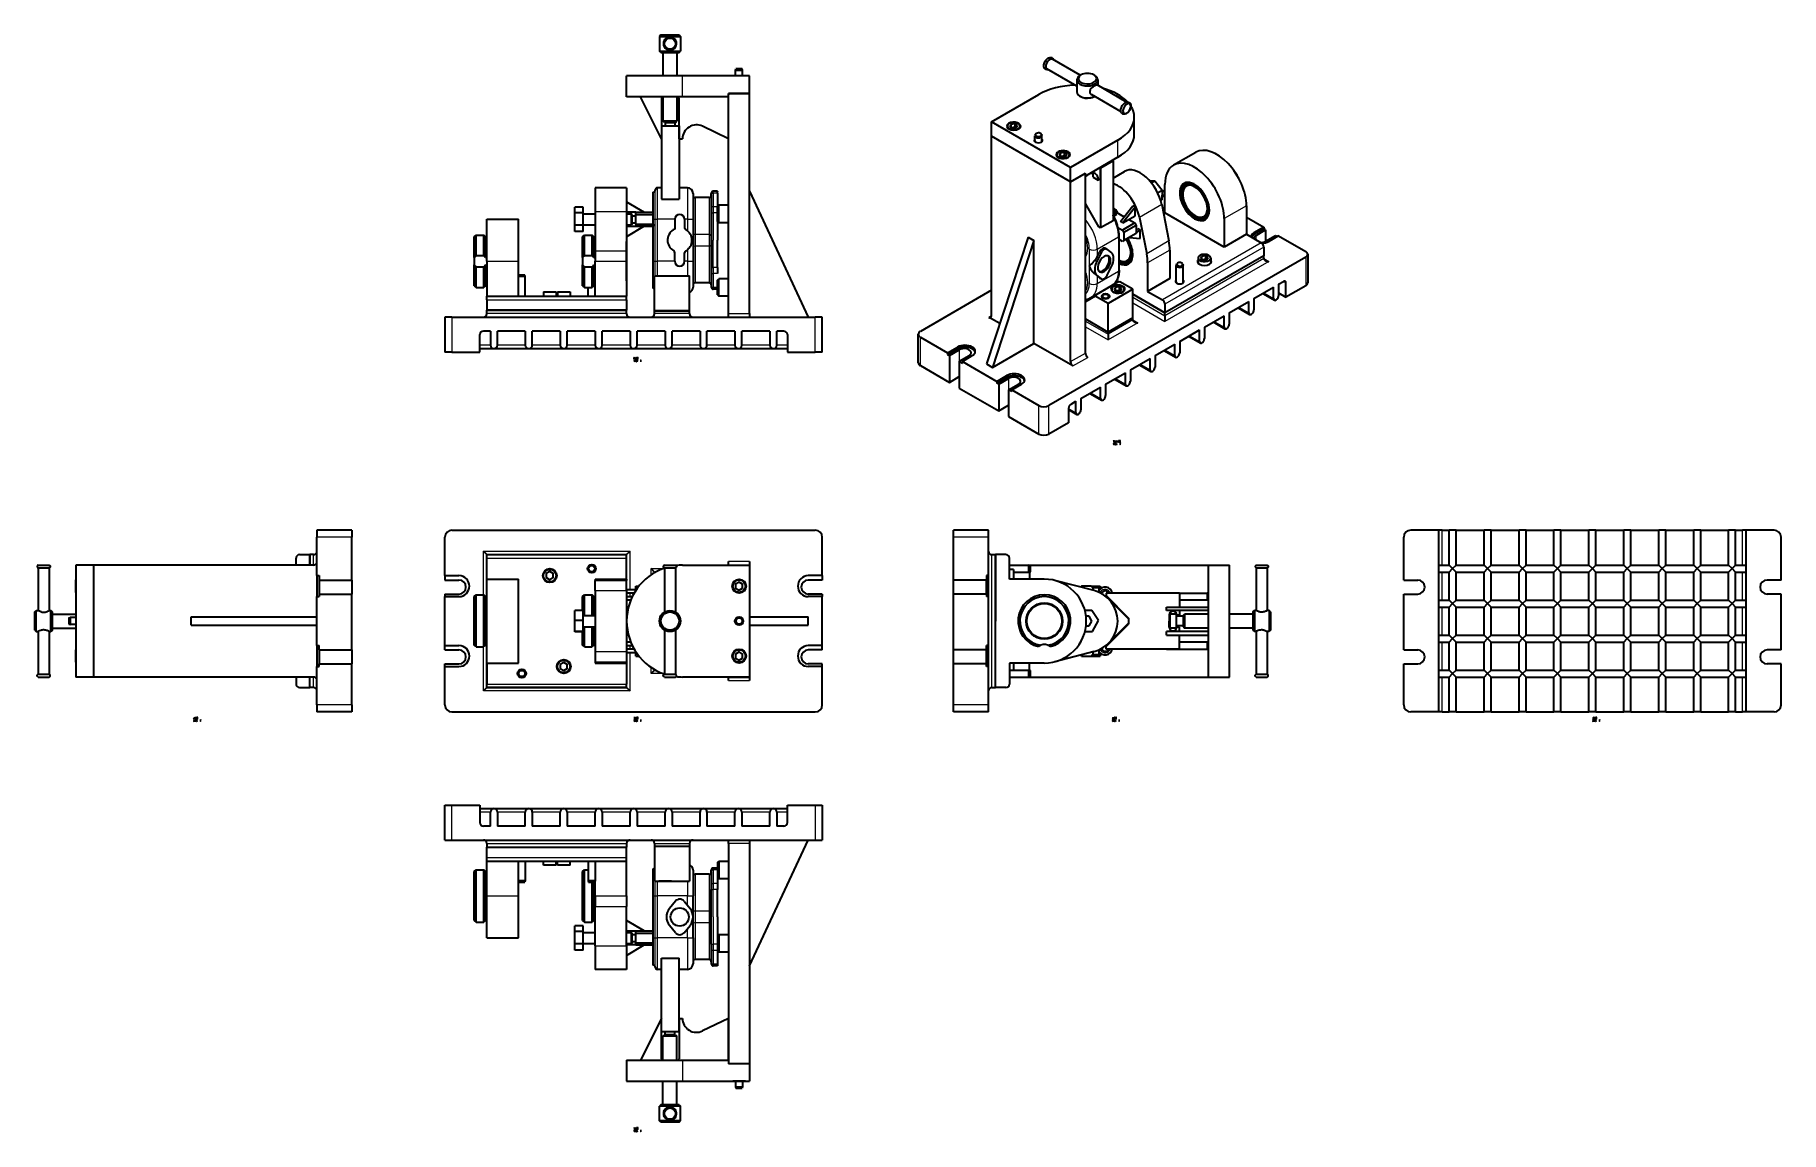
# Model space of a CAD drawing. Extents: x -262 to 2237, y -310 to 1259.
import ezdxf

# ---------------------------------------------------------------- set-up
doc = ezdxf.new("R2010")
doc.units = 0

msp = doc.modelspace()

# ---------------------------------------------------------------- linework, layer by layer
at = {"color": 7, "lineweight": 35, "ltscale": 0.070711}
for p, q in [((633.5, 1258.8), (631.5, 1256.8)), ((659.5, 1258.8), (661.5, 1256.8)), ((633.5, 1233.8), (631.5, 1235.8)), ((659.5, 1233.8), (661.5, 1235.8)), ((730.5, 1173.2), (732.5, 1175.2)), ((638.5, 1133.8), (636.5, 1135.8)), ((654.5, 1133.8), (656.5, 1135.8)), ((714.5, 1013.2), (716.5, 1015.2)), ((714.5, 992.2), (716.5, 990.2)), ((714.5, 908.2), (716.5, 910.2)), ((714.5, 887.2), (716.5, 885.2)), ((1260.3, 468.5), (1262.3, 470.5)), ((-262.4, 433.5), (-260.4, 435.5)), ((-237.4, 433.5), (-239.4, 435.5)), ((1380.9, 428.5), (1382.9, 430.5)), ((1480.9, 433.5), (1482.9, 435.5)), ((1505.9, 433.5), (1503.9, 435.5)), ((-262.4, 407.5), (-260.4, 405.5)), ((-237.4, 407.5), (-239.4, 405.5)), ((1380.9, 412.5), (1382.9, 410.5)), ((1480.9, 407.5), (1482.9, 405.5)), ((1505.9, 407.5), (1503.9, 405.5)), ((1260.3, 372.5), (1262.3, 370.5)), ((714.5, 75.3), (716.5, 77.3)), ((714.5, 54.3), (716.5, 52.3)), ((714.5, -29.7), (716.5, -27.7)), ((714.5, -50.7), (716.5, -52.7)), ((638.5, -171.4), (636.5, -173.4)), ((654.5, -171.4), (656.5, -173.4)), ((732.5, -212.7), (730.5, -210.7)), ((633.5, -271.4), (631.5, -273.4)), ((659.5, -271.4), (661.5, -273.4)), ((633.5, -296.4), (631.5, -294.4)), ((659.5, -296.4), (661.5, -294.4))]:
    msp.add_line(p, q, dxfattribs=at)
at = {"color": 7, "lineweight": 35, "ltscale": 0.195215}
for p, q in [((631.5, 1256.8), (639.3, 1256.8)), ((631.5, 1235.8), (639.3, 1235.8)), ((661.5, -273.4), (653.7, -273.4)), ((661.5, -294.4), (653.7, -294.4))]:
    msp.add_line(p, q, dxfattribs=at)
at = {"color": 7, "lineweight": 35}
for p, q in [((631.5, 1256.8), (631.5, 1235.8)), ((639.3, 1256.8), (661.5, 1256.8)), ((661.5, 1256.8), (661.5, 1235.8)), ((636.5, 1233.8), (636.5, 1200.2)), ((639.3, 1235.8), (661.5, 1235.8)), ((656.5, 1233.8), (656.5, 1200.2)), ((664.5, 1200.2), (584.5, 1200.2)), ((584.5, 1170.2), (584.5, 1200.2)), ((760.5, 1200.2), (664.5, 1200.2)), ((760.5, 1175.2), (760.5, 1200.2)), ((1228.9, 1185.5), (1186.1, 1210.2)), ((1233.8, 1201.1), (1194.1, 1224)), ((760.5, 1175.2), (730.5, 1175.2)), ((732.5, 1175.2), (760.5, 1175.2)), ((760.5, 860.2), (760.5, 1175.2)), ((1300.1, 1162.8), (1257.7, 1187.3)), ((664.5, 1170.2), (584.5, 1170.2)), ((634.5, 1110.2), (604.5, 1170.2)), ((634.5, 1168.2), (634.5, 1128.8)), ((636.5, 1170.2), (636.5, 1135.8)), ((656.5, 1170.2), (656.5, 1135.8)), ((659.5, 1110.2), (659.5, 1168.2)), ((730.5, 1170.2), (664.5, 1170.2)), ((730.5, 860.2), (730.5, 1173.2)), ((1106.7, 1134.5), (1174.6, 1173.7)), ((1292.1, 1149), (1249.7, 1173.5)), ((634.5, 1128.8), (659.5, 1128.8)), ((634.5, 1128.8), (634.5, 1023.8)), ((659.5, 1128.8), (659.5, 1023.8)), ((730.5, 1110.2), (693.2, 1128.2)), ((1219.8, 1069.2), (1106.7, 1134.5)), ((1106.7, 1114.1), (1106.7, 1134.5)), ((1311.1, 1116.5), (1311.1, 1141)), ((1106.7, 856.9), (1106.7, 1114.1)), ((1219.8, 1048.8), (1106.7, 1114.1)), ((1219.8, 1048.8), (1106.7, 1114.1)), ((1287.7, 1108.4), (1219.8, 1069.2)), ((1287.7, 1083.9), (1241, 1056.9)), ((1280.6, 1078.7), (1262.9, 1068.5)), ((1280.6, 1078.7), (1280.6, 993)), ((1399.1, 1090.9), (1367.3, 1072.6)), ((1219.8, 1048.8), (1219.8, 1069.2)), ((1219.8, 1048.8), (1241, 1061)), ((1219.8, 1048.8), (1239.6, 1060.2)), ((1241, 803.8), (1241, 1059.4)), ((1262.9, 1068.5), (1262.9, 982.8)), ((539.5, 1040.2), (539.5, 1006.5)), ((584.5, 1040.2), (539.5, 1040.2)), ((584.5, 1040.2), (584.5, 1006.5)), ((622.5, 995.2), (622.5, 1034.2)), ((679.5, 1032.2), (679.5, 995.2)), ((702.5, 1026.2), (682.5, 1026.2)), ((760.5, 1035.2), (844.5, 855.2)), ((1219.8, 791.6), (1219.8, 1048.8)), ((1354.9, 1004.3), (1354.9, 1045.1)), ((539.5, 1006.5), (539.5, 950.2)), ((584.5, 1020.2), (609.5, 1005.2)), ((584.5, 1006.5), (584.5, 950.2)), ((597.5, 1005.2), (622.5, 1005.2)), ((597.5, 1002.2), (622.5, 1002.2)), ((634.5, 1023.8), (659.5, 1023.8)), ((705.5, 1004.3), (705.5, 926.1)), ((714.5, 992.2), (714.5, 1013.2)), ((716.5, 990.2), (716.5, 1015.2)), ((1260.4, 984.2), (1241, 1017.8)), ((1291.2, 992), (1308.9, 1014.5)), ((1312.4, 1012.4), (1294.8, 990)), ((1294.8, 990), (1312.4, 1000.2)), ((1350.3, 1016.1), (1360.6, 964.2)), ((1439.7, 955.3), (1354.9, 1004.3)), ((1471.5, 1014.5), (1471.5, 973.7)), ((384.5, 935.2), (384.5, 995.2)), ((384.5, 995.2), (429.5, 995.2)), ((429.5, 935.2), (429.5, 995.2)), ((584.5, 985.2), (609.5, 985.2)), ((609.5, 985.2), (584.5, 970.2)), ((597.5, 988.2), (622.5, 988.2)), ((597.5, 985.2), (622.5, 985.2)), ((622.5, 935.2), (622.5, 995.2)), ((679.5, 995.2), (679.5, 935.2)), ((714.5, 992.2), (714.5, 965.2)), ((1280.6, 993), (1262.9, 982.8)), ((1311.7, 990), (1294.1, 979.8)), ((1313.9, 986.3), (1296.2, 976.1)), ((1313.9, 974.9), (1296.2, 964.7)), ((1318.5, 997.7), (1328.8, 945.9)), ((1439.7, 996.1), (1439.7, 955.3)), ((1471.5, 998.2), (1496.3, 983.9)), ((366.5, 940.4), (366.5, 965.9)), ((369, 943.4), (369, 968.1)), ((380, 943.4), (380, 968.1)), ((382.5, 940.4), (382.5, 965.9)), ((429.5, 913.2), (429.5, 959.8)), ((521.5, 940.4), (521.5, 965.9)), ((524, 943.4), (524, 968.1)), ((535, 943.4), (535, 968.1)), ((537.5, 940.4), (537.5, 965.9)), ((584.5, 907.2), (584.5, 959.8)), ((714.5, 926.1), (714.5, 965.2)), ((1159, 969.6), (1099.6, 788.3)), ((1167.5, 964.7), (1108.1, 783.4)), ((1167.5, 817.7), (1167.5, 964.7)), ((1289.3, 922.2), (1289.3, 971.2)), ((1361.9, 951.2), (1361.9, 910.4)), ((1471.5, 973.7), (1439.7, 955.3)), ((1471.5, 973.7), (1492.8, 961.4)), ((1517.5, 971.6), (1556.4, 949.2)), ((366.5, 900.2), (366.5, 930)), ((369, 897.7), (369, 927)), ((380, 897.7), (380, 927)), ((382.5, 900.2), (382.5, 930)), ((384.5, 935.2), (384.5, 885.2)), ((429.5, 913.2), (429.5, 935.2)), ((521.5, 900.2), (521.5, 930)), ((524, 897.7), (524, 927)), ((535, 897.7), (535, 927)), ((537.5, 900.2), (537.5, 930)), ((539.5, 885.2), (539.5, 935.2)), ((584.5, 935.2), (584.5, 885.2)), ((622.5, 896.2), (622.5, 935.2)), ((679.5, 935.2), (679.5, 898.2)), ((1556.4, 941), (1188.7, 728.7)), ((1330.1, 932.8), (1330.1, 892)), ((1496.3, 943), (1354.9, 861.4)), ((1496.3, 943), (1354.9, 861.4)), ((1371.1, 905.5), (1371.1, 929.2)), ((1381.1, 905.5), (1381.1, 929.2)), ((1559.3, 945.1), (1559.3, 904.3)), ((429.5, 885.2), (429.5, 913.2)), ((439.5, 885.2), (439.5, 913.2)), ((624.5, 914.1), (674.5, 914.1)), ((624.5, 864.1), (624.5, 914.1)), ((674.5, 864.1), (674.5, 914.1)), ((702.5, 904.2), (682.5, 904.2)), ((714.5, 887.2), (714.5, 908.2)), ((716.5, 885.2), (716.5, 910.2)), ((1248.7, 882.8), (1279.1, 900.4)), ((1288.8, 906), (1254.8, 886.4)), ((1308.9, 895.2), (1290.5, 905.8)), ((1361.9, 910.4), (1330.1, 892)), ((1528.1, 883.8), (1528.1, 904.3)), ((1556.4, 900.2), (1528.1, 883.8)), ((384.5, 885.2), (584.5, 885.2)), ((1106.7, 893.6), (1004.9, 834.9)), ((1273.6, 874.7), (1255.1, 885.4)), ((1308.9, 895.2), (1273.6, 874.7)), ((1273.6, 833.9), (1273.6, 874.7)), ((1308.9, 854.3), (1308.9, 895.2)), ((1308.9, 887.9), (1354.9, 861.4)), ((1354.9, 861.4), (1308.9, 887.9)), ((1330.1, 892), (1351.3, 879.8)), ((1446.8, 861.4), (1475.1, 877.7)), ((1482.1, 881.8), (1510.4, 898.1)), ((324.5, 855.2), (324.5, 805.2)), ((334.5, 855.2), (854.5, 855.2)), ((584.5, 865.2), (384.5, 865.2)), ((384.5, 865.2), (584.5, 865.2)), ((674.5, 864.1), (624.5, 864.1)), ((624.5, 864.1), (674.5, 864.1)), ((864.5, 805.2), (864.5, 855.2)), ((1241, 852.7), (1273.6, 833.9)), ((1241, 852.7), (1273.6, 833.9)), ((1308.9, 854.3), (1273.6, 833.9)), ((1308.9, 854.3), (1273.6, 833.9)), ((1411.4, 841), (1439.7, 857.3)), ((374.5, 805.2), (374.5, 830.2)), ((389.5, 835.2), (389.5, 815.2)), ((439.5, 835.2), (399.5, 835.2)), ((399.5, 815.2), (399.5, 835.2)), ((439.5, 835.2), (439.5, 815.2)), ((489.5, 835.2), (449.5, 835.2)), ((449.5, 815.2), (449.5, 835.2)), ((489.5, 835.2), (489.5, 815.2)), ((539.5, 835.2), (499.5, 835.2)), ((499.5, 815.2), (499.5, 835.2)), ((539.5, 835.2), (539.5, 815.2)), ((589.5, 835.2), (549.5, 835.2)), ((549.5, 815.2), (549.5, 835.2)), ((589.5, 835.2), (589.5, 815.2)), ((599.5, 815.2), (599.5, 835.2)), ((639.5, 835.2), (599.5, 835.2)), ((639.5, 835.2), (639.5, 815.2)), ((689.5, 835.2), (649.5, 835.2)), ((649.5, 815.2), (649.5, 835.2)), ((689.5, 835.2), (689.5, 815.2)), ((739.5, 835.2), (699.5, 835.2)), ((699.5, 815.2), (699.5, 835.2)), ((739.5, 835.2), (739.5, 815.2)), ((789.5, 835.2), (749.5, 835.2)), ((749.5, 815.2), (749.5, 835.2)), ((789.5, 835.2), (789.5, 815.2)), ((799.5, 815.2), (799.5, 835.2)), ((814.5, 830.2), (814.5, 805.2)), ((1001.9, 789.9), (1001.9, 830.8)), ((1004.9, 826.7), (1043.7, 804.2)), ((1376.1, 820.6), (1404.4, 836.9)), ((334.5, 805.2), (374.5, 805.2)), ((374.5, 810.2), (394.5, 810.2)), ((374.5, 810.2), (394.5, 810.2)), ((374.5, 810.2), (394.5, 810.2)), ((374.5, 810.2), (394.5, 810.2)), ((394.5, 810.2), (444.5, 810.2)), ((394.5, 810.2), (444.5, 810.2)), ((394.5, 810.2), (444.5, 810.2)), ((394.5, 810.2), (444.5, 810.2)), ((444.5, 810.2), (494.5, 810.2)), ((444.5, 810.2), (494.5, 810.2)), ((444.5, 810.2), (494.5, 810.2)), ((444.5, 810.2), (494.5, 810.2)), ((494.5, 810.2), (544.5, 810.2)), ((494.5, 810.2), (544.5, 810.2)), ((494.5, 810.2), (544.5, 810.2)), ((494.5, 810.2), (544.5, 810.2)), ((544.5, 810.2), (594.5, 810.2)), ((544.5, 810.2), (594.5, 810.2)), ((544.5, 810.2), (594.5, 810.2)), ((544.5, 810.2), (594.5, 810.2)), ((594.5, 810.2), (644.5, 810.2)), ((594.5, 810.2), (644.5, 810.2)), ((594.5, 810.2), (644.5, 810.2)), ((594.5, 810.2), (644.5, 810.2)), ((644.5, 810.2), (694.5, 810.2)), ((644.5, 810.2), (694.5, 810.2)), ((644.5, 810.2), (694.5, 810.2)), ((644.5, 810.2), (694.5, 810.2)), ((694.5, 810.2), (744.5, 810.2)), ((694.5, 810.2), (744.5, 810.2)), ((694.5, 810.2), (744.5, 810.2)), ((694.5, 810.2), (744.5, 810.2)), ((744.5, 810.2), (794.5, 810.2)), ((744.5, 810.2), (794.5, 810.2)), ((744.5, 810.2), (794.5, 810.2)), ((744.5, 810.2), (794.5, 810.2)), ((794.5, 810.2), (814.5, 810.2)), ((794.5, 810.2), (814.5, 810.2)), ((794.5, 810.2), (814.5, 810.2)), ((794.5, 810.2), (814.5, 810.2)), ((814.5, 805.2), (854.5, 805.2)), ((1046.4, 800.3), (1046.4, 761.9)), ((1108.1, 783.4), (1167.5, 817.7)), ((1219.8, 787.5), (1167.5, 817.7)), ((1340.7, 800.2), (1369, 816.5)), ((1004.9, 785.9), (1046.4, 761.9)), ((1060.5, 792.1), (1060.5, 753.7)), ((1065, 792), (1114.5, 763.4)), ((1270, 759.3), (1298.3, 775.7)), ((1305.4, 779.7), (1333.7, 796.1)), ((1060.5, 753.7), (1117.1, 721.1)), ((1117.1, 759.5), (1117.1, 721.1)), ((1131.2, 751.3), (1131.2, 712.9)), ((1135.7, 751.2), (1174.6, 728.7)), ((1234.7, 738.9), (1262.9, 755.2)), ((1131.2, 712.9), (1174.6, 687.9)), ((1217, 704.2), (1188.7, 687.9)), ((1217, 724.6), (1217, 704.2)), ((191.3, 550.5), (141.3, 550.5)), ((334.5, 550.5), (854.5, 550.5)), ((1102.3, 550.5), (1052.3, 550.5)), ((1746.7, 550.5), (1706.7, 550.5)), ((1746.7, 290.5), (1746.7, 550.5)), ((1761.7, 500.5), (1761.7, 550.5)), ((1771.7, 500.5), (1771.7, 550.5)), ((1771.7, 550.5), (1811.7, 550.5)), ((1811.7, 500.5), (1811.7, 550.5)), ((1821.7, 500.5), (1821.7, 550.5)), ((1821.7, 550.5), (1861.7, 550.5)), ((1861.7, 500.5), (1861.7, 550.5)), ((1871.7, 500.5), (1871.7, 550.5)), ((1871.7, 550.5), (1911.7, 550.5)), ((1911.7, 500.5), (1911.7, 550.5)), ((1921.7, 500.5), (1921.7, 550.5)), ((1921.7, 550.5), (1961.7, 550.5)), ((1961.7, 500.5), (1961.7, 550.5)), ((1971.7, 500.5), (1971.7, 550.5)), ((1971.7, 550.5), (2011.7, 550.5)), ((2011.7, 500.5), (2011.7, 550.5)), ((2021.7, 500.5), (2021.7, 550.5)), ((2021.7, 550.5), (2061.7, 550.5)), ((2061.7, 500.5), (2061.7, 550.5)), ((2071.7, 500.5), (2071.7, 550.5)), ((2071.7, 550.5), (2111.7, 550.5)), ((2111.7, 500.5), (2111.7, 550.5)), ((2121.7, 500.5), (2121.7, 550.5)), ((2121.7, 550.5), (2161.7, 550.5)), ((2161.7, 500.5), (2161.7, 550.5)), ((2171.7, 500.5), (2171.7, 550.5)), ((2226.7, 550.5), (2186.7, 550.5)), ((2186.7, 290.5), (2186.7, 550.5)), ((141.3, 485.5), (141.3, 540.5)), ((191.3, 479.2), (191.3, 540.5)), ((324.5, 485.5), (324.5, 540.5)), ((864.5, 485.5), (864.5, 540.5)), ((1052.3, 479.2), (1052.3, 540.5)), ((1102.3, 485.5), (1102.3, 540.5)), ((1696.7, 479.2), (1696.7, 540.5)), ((2236.7, 479.2), (2236.7, 540.5)), ((-178.7, 500.5), (-203.7, 500.5)), ((-203.7, 500.5), (-203.7, 340.5)), ((136.3, 500.5), (-178.7, 500.5)), ((-178.7, 500.5), (-178.7, 340.5)), ((-178.7, 500.5), (-178.7, 340.5)), ((111.3, 500.5), (83.3, 500.5)), ((384.5, 455.5), (384.5, 515.5)), ((384.5, 515.5), (584.5, 515.5)), ((384.5, 480.5), (384.5, 510.5)), ((584.5, 480.5), (584.5, 510.5)), ((664.5, 500.5), (760.5, 500.5)), ((760.5, 500.5), (760.5, 340.5)), ((1112.3, 325.5), (1112.3, 515.5)), ((1112.3, 515.5), (1112.3, 420.5)), ((1132.3, 480.5), (1132.3, 510.5)), ((1132.3, 500.5), (1160.3, 500.5)), ((1160.3, 500.5), (1417.3, 500.5)), ((1417.3, 500.5), (1447.3, 500.5)), ((1417.3, 340.5), (1417.3, 500.5)), ((1447.3, 340.5), (1447.3, 500.5)), ((1771.7, 500.5), (1811.7, 500.5)), ((1821.7, 500.5), (1861.7, 500.5)), ((1871.7, 500.5), (1911.7, 500.5)), ((1921.7, 500.5), (1961.7, 500.5)), ((1971.7, 500.5), (2011.7, 500.5)), ((2021.7, 500.5), (2061.7, 500.5)), ((2071.7, 500.5), (2111.7, 500.5)), ((2121.7, 500.5), (2161.7, 500.5)), ((-257.9, 496.5), (-257.9, 435.5)), ((-241.9, 496.5), (-241.9, 435.5)), ((144.3, 479.2), (191.3, 479.2)), ((324.5, 485.5), (344.5, 485.5)), ((324.5, 479.2), (344.5, 479.2)), ((384.5, 420.5), (384.5, 480.5)), ((384.5, 480.5), (429.5, 480.5)), ((429.5, 420.5), (429.5, 480.5)), ((539.5, 480.5), (584.5, 480.5)), ((638.5, 496.5), (638.5, 433.2)), ((654.5, 496.5), (654.5, 433.2)), ((864.5, 485.5), (844.5, 485.5)), ((864.5, 479.2), (844.5, 479.2)), ((1099.3, 479.2), (1052.3, 479.2)), ((1182.3, 480.5), (1132.3, 480.5)), ((1138.3, 490.5), (1161.1, 490.5)), ((1138.3, 490.5), (1160.3, 490.5)), ((1253.5, 464.1), (1197.4, 478.6)), ((1485.4, 496.5), (1485.4, 435.5)), ((1501.4, 496.5), (1501.4, 435.5)), ((1696.7, 479.2), (1716.7, 479.2)), ((1761.7, 450.5), (1761.7, 490.5)), ((1771.7, 490.5), (1811.7, 490.5)), ((1771.7, 450.5), (1771.7, 490.5)), ((1811.7, 450.5), (1811.7, 490.5)), ((1821.7, 490.5), (1861.7, 490.5)), ((1821.7, 450.5), (1821.7, 490.5)), ((1861.7, 450.5), (1861.7, 490.5)), ((1871.7, 490.5), (1911.7, 490.5)), ((1871.7, 450.5), (1871.7, 490.5)), ((1911.7, 450.5), (1911.7, 490.5)), ((1921.7, 450.5), (1921.7, 490.5)), ((1921.7, 490.5), (1961.7, 490.5)), ((1961.7, 450.5), (1961.7, 490.5)), ((1971.7, 490.5), (2011.7, 490.5)), ((1971.7, 450.5), (1971.7, 490.5)), ((2011.7, 450.5), (2011.7, 490.5)), ((2021.7, 490.5), (2061.7, 490.5)), ((2021.7, 450.5), (2021.7, 490.5)), ((2061.7, 450.5), (2061.7, 490.5)), ((2071.7, 490.5), (2111.7, 490.5)), ((2071.7, 450.5), (2071.7, 490.5)), ((2111.7, 450.5), (2111.7, 490.5)), ((2121.7, 490.5), (2161.7, 490.5)), ((2121.7, 450.5), (2121.7, 490.5)), ((2161.7, 450.5), (2161.7, 490.5)), ((2171.7, 450.5), (2171.7, 490.5)), ((2236.7, 479.2), (2216.7, 479.2)), ((141.3, 385.5), (141.3, 455.5)), ((144.3, 459.2), (191.3, 459.2)), ((191.3, 379.2), (191.3, 459.2)), ((324.5, 459.2), (344.5, 459.2)), ((324.5, 385.5), (324.5, 455.5)), ((324.5, 455.5), (344.5, 455.5)), ((366.5, 403.7), (366.5, 455.5)), ((369, 402.5), (369, 458)), ((380, 402.5), (380, 458)), ((382.5, 403.7), (382.5, 455.5)), ((384.5, 403.7), (384.5, 455.5)), ((524, 428.5), (524, 458)), ((535, 428.5), (535, 458)), ((537.5, 428.5), (537.5, 455.5)), ((539.5, 464.1), (539.5, 376.9)), ((539.5, 428.5), (539.5, 455.5)), ((584.5, 464.1), (584.5, 376.9)), ((864.5, 459.2), (844.5, 459.2)), ((864.5, 455.5), (844.5, 455.5)), ((864.5, 385.5), (864.5, 455.5)), ((1099.3, 459.2), (1052.3, 459.2)), ((1052.3, 379.2), (1052.3, 459.2)), ((1102.3, 385.5), (1102.3, 455.5)), ((1375.9, 460.5), (1270.9, 460.5)), ((1270.9, 456.9), (1302.9, 424.9)), ((1274.1, 452.3), (1302.9, 423.5)), ((1375.9, 460.5), (1415.3, 460.5)), ((1375.9, 460.5), (1375.9, 440.5)), ((1415.3, 450.5), (1375.9, 450.5)), ((1696.7, 379.2), (1696.7, 459.2)), ((1696.7, 459.2), (1716.7, 459.2)), ((1771.7, 450.5), (1811.7, 450.5)), ((1821.7, 450.5), (1861.7, 450.5)), ((1871.7, 450.5), (1911.7, 450.5)), ((1921.7, 450.5), (1961.7, 450.5)), ((1971.7, 450.5), (2011.7, 450.5)), ((2021.7, 450.5), (2061.7, 450.5)), ((2071.7, 450.5), (2111.7, 450.5)), ((2121.7, 450.5), (2161.7, 450.5)), ((2236.7, 459.2), (2216.7, 459.2)), ((2236.7, 379.2), (2236.7, 459.2)), ((-262.4, 407.5), (-262.4, 431.9)), ((-260.4, 405.5), (-260.4, 433.7)), ((-239.4, 405.5), (-239.4, 433.7)), ((-237.4, 407.5), (-237.4, 431.9)), ((-237.4, 430.5), (-203.7, 430.5)), ((-38.7, 426.5), (141.3, 426.5)), ((760.5, 426.5), (844.5, 426.5)), ((1357.3, 440.5), (1417.3, 440.5)), ((1417.3, 435.5), (1357.3, 435.5)), ((1417.3, 430.5), (1382.9, 430.5)), ((1480.9, 430.5), (1447.3, 430.5)), ((1480.9, 433.5), (1480.9, 409.1)), ((1482.9, 435.5), (1482.9, 407.3)), ((1503.9, 435.5), (1503.9, 407.3)), ((1505.9, 433.5), (1505.9, 409.1)), ((1761.7, 400.5), (1761.7, 440.5)), ((1771.7, 440.5), (1811.7, 440.5)), ((1771.7, 400.5), (1771.7, 440.5)), ((1811.7, 400.5), (1811.7, 440.5)), ((1821.7, 440.5), (1861.7, 440.5)), ((1821.7, 400.5), (1821.7, 440.5)), ((1861.7, 400.5), (1861.7, 440.5)), ((1871.7, 440.5), (1911.7, 440.5)), ((1871.7, 400.5), (1871.7, 440.5)), ((1911.7, 400.5), (1911.7, 440.5)), ((1921.7, 440.5), (1961.7, 440.5)), ((1921.7, 400.5), (1921.7, 440.5)), ((1961.7, 400.5), (1961.7, 440.5)), ((1971.7, 440.5), (2011.7, 440.5)), ((1971.7, 400.5), (1971.7, 440.5)), ((2011.7, 400.5), (2011.7, 440.5)), ((2021.7, 440.5), (2061.7, 440.5)), ((2021.7, 400.5), (2021.7, 440.5)), ((2061.7, 400.5), (2061.7, 440.5)), ((2071.7, 440.5), (2111.7, 440.5)), ((2071.7, 400.5), (2071.7, 440.5)), ((2111.7, 400.5), (2111.7, 440.5)), ((2121.7, 440.5), (2161.7, 440.5)), ((2121.7, 400.5), (2121.7, 440.5)), ((2161.7, 400.5), (2161.7, 440.5)), ((2171.7, 400.5), (2171.7, 440.5)), ((-257.9, 405.5), (-257.9, 344.5)), ((-241.9, 405.5), (-241.9, 344.5)), ((-237.4, 410.5), (-203.7, 410.5)), ((-38.7, 414.5), (141.3, 414.5)), ((384.5, 360.5), (384.5, 420.5)), ((429.5, 360.5), (429.5, 420.5)), ((638.5, 407.8), (638.5, 344.5)), ((654.5, 407.8), (654.5, 344.5)), ((760.5, 414.5), (844.5, 414.5)), ((1112.3, 325.5), (1112.3, 420.5)), ((1270.9, 385.5), (1302.9, 417.5)), ((1270.9, 384.1), (1302.9, 416.1)), ((1417.3, 405.5), (1357.3, 405.5)), ((1357.3, 400.5), (1417.3, 400.5)), ((1375.9, 380.5), (1375.9, 400.5)), ((1417.3, 410.5), (1382.9, 410.5)), ((1480.9, 410.5), (1447.3, 410.5)), ((1485.4, 405.5), (1485.4, 344.5)), ((1501.4, 405.5), (1501.4, 344.5)), ((1771.7, 400.5), (1811.7, 400.5)), ((1821.7, 400.5), (1861.7, 400.5)), ((1871.7, 400.5), (1911.7, 400.5)), ((1921.7, 400.5), (1961.7, 400.5)), ((1971.7, 400.5), (2011.7, 400.5)), ((2021.7, 400.5), (2061.7, 400.5)), ((2071.7, 400.5), (2111.7, 400.5)), ((2121.7, 400.5), (2161.7, 400.5)), ((144.3, 379.2), (191.3, 379.2)), ((324.5, 385.5), (344.5, 385.5)), ((324.5, 379.2), (344.5, 379.2)), ((384.5, 325.5), (384.5, 385.9)), ((864.5, 385.5), (844.5, 385.5)), ((864.5, 379.2), (844.5, 379.2)), ((1099.3, 379.2), (1052.3, 379.2)), ((1253.5, 376.9), (1197.3, 362.4)), ((1375.9, 380.5), (1270.9, 380.5)), ((1357.3, 380.5), (1415.3, 380.5)), ((1415.3, 390.5), (1375.9, 390.5)), ((1696.7, 379.2), (1716.7, 379.2)), ((1761.7, 350.5), (1761.7, 390.5)), ((1771.7, 390.5), (1811.7, 390.5)), ((1771.7, 350.5), (1771.7, 390.5)), ((1811.7, 350.5), (1811.7, 390.5)), ((1821.7, 390.5), (1861.7, 390.5)), ((1821.7, 350.5), (1821.7, 390.5)), ((1861.7, 350.5), (1861.7, 390.5)), ((1871.7, 390.5), (1911.7, 390.5)), ((1871.7, 350.5), (1871.7, 390.5)), ((1911.7, 350.5), (1911.7, 390.5)), ((1921.7, 350.5), (1921.7, 390.5)), ((1921.7, 390.5), (1961.7, 390.5)), ((1961.7, 350.5), (1961.7, 390.5)), ((1971.7, 390.5), (2011.7, 390.5)), ((1971.7, 350.5), (1971.7, 390.5)), ((2011.7, 350.5), (2011.7, 390.5)), ((2021.7, 390.5), (2061.7, 390.5)), ((2021.7, 350.5), (2021.7, 390.5)), ((2061.7, 350.5), (2061.7, 390.5)), ((2071.7, 390.5), (2111.7, 390.5)), ((2071.7, 350.5), (2071.7, 390.5)), ((2111.7, 350.5), (2111.7, 390.5)), ((2121.7, 390.5), (2161.7, 390.5)), ((2121.7, 350.5), (2121.7, 390.5)), ((2161.7, 350.5), (2161.7, 390.5)), ((2171.7, 350.5), (2171.7, 390.5)), ((2236.7, 379.2), (2216.7, 379.2)), ((141.3, 300.5), (141.3, 355.5)), ((144.3, 359.2), (191.3, 359.2)), ((191.3, 300.5), (191.3, 359.2)), ((324.5, 359.2), (344.5, 359.2)), ((324.5, 300.5), (324.5, 355.5)), ((324.5, 355.5), (344.5, 355.5)), ((384.5, 360.5), (384.5, 330.5)), ((384.5, 360.5), (429.5, 360.5)), ((539.5, 360.5), (584.5, 360.5)), ((584.5, 360.5), (584.5, 330.5)), ((864.5, 359.2), (844.5, 359.2)), ((864.5, 355.5), (844.5, 355.5)), ((864.5, 300.5), (864.5, 355.5)), ((1099.3, 359.2), (1052.3, 359.2)), ((1052.3, 300.5), (1052.3, 359.2)), ((1102.3, 300.5), (1102.3, 355.5)), ((1182.3, 360.5), (1132.3, 360.5)), ((1132.3, 360.5), (1132.3, 330.5)), ((1132.3, 350.5), (1160.3, 350.5)), ((1696.7, 300.5), (1696.7, 359.2)), ((1696.7, 359.2), (1716.7, 359.2)), ((1771.7, 350.5), (1811.7, 350.5)), ((1821.7, 350.5), (1861.7, 350.5)), ((1871.7, 350.5), (1911.7, 350.5)), ((1921.7, 350.5), (1961.7, 350.5)), ((1971.7, 350.5), (2011.7, 350.5)), ((2021.7, 350.5), (2061.7, 350.5)), ((2071.7, 350.5), (2111.7, 350.5)), ((2121.7, 350.5), (2161.7, 350.5)), ((2236.7, 359.2), (2216.7, 359.2)), ((2236.7, 300.5), (2236.7, 359.2)), ((-178.7, 340.5), (-203.7, 340.5)), ((136.3, 340.5), (-178.7, 340.5)), ((584.5, 325.5), (384.5, 325.5)), ((384.5, 325.5), (584.5, 325.5)), ((760.5, 340.5), (664.5, 340.5)), ((732.5, 340.5), (760.5, 340.5)), ((1132.3, 340.5), (1420.3, 340.5)), ((1132.3, 340.5), (1160.3, 340.5)), ((1417.3, 340.5), (1447.3, 340.5)), ((1761.7, 290.5), (1761.7, 340.5)), ((1771.7, 340.5), (1811.7, 340.5)), ((1771.7, 290.5), (1771.7, 340.5)), ((1811.7, 290.5), (1811.7, 340.5)), ((1821.7, 340.5), (1861.7, 340.5)), ((1821.7, 290.5), (1821.7, 340.5)), ((1861.7, 290.5), (1861.7, 340.5)), ((1871.7, 340.5), (1911.7, 340.5)), ((1871.7, 290.5), (1871.7, 340.5)), ((1911.7, 290.5), (1911.7, 340.5)), ((1921.7, 340.5), (1961.7, 340.5)), ((1921.7, 290.5), (1921.7, 340.5)), ((1961.7, 290.5), (1961.7, 340.5)), ((1971.7, 340.5), (2011.7, 340.5)), ((1971.7, 290.5), (1971.7, 340.5)), ((2011.7, 290.5), (2011.7, 340.5)), ((2021.7, 340.5), (2061.7, 340.5)), ((2021.7, 290.5), (2021.7, 340.5)), ((2061.7, 290.5), (2061.7, 340.5)), ((2071.7, 340.5), (2111.7, 340.5)), ((2071.7, 290.5), (2071.7, 340.5)), ((2111.7, 290.5), (2111.7, 340.5)), ((2121.7, 340.5), (2161.7, 340.5)), ((2121.7, 290.5), (2121.7, 340.5)), ((2161.7, 290.5), (2161.7, 340.5)), ((2171.7, 290.5), (2171.7, 340.5)), ((191.3, 290.5), (141.3, 290.5)), ((334.5, 290.5), (854.5, 290.5)), ((1102.3, 290.5), (1052.3, 290.5)), ((1746.7, 290.5), (1706.7, 290.5)), ((1771.7, 290.5), (1811.7, 290.5)), ((1821.7, 290.5), (1861.7, 290.5)), ((1871.7, 290.5), (1911.7, 290.5)), ((1921.7, 290.5), (1961.7, 290.5)), ((1971.7, 290.5), (2011.7, 290.5)), ((2021.7, 290.5), (2061.7, 290.5)), ((2071.7, 290.5), (2111.7, 290.5)), ((2121.7, 290.5), (2161.7, 290.5)), ((2226.7, 290.5), (2186.7, 290.5)), ((324.5, 107.3), (324.5, 157.3)), ((334.5, 157.3), (374.5, 157.3)), ((374.5, 157.3), (374.5, 132.3)), ((394.5, 152.3), (444.5, 152.3)), ((444.5, 152.3), (494.5, 152.3)), ((494.5, 152.3), (544.5, 152.3)), ((544.5, 152.3), (594.5, 152.3)), ((594.5, 152.3), (644.5, 152.3)), ((644.5, 152.3), (694.5, 152.3)), ((694.5, 152.3), (744.5, 152.3)), ((744.5, 152.3), (794.5, 152.3)), ((814.5, 157.3), (854.5, 157.3)), ((814.5, 132.3), (814.5, 157.3)), ((864.5, 157.3), (864.5, 107.3)), ((389.5, 127.3), (389.5, 147.3)), ((399.5, 147.3), (399.5, 127.3)), ((439.5, 127.3), (399.5, 127.3)), ((439.5, 127.3), (439.5, 147.3)), ((449.5, 147.3), (449.5, 127.3)), ((489.5, 127.3), (449.5, 127.3)), ((489.5, 127.3), (489.5, 147.3)), ((499.5, 147.3), (499.5, 127.3)), ((539.5, 127.3), (499.5, 127.3)), ((539.5, 127.3), (539.5, 147.3)), ((549.5, 147.3), (549.5, 127.3)), ((589.5, 127.3), (549.5, 127.3)), ((589.5, 127.3), (589.5, 147.3)), ((599.5, 147.3), (599.5, 127.3)), ((639.5, 127.3), (599.5, 127.3)), ((639.5, 127.3), (639.5, 147.3)), ((649.5, 147.3), (649.5, 127.3)), ((689.5, 127.3), (649.5, 127.3)), ((689.5, 127.3), (689.5, 147.3)), ((699.5, 147.3), (699.5, 127.3)), ((739.5, 127.3), (699.5, 127.3)), ((739.5, 127.3), (739.5, 147.3)), ((749.5, 147.3), (749.5, 127.3)), ((789.5, 127.3), (749.5, 127.3)), ((789.5, 127.3), (789.5, 147.3)), ((799.5, 147.3), (799.5, 127.3)), ((334.5, 107.3), (854.5, 107.3)), ((730.5, 102.3), (730.5, -210.7)), ((760.5, -72.7), (844.5, 107.3)), ((760.5, 102.3), (760.5, -212.7)), ((384.5, 97.3), (584.5, 97.3)), ((384.5, 97.3), (584.5, 97.3)), ((384.5, 27.3), (384.5, 77.3)), ((384.5, 77.3), (584.5, 77.3)), ((429.5, 27.3), (429.5, 77.3)), ((439.5, 77.3), (439.5, 49.3)), ((529.5, 77.3), (529.5, 49.3)), ((539.5, 77.3), (539.5, 49.3)), ((584.5, 27.3), (584.5, 77.3)), ((624.5, 98.4), (674.5, 98.4)), ((624.5, 98.4), (674.5, 98.4)), ((624.5, 98.4), (624.5, 48.4)), ((674.5, 98.4), (674.5, 48.4)), ((716.5, 77.3), (716.5, 52.3)), ((366.5, -7.7), (366.5, 58)), ((369, -10.2), (369, 60.2)), ((380, -10.2), (380, 60.2)), ((382.5, -7.7), (382.5, 58)), ((384.5, -7.7), (384.5, 58)), ((521.5, -7.7), (521.5, 58)), ((524, -10.2), (524, 60.2)), ((622.5, 27.3), (622.5, 66.3)), ((679.5, 64.3), (679.5, 27.3)), ((702.5, 58.3), (682.5, 58.3)), ((384.5, -32.7), (384.5, 27.3)), ((429.5, -32.7), (429.5, 27.3)), ((535, -10.2), (535, 47.3)), ((537.5, -7.7), (537.5, 47.3)), ((539.5, 27.3), (539.5, 49.3)), ((539.5, -7.7), (539.5, 49.3)), ((622.5, -22.7), (622.5, 27.3)), ((624.5, 48.4), (674.5, 48.4)), ((679.5, -2.7), (679.5, 27.3)), ((705.5, -41.8), (705.5, 36.4)), ((714.5, -2.7), (714.5, 36.4)), ((539.5, -44), (539.5, 12.3)), ((584.5, -44), (584.5, 12.3)), ((609.5, -22.7), (584.5, -7.7)), ((597.5, -22.7), (622.5, -22.7)), ((679.5, -32.7), (679.5, -2.8)), ((714.5, -2.7), (714.5, -41.8)), ((384.5, -32.7), (429.5, -32.7)), ((539.5, -44), (539.5, -77.7)), ((609.5, -42.7), (584.5, -42.7)), ((584.5, -57.7), (609.5, -42.7)), ((584.5, -44), (584.5, -77.7)), ((597.5, -25.7), (622.5, -25.7)), ((597.5, -39.7), (622.5, -39.7)), ((597.5, -42.7), (622.5, -42.7)), ((622.5, -71.7), (622.5, -42.7)), ((679.5, -32.7), (679.5, -69.7)), ((714.5, -29.7), (714.5, -50.7)), ((716.5, -27.7), (716.5, -52.7)), ((634.5, -61.4), (659.5, -61.4)), ((634.5, -166.4), (634.5, -61.4)), ((659.5, -166.4), (659.5, -61.4)), ((702.5, -63.7), (682.5, -63.7)), ((584.5, -77.7), (539.5, -77.7)), ((634.5, -147.7), (604.5, -207.7)), ((634.5, -205.7), (634.5, -147.7)), ((659.5, -147.7), (659.5, -205.7)), ((730.5, -147.7), (693.2, -165.8)), ((730.5, -207.7), (730.5, -147.7)), ((634.5, -166.4), (659.5, -166.4)), ((636.5, -207.7), (636.5, -173.4)), ((656.5, -207.7), (656.5, -173.4)), ((584.5, -207.7), (664.5, -207.7)), ((584.5, -207.7), (584.5, -237.7)), ((664.5, -207.7), (730.5, -207.7)), ((760.5, -212.7), (730.5, -212.7)), ((760.5, -212.7), (732.5, -212.7)), ((760.5, -212.7), (760.5, -237.7)), ((584.5, -237.7), (664.5, -237.7)), ((636.5, -271.4), (636.5, -237.7)), ((656.5, -271.4), (656.5, -237.7)), ((664.5, -237.7), (760.5, -237.7)), ((653.7, -273.4), (631.5, -273.4)), ((631.5, -294.4), (631.5, -273.4)), ((661.5, -294.4), (661.5, -273.4)), ((653.7, -294.4), (631.5, -294.4))]:
    msp.add_line(p, q, dxfattribs=at)
at = {"color": 7, "lineweight": 35, "ltscale": 0.169186}
for p, q in [((633.5, 1258.8), (640.3, 1258.8)), ((633.5, 1233.8), (640.3, 1233.8)), ((659.5, -271.4), (652.7, -271.4)), ((659.5, -296.4), (652.7, -296.4))]:
    msp.add_line(p, q, dxfattribs=at)
at = {"color": 7, "lineweight": 35, "ltscale": 0.480814}
for p, q in [((640.3, 1258.8), (659.5, 1258.8)), ((640.3, 1233.8), (659.5, 1233.8)), ((652.7, -271.4), (633.5, -271.4)), ((652.7, -296.4), (633.5, -296.4))]:
    msp.add_line(p, q, dxfattribs=at)
at = {"color": 7, "lineweight": 13}
for p, q in [((664.5, 1170.2), (664.5, 1200.2)), ((1287.7, 1083.9), (1287.7, 1108.4)), ((625.5, 995.2), (625.5, 1037.2)), ((628.5, 995.2), (628.5, 1040.2)), ((671.5, 1040.2), (671.5, 995.2)), ((682.5, 1026.2), (682.5, 973.6)), ((702.5, 1026.2), (702.5, 973.6)), ((539.5, 1006.5), (584.5, 1006.5)), ((708.5, 1004.3), (708.5, 965.2)), ((1350.3, 1016.1), (1318.5, 997.7)), ((1471.5, 1014.5), (1439.7, 996.1)), ((625.5, 935.2), (625.5, 995.2)), ((628.5, 935.2), (628.5, 995.2)), ((653.5, 995.2), (628.5, 995.2)), ((539.5, 950.2), (584.5, 950.2)), ((702.5, 973.6), (682.5, 973.6)), ((702.5, 956.8), (682.5, 956.8)), ((682.5, 956.8), (682.5, 904.2)), ((702.5, 956.8), (702.5, 904.2)), ((708.5, 926.1), (708.5, 965.2)), ((1246.7, 952.4), (1246.7, 927.9)), ((1258, 952.4), (1288.4, 970)), ((1288.4, 970), (1288.4, 921)), ((1360.6, 964.2), (1328.8, 945.9)), ((1361.9, 951.2), (1330.1, 932.8)), ((1492.8, 961.4), (1351.3, 879.8)), ((1496.3, 955.3), (1354.9, 873.6)), ((384.5, 935.2), (429.5, 935.2)), ((539.5, 935.2), (584.5, 935.2)), ((625.5, 914.1), (625.5, 935.2)), ((653.5, 935.2), (628.5, 935.2)), ((628.5, 914.1), (628.5, 935.2)), ((671.5, 935.2), (671.5, 914.1)), ((1246.7, 927.9), (1246.7, 903.4)), ((1496.3, 939), (1354.9, 857.3)), ((1503.4, 934.9), (1354.9, 849.1)), ((1556.4, 941), (1556.4, 900.2)), ((1258, 903.4), (1288.4, 921)), ((384.5, 880.2), (584.5, 880.2)), ((1308.9, 883.8), (1354.9, 857.3)), ((1308.9, 875.7), (1354.9, 849.1)), ((334.5, 855.2), (334.5, 805.2)), ((584.5, 860.2), (384.5, 860.2)), ((674.5, 860.2), (624.5, 860.2)), ((730.5, 860.2), (760.5, 860.2)), ((854.5, 805.2), (854.5, 855.2)), ((1308.9, 851.2), (1273.6, 830.8)), ((1004.9, 785.9), (1004.9, 826.7)), ((1241, 849.6), (1273.6, 830.8)), ((1241, 841.4), (1273.6, 822.6)), ((1316, 847.1), (1273.6, 822.6)), ((439.5, 815.2), (399.5, 815.2)), ((489.5, 815.2), (449.5, 815.2)), ((539.5, 815.2), (499.5, 815.2)), ((589.5, 815.2), (549.5, 815.2)), ((639.5, 815.2), (599.5, 815.2)), ((689.5, 815.2), (649.5, 815.2)), ((739.5, 815.2), (699.5, 815.2)), ((789.5, 815.2), (749.5, 815.2)), ((1219.8, 791.6), (1241, 803.8)), ((1223.3, 785.5), (1244.6, 797.7)), ((1174.6, 687.9), (1174.6, 728.7)), ((1188.7, 687.9), (1188.7, 728.7)), ((1751.7, 500.5), (1751.7, 550.5)), ((2181.7, 500.5), (2181.7, 550.5)), ((191.3, 540.5), (141.3, 540.5)), ((1102.3, 540.5), (1052.3, 540.5)), ((379.5, 520.5), (589.5, 520.5)), ((379.5, 458), (379.5, 520.5)), ((384.5, 510.5), (584.5, 510.5)), ((589.5, 465.5), (589.5, 520.5)), ((760.5, 505.5), (730.5, 505.5)), ((1107.3, 325.5), (1107.3, 515.5)), ((539.5, 478.6), (584.5, 478.6)), ((1751.7, 450.5), (1751.7, 490.5)), ((2181.7, 450.5), (2181.7, 490.5)), ((539.5, 464.1), (584.5, 464.1)), ((1751.7, 400.5), (1751.7, 440.5)), ((2181.7, 400.5), (2181.7, 440.5)), ((379.5, 320.5), (379.5, 383.9)), ((539.5, 376.9), (584.5, 376.9)), ((589.5, 320.5), (589.5, 375.5)), ((1751.7, 350.5), (1751.7, 390.5)), ((2181.7, 350.5), (2181.7, 390.5)), ((539.5, 362.4), (584.5, 362.4)), ((384.5, 330.5), (584.5, 330.5)), ((730.5, 335.5), (760.5, 335.5)), ((1751.7, 290.5), (1751.7, 340.5)), ((2181.7, 290.5), (2181.7, 340.5)), ((191.3, 300.5), (141.3, 300.5)), ((589.5, 320.5), (379.5, 320.5)), ((1102.3, 300.5), (1052.3, 300.5)), ((334.5, 107.3), (334.5, 157.3)), ((854.5, 157.3), (854.5, 107.3)), ((439.5, 147.3), (399.5, 147.3)), ((489.5, 147.3), (449.5, 147.3)), ((539.5, 147.3), (499.5, 147.3)), ((589.5, 147.3), (549.5, 147.3)), ((639.5, 147.3), (599.5, 147.3)), ((689.5, 147.3), (649.5, 147.3)), ((739.5, 147.3), (699.5, 147.3)), ((789.5, 147.3), (749.5, 147.3)), ((384.5, 102.3), (584.5, 102.3)), ((624.5, 102.3), (674.5, 102.3)), ((760.5, 102.3), (730.5, 102.3)), ((384.5, 82.3), (584.5, 82.3)), ((682.5, 58.3), (682.5, 5.6)), ((702.5, 58.3), (702.5, 5.6)), ((384.5, 27.3), (429.5, 27.3)), ((539.5, 27.3), (584.5, 27.3)), ((625.5, 27.3), (625.5, 48.4)), ((625.5, -32.7), (625.5, 27.3)), ((628.5, 27.3), (628.5, 48.4)), ((671.5, 27.3), (628.5, 27.3)), ((628.5, -32.7), (628.5, 27.3)), ((671.5, 48.4), (671.5, 27.3)), ((708.5, -2.7), (708.5, 36.4)), ((539.5, 12.3), (584.5, 12.3)), ((702.5, 5.6), (682.5, 5.6)), ((702.5, -11.1), (682.5, -11.1)), ((682.5, -11.1), (682.5, -63.7)), ((702.5, -11.1), (702.5, -63.7)), ((708.5, -2.7), (708.5, -41.8)), ((539.5, -44), (584.5, -44)), ((625.5, -74.7), (625.5, -32.7)), ((671.5, -32.7), (628.5, -32.7)), ((628.5, -77.7), (628.5, -32.7)), ((671.5, -32.7), (671.5, -77.7)), ((664.5, -207.7), (664.5, -237.7))]:
    msp.add_line(p, q, dxfattribs=at)
at = {"color": 7, "lineweight": 35, "ltscale": 0.051764}
for p, q in [((740.5, 1208.2), (741, 1210.2)), ((750.5, 1208.2), (750, 1210.2)), ((429.5, 913.2), (430, 915.2)), ((439.5, 913.2), (439, 915.2)), ((1162.3, 500), (1160.3, 500.5)), ((1162.3, 491), (1160.3, 490.5)), ((-213.7, 425), (-211.7, 425.5)), ((-213.7, 416), (-211.7, 415.5)), ((1162.3, 350), (1160.3, 350.5)), ((1162.3, 341), (1160.3, 340.5)), ((429.5, 49.3), (430, 47.3)), ((439.5, 49.3), (439, 47.3)), ((529.5, 49.3), (530, 47.3)), ((539.5, 49.3), (539, 47.3)), ((740.5, -245.7), (741, -247.7)), ((750.5, -245.7), (750, -247.7))]:
    msp.add_line(p, q, dxfattribs=at)
at = {"color": 7, "lineweight": 35, "ltscale": 0.25}
for p, q in [((750.5, 1208.2), (740.5, 1208.2)), ((439.5, 913.2), (429.5, 913.2)), ((334.5, 855.2), (324.5, 855.2)), ((864.5, 855.2), (854.5, 855.2)), ((389.5, 835.2), (379.5, 835.2)), ((809.5, 835.2), (799.5, 835.2)), ((334.5, 805.2), (324.5, 805.2)), ((864.5, 805.2), (854.5, 805.2)), ((141.3, 550.5), (141.3, 540.5)), ((191.3, 550.5), (191.3, 540.5)), ((1052.3, 540.5), (1052.3, 550.5)), ((1102.3, 540.5), (1102.3, 550.5)), ((1751.7, 550.5), (1761.7, 550.5)), ((1771.7, 550.5), (1761.7, 550.5)), ((1821.7, 550.5), (1811.7, 550.5)), ((1871.7, 550.5), (1861.7, 550.5)), ((1921.7, 550.5), (1911.7, 550.5)), ((1971.7, 550.5), (1961.7, 550.5)), ((2021.7, 550.5), (2011.7, 550.5)), ((2071.7, 550.5), (2061.7, 550.5)), ((2121.7, 550.5), (2111.7, 550.5)), ((2171.7, 550.5), (2161.7, 550.5)), ((2171.7, 550.5), (2181.7, 550.5)), ((144.3, 479.2), (144.3, 469.2)), ((191.3, 479.2), (191.3, 469.2)), ((1052.3, 469.2), (1052.3, 479.2)), ((1099.3, 469.2), (1099.3, 479.2)), ((144.3, 469.2), (144.3, 459.2)), ((191.3, 469.2), (191.3, 459.2)), ((1052.3, 459.2), (1052.3, 469.2)), ((1099.3, 459.2), (1099.3, 469.2)), ((1380.9, 427.5), (1370.9, 427.5)), ((1380.9, 413.5), (1370.9, 413.5)), ((144.3, 379.2), (144.3, 369.2)), ((191.3, 379.2), (191.3, 369.2)), ((1052.3, 369.2), (1052.3, 379.2)), ((1099.3, 369.2), (1099.3, 379.2)), ((144.3, 369.2), (144.3, 359.2)), ((191.3, 369.2), (191.3, 359.2)), ((1052.3, 359.2), (1052.3, 369.2)), ((1099.3, 359.2), (1099.3, 369.2)), ((141.3, 300.5), (141.3, 290.5)), ((191.3, 300.5), (191.3, 290.5)), ((1052.3, 290.5), (1052.3, 300.5)), ((1102.3, 290.5), (1102.3, 300.5)), ((1751.7, 290.5), (1761.7, 290.5)), ((1771.7, 290.5), (1761.7, 290.5)), ((1821.7, 290.5), (1811.7, 290.5)), ((1871.7, 290.5), (1861.7, 290.5)), ((1921.7, 290.5), (1911.7, 290.5)), ((1971.7, 290.5), (1961.7, 290.5)), ((2021.7, 290.5), (2011.7, 290.5)), ((2071.7, 290.5), (2061.7, 290.5)), ((2121.7, 290.5), (2111.7, 290.5)), ((2171.7, 290.5), (2161.7, 290.5)), ((2171.7, 290.5), (2181.7, 290.5)), ((324.5, 157.3), (334.5, 157.3)), ((854.5, 157.3), (864.5, 157.3)), ((389.5, 127.3), (379.5, 127.3)), ((809.5, 127.3), (799.5, 127.3)), ((324.5, 107.3), (334.5, 107.3)), ((854.5, 107.3), (864.5, 107.3)), ((429.5, 49.3), (439.5, 49.3)), ((529.5, 49.3), (539.5, 49.3)), ((740.5, -245.7), (750.5, -245.7))]:
    msp.add_line(p, q, dxfattribs=at)
at = {"color": 7, "lineweight": 35, "ltscale": 0.2}
for p, q in [((740.5, 1200.2), (740.5, 1208.2)), ((750.5, 1200.2), (750.5, 1208.2)), ((-203.7, 425.5), (-211.7, 425.5)), ((-203.7, 415.5), (-211.7, 415.5)), ((740.5, -237.7), (740.5, -245.7)), ((750.5, -237.7), (750.5, -245.7))]:
    msp.add_line(p, q, dxfattribs=at)
at = {"color": 7, "lineweight": 35, "ltscale": 0.223206}
for p, q in [((750, 1210.2), (741, 1210.2)), ((439, 915.2), (430, 915.2)), ((430, 47.3), (439, 47.3)), ((530, 47.3), (539, 47.3)), ((660, 48.4), (669, 48.4)), ((741, -247.7), (750, -247.7))]:
    msp.add_line(p, q, dxfattribs=at)
at = {"color": 7, "lineweight": 35, "ltscale": 0.040814}
for p, q in [((1234.7, 1201.6), (1233.3, 1200.8)), ((1253, 1201.6), (1254.5, 1200.8)), ((1397.3, 997.7), (1398.7, 996.9))]:
    msp.add_line(p, q, dxfattribs=at)
at = {"color": 7, "lineweight": 35, "ltscale": 0.125}
for p, q in [((730.5, 1170.2), (730.5, 1175.2)), ((659.5, 1110.2), (664.5, 1110.2)), ((384.5, 880.2), (384.5, 885.2)), ((584.5, 880.2), (584.5, 885.2)), ((384.5, 860.2), (384.5, 865.2)), ((584.5, 860.2), (584.5, 865.2)), ((730.5, 855.2), (730.5, 860.2)), ((760.5, 860.2), (760.5, 855.2)), ((1751.7, 550.5), (1746.7, 550.5)), ((2186.7, 550.5), (2181.7, 550.5)), ((-173.7, 500.5), (-178.7, 500.5)), ((136.3, 515.5), (131.3, 515.5)), ((384.5, 510.5), (384.5, 515.5)), ((584.5, 510.5), (584.5, 515.5)), ((730.5, 500.5), (730.5, 505.5)), ((760.5, 505.5), (760.5, 500.5)), ((1107.3, 515.5), (1112.3, 515.5)), ((1160.3, 495.5), (1160.3, 500.5)), ((1160.3, 490.5), (1160.3, 495.5)), ((-211.7, 425.5), (-211.7, 420.5)), ((1357.3, 435.5), (1357.3, 440.5)), ((-211.7, 420.5), (-211.7, 415.5)), ((1357.3, 400.5), (1357.3, 405.5)), ((1160.3, 345.5), (1160.3, 350.5)), ((136.3, 325.5), (131.3, 325.5)), ((384.5, 325.5), (384.5, 330.5)), ((584.5, 325.5), (584.5, 330.5)), ((730.5, 335.5), (730.5, 340.5)), ((760.5, 340.5), (760.5, 335.5)), ((1107.3, 325.5), (1112.3, 325.5)), ((1160.3, 340.5), (1160.3, 345.5)), ((1751.7, 290.5), (1746.7, 290.5)), ((2186.7, 290.5), (2181.7, 290.5)), ((384.5, 102.3), (384.5, 97.3)), ((584.5, 102.3), (584.5, 97.3)), ((730.5, 102.3), (730.5, 107.3)), ((760.5, 107.3), (760.5, 102.3)), ((384.5, 77.3), (384.5, 82.3)), ((584.5, 77.3), (584.5, 82.3)), ((659.5, -147.7), (664.5, -147.7)), ((730.5, -207.7), (730.5, -212.7))]:
    msp.add_line(p, q, dxfattribs=at)
at = {"color": 7, "lineweight": 35, "ltscale": 0.428662}
msp.add_line((1228.9, 1194.6), (1228.9, 1177.5), dxfattribs=at)
at = {"color": 7, "lineweight": 35, "ltscale": 0.19989}
msp.add_line((1258.9, 1194.6), (1258.9, 1186.6), dxfattribs=at)
at = {"color": 7, "lineweight": 35, "ltscale": 0.040816}
msp.add_line((1234.7, 1170.5), (1233.3, 1171.4), dxfattribs=at)
at = {"color": 7, "lineweight": 35, "ltscale": 0.024269}
msp.add_line((1253, 1170.5), (1253.9, 1171), dxfattribs=at)
at = {"color": 7, "lineweight": 35, "ltscale": 0.130144}
for p, q in [((636.5, 1135.8), (641.7, 1135.8)), ((656.5, -173.4), (651.3, -173.4))]:
    msp.add_line(p, q, dxfattribs=at)
at = {"color": 7, "lineweight": 35, "ltscale": 0.104115}
for p, q in [((638.5, 1133.8), (642.7, 1133.8)), ((591.5, 987.2), (591.5, 991.4)), ((638.5, 500.5), (642.7, 500.5)), ((638.5, 496.5), (642.7, 496.5)), ((638.5, 344.5), (642.7, 344.5)), ((638.5, 340.5), (642.7, 340.5)), ((591.5, -40.7), (591.5, -36.6)), ((654.5, -171.4), (650.3, -171.4))]:
    msp.add_line(p, q, dxfattribs=at)
at = {"color": 7, "lineweight": 35, "ltscale": 0.124997}
for p, q in [((639.5, 1133.8), (639.5, 1128.8)), ((653.5, 1133.8), (653.5, 1128.8))]:
    msp.add_line(p, q, dxfattribs=at)
at = {"color": 7, "lineweight": 35, "ltscale": 0.369856}
for p, q in [((641.7, 1135.8), (656.5, 1135.8)), ((651.3, -173.4), (636.5, -173.4))]:
    msp.add_line(p, q, dxfattribs=at)
at = {"color": 7, "lineweight": 35, "ltscale": 0.295885}
for p, q in [((642.7, 1133.8), (654.5, 1133.8)), ((591.5, 991.4), (591.5, 1003.2)), ((642.7, 500.5), (654.5, 500.5)), ((642.7, 496.5), (654.5, 496.5)), ((642.7, 344.5), (654.5, 344.5)), ((642.7, 340.5), (654.5, 340.5)), ((591.5, -36.6), (591.5, -24.7)), ((650.3, -171.4), (638.5, -171.4))]:
    msp.add_line(p, q, dxfattribs=at)
at = {"color": 7, "lineweight": 35, "ltscale": 0.062918}
for p, q in [((1129.5, 1128.4), (1129.5, 1125.9)), ((1200.2, 1087.6), (1200.2, 1085)), ((1278.7, 895.2), (1278.7, 892.6))]:
    msp.add_line(p, q, dxfattribs=at)
at = {"color": 7, "lineweight": 35, "ltscale": 0.088742}
for p, q in [((1134.4, 1130.7), (1132.9, 1127.5)), ((1142.6, 1126), (1144.1, 1129.2)), ((1291.8, 892.8), (1293.3, 896))]:
    msp.add_line(p, q, dxfattribs=at)
at = {"color": 7, "lineweight": 35, "ltscale": 0.117851}
for p, q in [((1132.9, 1127.5), (1137, 1125.2)), ((1144.1, 1129.2), (1140, 1131.6))]:
    msp.add_line(p, q, dxfattribs=at)
at = {"color": 7, "lineweight": 35, "ltscale": 0.141078}
for p, q in [((1140, 1131.6), (1134.4, 1130.7)), ((1137, 1125.2), (1142.6, 1126)), ((1210.7, 1090.8), (1205.1, 1089.9)), ((1207.7, 1084.3), (1213.3, 1085.2)), ((1412.9, 943), (1407.4, 942.1)), ((1409.9, 936.6), (1415.5, 937.4)), ((1289.2, 898.4), (1283.6, 897.5)), ((1286.2, 891.9), (1291.8, 892.8))]:
    msp.add_line(p, q, dxfattribs=at)
at = {"color": 7, "lineweight": 35, "ltscale": 0.102063}
for p, q in [((1134.4, 1130.7), (1134.4, 1126.7)), ((1205.1, 1089.9), (1205.1, 1085.8)), ((1241, 1056.9), (1241, 1061)), ((1407.4, 942.1), (1407.4, 938))]:
    msp.add_line(p, q, dxfattribs=at)
at = {"color": 7, "lineweight": 35, "ltscale": 0.109706}
for p, q in [((1139.9, 1126.7), (1135.5, 1126)), ((1210.6, 1085.9), (1206.2, 1085.2)), ((1412.8, 938.1), (1408.5, 937.4)), ((1289.1, 893.5), (1284.7, 892.8))]:
    msp.add_line(p, q, dxfattribs=at)
at = {"color": 7, "lineweight": 35, "ltscale": 0.003156}
for p, q in [((1140, 1126.7), (1139.9, 1126.7)), ((1210.7, 1085.9), (1210.6, 1085.9)), ((1412.9, 938.1), (1412.8, 938.1)), ((1289.2, 893.5), (1289.1, 893.5))]:
    msp.add_line(p, q, dxfattribs=at)
at = {"color": 7, "lineweight": 35, "ltscale": 0.122473}
for p, q in [((1140, 1131.6), (1140, 1126.7)), ((1210.7, 1090.8), (1210.7, 1085.9))]:
    msp.add_line(p, q, dxfattribs=at)
at = {"color": 7, "lineweight": 35, "ltscale": 0.002639}
for p, q in [((1140.1, 1126.7), (1140, 1126.7)), ((1210.8, 1085.8), (1210.7, 1085.9)), ((1413, 938), (1412.9, 938.1))]:
    msp.add_line(p, q, dxfattribs=at)
at = {"color": 7, "lineweight": 35, "ltscale": 0.03988}
for p, q in [((1141.5, 1125.9), (1140.1, 1126.7)), ((1212.2, 1085), (1210.8, 1085.8)), ((1414.4, 937.2), (1413, 938)), ((1290.7, 892.6), (1289.3, 893.4))]:
    msp.add_line(p, q, dxfattribs=at)
at = {"color": 7, "lineweight": 35, "ltscale": 0.062912}
for p, q in [((1147.5, 1128.4), (1147.5, 1125.9)), ((1218.2, 1087.6), (1218.2, 1085))]:
    msp.add_line(p, q, dxfattribs=at)
at = {"color": 7, "lineweight": 35, "ltscale": 0.041498}
for p, q in [((1169.5, 1116.6), (1168.9, 1115.1)), ((1178.2, 1116.6), (1178.8, 1115.1)), ((1274.4, 885.4), (1274.9, 883.9))]:
    msp.add_line(p, q, dxfattribs=at)
at = {"color": 7, "lineweight": 35, "ltscale": 0.183713}
for p, q in [((1168.9, 1107.2), (1168.9, 1114.5)), ((1178.9, 1107.2), (1178.9, 1114.5))]:
    msp.add_line(p, q, dxfattribs=at)
at = {"color": 7, "lineweight": 35, "ltscale": 0.088739}
for p, q in [((1205.1, 1089.9), (1203.6, 1086.7)), ((1213.3, 1085.2), (1214.8, 1088.4)), ((1415.5, 937.4), (1417, 940.6)), ((1283.6, 897.5), (1282.1, 894.3))]:
    msp.add_line(p, q, dxfattribs=at)
at = {"color": 7, "lineweight": 35, "ltscale": 0.117852}
for p, q in [((1203.6, 1086.7), (1207.7, 1084.3)), ((1214.8, 1088.4), (1210.7, 1090.8)), ((1405.9, 938.9), (1409.9, 936.6)), ((1417, 940.6), (1412.9, 943)), ((1293.3, 896), (1289.2, 898.4))]:
    msp.add_line(p, q, dxfattribs=at)
at = {"color": 7, "lineweight": 35, "ltscale": 0.027765}
msp.add_line((1280.6, 1078.7), (1279.7, 1079.2), dxfattribs=at)
at = {"color": 7, "lineweight": 35, "ltscale": 0.040823}
msp.add_line((1239.6, 1060.2), (1241, 1059.4), dxfattribs=at)
at = {"color": 7, "lineweight": 35, "ltscale": 0.204124}
for p, q in [((1252.3, 1055.3), (1259.4, 1051.2)), ((1517.5, 902.2), (1524.6, 906.3)), ((1354.9, 857.3), (1354.9, 849.1)), ((1273.6, 830.8), (1273.6, 822.6)), ((1220.5, 730.8), (1227.6, 734.8))]:
    msp.add_line(p, q, dxfattribs=at)
at = {"color": 7, "lineweight": 35, "ltscale": 0.102062}
for p, q in [((1262.9, 1053.3), (1259.4, 1051.2)), ((1312.4, 1012.4), (1308.9, 1014.5)), ((1294.8, 990), (1291.2, 992)), ((1223.3, 785.5), (1219.8, 787.5))]:
    msp.add_line(p, q, dxfattribs=at)
at = {"color": 7, "lineweight": 35, "ltscale": 0.408246}
msp.add_line((1262.9, 1053.3), (1262.9, 1069.6), dxfattribs=at)
at = {"color": 7, "lineweight": 35, "ltscale": 0.473139}
msp.add_line((1280.6, 1054.2), (1297, 1063.7), dxfattribs=at)
at = {"color": 7, "lineweight": 35, "ltscale": 0.184647}
msp.add_line((1333, 1050.1), (1340.4, 1050.4), dxfattribs=at)
at = {"color": 7, "lineweight": 35, "ltscale": 0.147787}
msp.add_line((1335.3, 1047.5), (1340.4, 1050.4), dxfattribs=at)
at = {"color": 7, "lineweight": 35, "ltscale": 0.4255}
msp.add_line((1340.4, 1050.4), (1350.8, 1037), dxfattribs=at)
at = {"color": 7, "lineweight": 35, "ltscale": 0.15}
for p, q in [((634.5, 1040.2), (628.5, 1040.2)), ((714.5, 1035.2), (708.5, 1035.2)), ((485.5, 891.2), (485.5, 885.2)), ((503.5, 891.2), (503.5, 885.2)), ((714.5, 895.2), (708.5, 895.2)), ((465.5, 71.3), (465.5, 77.3)), ((483.5, 71.3), (483.5, 77.3)), ((714.5, 67.3), (708.5, 67.3)), ((714.5, -72.7), (708.5, -72.7)), ((634.5, -77.7), (628.5, -77.7))]:
    msp.add_line(p, q, dxfattribs=at)
at = {"color": 7, "lineweight": 35, "ltscale": 0.3}
for p, q in [((671.5, 1040.2), (659.5, 1040.2)), ((522.5, 1012.5), (510.5, 1012.5)), ((522.5, 1004.3), (510.5, 1004.3)), ((522.5, 987), (510.5, 987)), ((522.5, 977.9), (510.5, 977.9)), ((-38.7, 414.5), (-38.7, 426.5)), ((522.5, 435.8), (510.5, 435.8)), ((844.5, 414.5), (844.5, 426.5)), ((522.5, 421.1), (510.5, 421.1)), ((522.5, 405.8), (510.5, 405.8)), ((522.5, 405.2), (510.5, 405.2)), ((522.5, -15.4), (510.5, -15.4)), ((522.5, -23.6), (510.5, -23.6)), ((522.5, -40.9), (510.5, -40.9)), ((522.5, -50.1), (510.5, -50.1)), ((671.5, -77.7), (659.5, -77.7))]:
    msp.add_line(p, q, dxfattribs=at)
at = {"color": 7, "lineweight": 35, "ltscale": 0.001923}
for p, q in [((705.5, 1032.2), (705.5, 1032.1)), ((705.5, 898.3), (705.5, 898.2)), ((705.5, -69.7), (705.5, -69.7))]:
    msp.add_line(p, q, dxfattribs=at)
at = {"color": 7, "lineweight": 35, "ltscale": 0.061005}
msp.add_line((705.5, 1029.7), (705.5, 1032.1), dxfattribs=at)
at = {"color": 7, "lineweight": 35, "ltscale": 0.350754}
for p, q in [((705.5, 1029.7), (705.5, 1015.7)), ((705.5, 914.7), (705.5, 900.7))]:
    msp.add_line(p, q, dxfattribs=at)
at = {"color": 7, "lineweight": 13, "ltscale": 0.002094}
msp.add_line((708.5, 1035.2), (708.5, 1035.1), dxfattribs=at)
at = {"color": 7, "lineweight": 13, "ltscale": 0.061002}
for p, q in [((708.5, 1032.7), (708.5, 1035.1)), ((708.5, 897.7), (708.5, 895.3)), ((708.5, 64.7), (708.5, 67.2)), ((708.5, -70.2), (708.5, -72.7))]:
    msp.add_line(p, q, dxfattribs=at)
at = {"color": 7, "lineweight": 13, "ltscale": 0.15}
for p, q in [((714.5, 1035.1), (708.5, 1035.1)), ((714.5, 1032.7), (708.5, 1032.7)), ((714.5, 1013), (708.5, 1013)), ((714.5, 1004.3), (708.5, 1004.3)), ((714.5, 926.1), (708.5, 926.1)), ((714.5, 917.4), (708.5, 917.4)), ((714.5, 897.7), (708.5, 897.7)), ((714.5, 895.3), (708.5, 895.3)), ((714.5, 67.2), (708.5, 67.2)), ((714.5, 64.7), (708.5, 64.7)), ((714.5, 45.1), (708.5, 45.1)), ((714.5, 36.4), (708.5, 36.4)), ((714.5, -41.8), (708.5, -41.8)), ((714.5, -50.6), (708.5, -50.6)), ((714.5, -70.2), (708.5, -70.2)), ((714.5, -72.7), (708.5, -72.7))]:
    msp.add_line(p, q, dxfattribs=at)
at = {"color": 7, "lineweight": 13, "ltscale": 0.491057}
for p, q in [((708.5, 1032.7), (708.5, 1013)), ((708.5, 917.4), (708.5, 897.7)), ((708.5, 64.7), (708.5, 45.1))]:
    msp.add_line(p, q, dxfattribs=at)
at = {"color": 7, "lineweight": 35, "ltscale": 0.002094}
msp.add_line((714.5, 1035.2), (714.5, 1035.1), dxfattribs=at)
at = {"color": 7, "lineweight": 35, "ltscale": 0.061002}
for p, q in [((714.5, 1032.7), (714.5, 1035.1)), ((705.5, 900.7), (705.5, 898.3)), ((705.5, 61.7), (705.5, 64.2)), ((714.5, 64.7), (714.5, 67.2)), ((705.5, -67.2), (705.5, -69.7)), ((714.5, -70.2), (714.5, -72.7))]:
    msp.add_line(p, q, dxfattribs=at)
at = {"color": 7, "lineweight": 35, "ltscale": 0.486906}
msp.add_line((714.5, 1032.7), (714.5, 1013.2), dxfattribs=at)
at = {"color": 7, "lineweight": 35, "ltscale": 0.185747}
msp.add_line((1344.4, 1033.2), (1350.8, 1037), dxfattribs=at)
at = {"color": 7, "lineweight": 35, "ltscale": 0.347734}
msp.add_line((1350.8, 1037), (1350.4, 1023.1), dxfattribs=at)
at = {"color": 7, "lineweight": 13, "ltscale": 0.125756}
msp.add_line((1354.9, 1028.8), (1350.5, 1026.3), dxfattribs=at)
at = {"color": 7, "lineweight": 35, "ltscale": 0.124325}
msp.add_line((1354.9, 1030.5), (1350.6, 1028), dxfattribs=at)
at = {"color": 7, "lineweight": 35, "ltscale": 0.11886}
msp.add_line((1354.9, 1036.9), (1350.8, 1034.6), dxfattribs=at)
at = {"color": 7, "lineweight": 35, "ltscale": 0.040817}
msp.add_line((1377.5, 1032), (1377.5, 1033.7), dxfattribs=at)
at = {"color": 7, "lineweight": 35, "ltscale": 0.204143}
for p, q in [((510.5, 1004.3), (510.5, 1012.5)), ((522.5, 1004.3), (522.5, 1012.5))]:
    msp.add_line(p, q, dxfattribs=at)
at = {"color": 7, "lineweight": 35, "ltscale": 0.43278}
for p, q in [((510.5, 987), (510.5, 1004.3)), ((522.5, 987), (522.5, 1004.3))]:
    msp.add_line(p, q, dxfattribs=at)
at = {"color": 7, "lineweight": 35, "ltscale": 0.425}
for p, q in [((522.5, 1003.2), (539.5, 1003.2)), ((522.5, 987.2), (539.5, 987.2)), ((522.5, 428.5), (539.5, 428.5)), ((522.5, 412.5), (539.5, 412.5)), ((522.5, -24.7), (539.5, -24.7)), ((522.5, -40.7), (539.5, -40.7))]:
    msp.add_line(p, q, dxfattribs=at)
at = {"color": 7, "lineweight": 35, "ltscale": 0.325}
for p, q in [((597.5, 1005.2), (584.5, 1005.2)), ((584.5, 465.5), (597.5, 465.5)), ((584.5, 375.5), (597.5, 375.5)), ((584.5, -22.7), (597.5, -22.7))]:
    msp.add_line(p, q, dxfattribs=at)
at = {"color": 7, "lineweight": 35, "ltscale": 0.175}
for p, q in [((584.5, 1003.2), (591.5, 1003.2)), ((584.5, 987.2), (591.5, 987.2)), ((584.5, -24.7), (591.5, -24.7)), ((584.5, -40.7), (591.5, -40.7))]:
    msp.add_line(p, q, dxfattribs=at)
at = {"color": 7, "lineweight": 35, "ltscale": 0.035355}
for p, q in [((592.5, 1002.2), (591.5, 1003.2)), ((592.5, 988.2), (591.5, 987.2)), ((1270.9, 455.5), (1270.9, 456.9)), ((1270.9, 385.5), (1270.9, 384.1)), ((592.5, -25.7), (591.5, -24.7)), ((592.5, -39.7), (591.5, -40.7))]:
    msp.add_line(p, q, dxfattribs=at)
at = {"color": 7, "lineweight": 35, "ltscale": 0.258899}
for p, q in [((592.5, 991.8), (592.5, 1002.2)), ((592.5, -36.1), (592.5, -25.7))]:
    msp.add_line(p, q, dxfattribs=at)
at = {"color": 7, "lineweight": 35, "ltscale": 0.124998}
for p, q in [((592.5, 1000.2), (597.5, 1000.2)), ((592.5, 990.2), (597.5, 990.2))]:
    msp.add_line(p, q, dxfattribs=at)
at = {"color": 7, "lineweight": 35, "ltscale": 0.075}
for p, q in [((597.5, 1002.2), (597.5, 1005.2)), ((622.5, 1002.2), (622.5, 1005.2)), ((597.5, 988.2), (597.5, 985.2)), ((622.5, 988.2), (622.5, 985.2)), ((141.3, 485.5), (144.3, 485.5)), ((1102.3, 485.5), (1099.3, 485.5)), ((141.3, 455.5), (144.3, 455.5)), ((597.5, 467.5), (597.5, 470.5)), ((1102.3, 455.5), (1099.3, 455.5)), ((141.3, 385.5), (144.3, 385.5)), ((1102.3, 385.5), (1099.3, 385.5)), ((141.3, 355.5), (144.3, 355.5)), ((597.5, 370.5), (597.5, 373.5)), ((1102.3, 355.5), (1099.3, 355.5)), ((597.5, -25.7), (597.5, -22.7)), ((622.5, -25.7), (622.5, -22.7)), ((597.5, -42.7), (597.5, -39.7)), ((622.5, -42.7), (622.5, -39.7))]:
    msp.add_line(p, q, dxfattribs=at)
at = {"color": 7, "lineweight": 35, "ltscale": 0.35}
for p, q in [((597.5, 988.2), (597.5, 1002.2)), ((622.5, 988.2), (622.5, 1002.2)), ((730.5, 1015.2), (716.5, 1015.2)), ((730.5, 990.2), (716.5, 990.2)), ((730.5, 910.2), (716.5, 910.2)), ((730.5, 885.2), (716.5, 885.2)), ((1249.3, 470.5), (1235.3, 470.5)), ((1235.3, 370.5), (1249.3, 370.5)), ((716.5, 77.3), (730.5, 77.3)), ((716.5, 52.3), (730.5, 52.3)), ((597.5, -39.7), (597.5, -25.7)), ((622.5, -39.7), (622.5, -25.7)), ((716.5, -27.7), (730.5, -27.7)), ((716.5, -52.7), (730.5, -52.7))]:
    msp.add_line(p, q, dxfattribs=at)
at = {"color": 7, "lineweight": 35, "ltscale": 0.283708}
msp.add_line((705.5, 1015.7), (705.5, 1004.3), dxfattribs=at)
at = {"color": 7, "lineweight": 13, "ltscale": 0.075}
for p, q in [((705.5, 1004.3), (708.5, 1004.3)), ((622.5, 995.2), (625.5, 995.2)), ((625.5, 995.2), (628.5, 995.2)), ((622.5, 935.2), (625.5, 935.2)), ((625.5, 935.2), (628.5, 935.2)), ((705.5, 926.1), (708.5, 926.1)), ((622.5, 27.3), (625.5, 27.3)), ((625.5, 27.3), (628.5, 27.3)), ((705.5, 36.4), (708.5, 36.4)), ((622.5, -32.7), (625.5, -32.7)), ((625.5, -32.7), (628.5, -32.7)), ((705.5, -41.8), (708.5, -41.8))]:
    msp.add_line(p, q, dxfattribs=at)
at = {"color": 7, "lineweight": 13, "ltscale": 0.218237}
for p, q in [((708.5, 1013), (708.5, 1004.3)), ((708.5, 926.1), (708.5, 917.4))]:
    msp.add_line(p, q, dxfattribs=at)
at = {"color": 7, "lineweight": 35, "ltscale": 0.061238}
msp.add_line((1282.7, 1006.7), (1280.6, 1005.5), dxfattribs=at)
at = {"color": 7, "lineweight": 35, "ltscale": 0.142889}
msp.add_line((1280.6, 1004.7), (1285.6, 1001.8), dxfattribs=at)
at = {"color": 7, "lineweight": 35, "ltscale": 0.112176}
msp.add_line((1285.6, 1001.8), (1281.7, 999.6), dxfattribs=at)
at = {"color": 7, "lineweight": 35, "ltscale": 0.398042}
msp.add_line((1282.7, 1006.7), (1296.5, 998.8), dxfattribs=at)
at = {"color": 7, "lineweight": 35, "ltscale": 0.306186}
for p, q in [((1312.4, 1000.2), (1312.4, 1012.4)), ((1496.3, 955.3), (1496.3, 943)), ((1354.9, 873.6), (1354.9, 861.4))]:
    msp.add_line(p, q, dxfattribs=at)
at = {"color": 7, "lineweight": 35, "ltscale": 0.046581}
msp.add_line((1348.8, 1022.1), (1350.4, 1023.1), dxfattribs=at)
at = {"color": 7, "lineweight": 35, "ltscale": 0.228641}
for p, q in [((510.5, 977.9), (510.5, 987)), ((522.5, 977.9), (522.5, 987))]:
    msp.add_line(p, q, dxfattribs=at)
at = {"color": 7, "lineweight": 35, "ltscale": 0.091101}
for p, q in [((592.5, 988.2), (592.5, 991.8)), ((592.5, -39.7), (592.5, -36.1))]:
    msp.add_line(p, q, dxfattribs=at)
at = {"color": 7, "lineweight": 35, "ltscale": 0.349025}
msp.add_line((653.5, 995.2), (653.5, 981.2), dxfattribs=at)
at = {"color": 7, "lineweight": 35, "ltscale": 0.302612}
for p, q in [((667.5, 995.2), (667.5, 983.1)), ((653.5, 935.2), (653.5, 947.3)), ((667.5, 935.2), (667.5, 947.3))]:
    msp.add_line(p, q, dxfattribs=at)
at = {"color": 7, "lineweight": 13, "ltscale": 0.1}
for p, q in [((671.5, 995.2), (667.5, 995.2)), ((671.5, 935.2), (667.5, 935.2))]:
    msp.add_line(p, q, dxfattribs=at)
at = {"color": 7, "lineweight": 13, "ltscale": 0.2}
for p, q in [((671.5, 995.2), (679.5, 995.2)), ((671.5, 935.2), (679.5, 935.2)), ((671.5, 27.3), (679.5, 27.3)), ((671.5, -32.7), (679.5, -32.7))]:
    msp.add_line(p, q, dxfattribs=at)
at = {"color": 7, "lineweight": 13, "ltscale": 0.409734}
for p, q in [((671.5, 995.2), (671.5, 978.8)), ((671.5, 951.6), (671.5, 935.2))]:
    msp.add_line(p, q, dxfattribs=at)
at = {"color": 7, "lineweight": 35, "ltscale": 0.073194}
msp.add_line((1262.9, 982.8), (1260.4, 984.2), dxfattribs=at)
at = {"color": 7, "lineweight": 35, "ltscale": 0.182956}
msp.add_line((1287.7, 983.4), (1294.1, 979.8), dxfattribs=at)
at = {"color": 7, "lineweight": 35, "ltscale": 0.106067}
msp.add_line((1294.1, 979.8), (1296.2, 976.1), dxfattribs=at)
at = {"color": 7, "lineweight": 35, "ltscale": 0.285774}
msp.add_line((1296.2, 976.1), (1296.2, 964.7), dxfattribs=at)
at = {"color": 7, "lineweight": 35, "ltscale": 0.244951}
msp.add_line((1303.3, 994.9), (1311.7, 990), dxfattribs=at)
at = {"color": 7, "lineweight": 35, "ltscale": 0.106065}
msp.add_line((1311.7, 990), (1313.9, 986.3), dxfattribs=at)
at = {"color": 7, "lineweight": 35, "ltscale": 0.285773}
msp.add_line((1313.9, 986.3), (1313.9, 974.9), dxfattribs=at)
at = {"color": 7, "lineweight": 35, "ltscale": 0.061237}
for p, q in [((1313.9, 980.6), (1316, 981.8)), ((1496.3, 983.9), (1496.3, 981.4)), ((1269.8, 953.6), (1271.9, 952.4)), ((1296.2, 964.7), (1294.1, 963.5)), ((1261.8, 911.2), (1263.9, 910)), ((1043.7, 804.2), (1043.7, 801.8)), ((1065, 792), (1065, 789.5)), ((1114.5, 763.4), (1114.5, 761)), ((1135.7, 751.2), (1135.7, 748.7))]:
    msp.add_line(p, q, dxfattribs=at)
at = {"color": 7, "lineweight": 35, "ltscale": 0.163302}
msp.add_line((1319.5, 979.8), (1313.9, 976.5), dxfattribs=at)
at = {"color": 7, "lineweight": 35, "ltscale": 0.102064}
msp.add_line((1316, 981.8), (1319.5, 979.8), dxfattribs=at)
at = {"color": 7, "lineweight": 35, "ltscale": 0.306187}
msp.add_line((1319.5, 967.5), (1319.5, 979.8), dxfattribs=at)
at = {"color": 7, "lineweight": 35, "ltscale": 0.408247}
for p, q in [((1496.3, 983.9), (1482.1, 975.7)), ((1496.3, 981.4), (1482.1, 973.3)), ((1498.9, 979.9), (1484.8, 971.7)), ((1513.1, 971.7), (1498.9, 963.6)), ((1482.1, 881.8), (1482.1, 865.5)), ((1411.4, 841), (1411.4, 824.6)), ((1043.7, 804.2), (1057.9, 812.4)), ((1043.7, 801.8), (1057.9, 810)), ((1060.5, 792.1), (1074.6, 800.3)), ((1065, 792), (1079.1, 800.2)), ((1340.7, 800.2), (1340.7, 783.8)), ((1114.5, 763.4), (1128.6, 771.6)), ((1114.5, 761), (1128.6, 769.1)), ((1117.1, 759.5), (1131.2, 767.6)), ((1135.7, 751.2), (1149.8, 759.3)), ((1270, 759.3), (1270, 743)), ((1117.1, 721.1), (1131.2, 729.2))]:
    msp.add_line(p, q, dxfattribs=at)
at = {"color": 7, "lineweight": 13, "ltscale": 0.061237}
for p, q in [((1482.1, 975.7), (1482.1, 973.3)), ((1261.4, 948.3), (1263.5, 947.1)), ((1261.4, 911.5), (1263.5, 910.3)), ((1057.9, 812.4), (1057.9, 810)), ((1128.6, 771.6), (1128.6, 769.1))]:
    msp.add_line(p, q, dxfattribs=at)
at = {"color": 7, "lineweight": 35, "ltscale": 0.075573}
for p, q in [((1498.9, 979.9), (1496.3, 981.4)), ((1043.7, 801.8), (1046.4, 800.3)), ((1117.1, 759.5), (1114.5, 761))]:
    msp.add_line(p, q, dxfattribs=at)
at = {"color": 7, "lineweight": 35, "ltscale": 0.408249}
for p, q in [((1498.9, 979.9), (1498.9, 963.6)), ((1517.5, 902.2), (1517.5, 885.9)), ((1475.1, 861.4), (1475.1, 877.7)), ((1510.4, 881.8), (1510.4, 898.1)), ((1439.7, 841), (1439.7, 857.3)), ((1446.8, 861.4), (1446.8, 845.1)), ((1404.4, 820.6), (1404.4, 836.9)), ((1369, 800.2), (1369, 816.5)), ((1376.1, 820.6), (1376.1, 804.2)), ((1298.3, 759.3), (1298.3, 775.7)), ((1305.4, 779.7), (1305.4, 763.4)), ((1333.7, 779.7), (1333.7, 796.1)), ((1131.2, 751.3), (1145.4, 759.5)), ((1262.9, 738.9), (1262.9, 755.2)), ((1227.6, 718.5), (1227.6, 734.8)), ((1234.7, 738.9), (1234.7, 722.6))]:
    msp.add_line(p, q, dxfattribs=at)
at = {"color": 7, "lineweight": 35, "ltscale": 0.088388}
for p, q in [((366.5, 970.2), (369, 972.7)), ((382.5, 970.2), (380, 972.7)), ((521.5, 970.2), (524, 972.7)), ((537.5, 970.2), (535, 972.7)), ((366.5, 900.2), (369, 897.7)), ((382.5, 900.2), (380, 897.7)), ((521.5, 900.2), (524, 897.7)), ((537.5, 900.2), (535, 897.7)), ((366.5, 455.5), (369, 458)), ((382.5, 455.5), (380, 458)), ((521.5, 455.5), (524, 458)), ((537.5, 455.5), (535, 458)), ((366.5, 62.3), (369, 64.8)), ((382.5, 62.3), (380, 64.8)), ((521.5, 62.3), (524, 64.8)), ((366.5, -7.7), (369, -10.2)), ((382.5, -7.7), (380, -10.2)), ((521.5, -7.7), (524, -10.2)), ((537.5, -7.7), (535, -10.2))]:
    msp.add_line(p, q, dxfattribs=at)
at = {"color": 7, "lineweight": 35, "ltscale": 0.107115}
for p, q in [((366.5, 965.9), (366.5, 970.2)), ((382.5, 965.9), (382.5, 970.2)), ((521.5, 965.9), (521.5, 970.2)), ((537.5, 965.9), (537.5, 970.2)), ((366.5, 58), (366.5, 62.3)), ((382.5, 58), (382.5, 62.3)), ((384.5, 58), (384.5, 62.3)), ((521.5, 58), (521.5, 62.3))]:
    msp.add_line(p, q, dxfattribs=at)
at = {"color": 7, "lineweight": 35, "ltscale": 0.114766}
for p, q in [((369, 968.1), (369, 972.7)), ((380, 968.1), (380, 972.7)), ((524, 968.1), (524, 972.7)), ((535, 968.1), (535, 972.7)), ((369, 60.2), (369, 64.8)), ((380, 60.2), (380, 64.8)), ((524, 60.2), (524, 64.8))]:
    msp.add_line(p, q, dxfattribs=at)
at = {"color": 7, "lineweight": 35, "ltscale": 0.275}
for p, q in [((369, 972.7), (380, 972.7)), ((524, 972.7), (535, 972.7)), ((369, 943.4), (380, 943.4)), ((369, 927), (380, 927)), ((524, 943.4), (535, 943.4)), ((524, 927), (535, 927)), ((369, 897.7), (380, 897.7)), ((524, 897.7), (535, 897.7)), ((369, 458), (380, 458)), ((524, 458), (535, 458)), ((369, 383.9), (380, 383.9)), ((369, 383.9), (380, 383.9)), ((524, 383.9), (535, 383.9)), ((524, 383.9), (535, 383.9)), ((369, 64.8), (380, 64.8)), ((369, -10.2), (380, -10.2)), ((524, -10.2), (535, -10.2))]:
    msp.add_line(p, q, dxfattribs=at)
at = {"color": 7, "lineweight": 35, "ltscale": 0.05}
for p, q in [((382.5, 970.2), (384.5, 970.2)), ((537.5, 970.2), (539.5, 970.2)), ((382.5, 940.4), (384.5, 940.4)), ((382.5, 930), (384.5, 930)), ((537.5, 940.4), (539.5, 940.4)), ((537.5, 930), (539.5, 930)), ((382.5, 900.2), (384.5, 900.2)), ((537.5, 900.2), (539.5, 900.2)), ((382.5, 455.5), (384.5, 455.5)), ((537.5, 455.5), (539.5, 455.5)), ((1417.3, 460.5), (1415.3, 460.5)), ((1417.3, 450.5), (1415.3, 450.5)), ((382.5, 385.9), (384.5, 385.9)), ((382.5, 385.9), (384.5, 385.9)), ((537.5, 385.9), (539.5, 385.9)), ((537.5, 385.9), (539.5, 385.9)), ((1417.3, 390.5), (1415.3, 390.5)), ((1417.3, 380.5), (1415.3, 380.5)), ((730.5, 340.5), (732.5, 340.5)), ((1420.3, 340.5), (1422.3, 340.5)), ((382.5, 62.3), (384.5, 62.3)), ((382.5, -7.7), (384.5, -7.7)), ((537.5, -7.7), (539.5, -7.7))]:
    msp.add_line(p, q, dxfattribs=at)
at = {"color": 7, "lineweight": 35, "ltscale": 0.085692}
for p, q in [((429.5, 959.8), (429.5, 963.2)), ((584.5, 959.8), (584.5, 963.2))]:
    msp.add_line(p, q, dxfattribs=at)
at = {"color": 7, "lineweight": 35, "ltscale": 0.375}
for p, q in [((539.5, 950.2), (539.5, 935.2)), ((584.5, 950.2), (584.5, 935.2)), ((384.5, 880.2), (384.5, 865.2)), ((584.5, 880.2), (584.5, 865.2)), ((116.3, 515.5), (131.3, 515.5)), ((1127.3, 515.5), (1112.3, 515.5)), ((1746.7, 500.5), (1761.7, 500.5)), ((2171.7, 500.5), (2186.7, 500.5)), ((141.3, 485.5), (141.3, 470.5)), ((1102.3, 470.5), (1102.3, 485.5)), ((1746.7, 490.5), (1761.7, 490.5)), ((2171.7, 490.5), (2186.7, 490.5)), ((141.3, 470.5), (141.3, 455.5)), ((1102.3, 455.5), (1102.3, 470.5)), ((1746.7, 450.5), (1761.7, 450.5)), ((2171.7, 450.5), (2186.7, 450.5)), ((1746.7, 440.5), (1761.7, 440.5)), ((2171.7, 440.5), (2186.7, 440.5)), ((1746.7, 400.5), (1761.7, 400.5)), ((2171.7, 400.5), (2186.7, 400.5)), ((141.3, 385.5), (141.3, 370.5)), ((1102.3, 370.5), (1102.3, 385.5)), ((1746.7, 390.5), (1761.7, 390.5)), ((2171.7, 390.5), (2186.7, 390.5)), ((141.3, 370.5), (141.3, 355.5)), ((1102.3, 355.5), (1102.3, 370.5)), ((1746.7, 350.5), (1761.7, 350.5)), ((2171.7, 350.5), (2186.7, 350.5)), ((116.3, 325.5), (131.3, 325.5)), ((1127.3, 325.5), (1112.3, 325.5)), ((1746.7, 340.5), (1761.7, 340.5)), ((2171.7, 340.5), (2186.7, 340.5)), ((384.5, 82.3), (384.5, 97.3)), ((584.5, 82.3), (584.5, 97.3)), ((539.5, 27.3), (539.5, 12.3)), ((584.5, 27.3), (584.5, 12.3))]:
    msp.add_line(p, q, dxfattribs=at)
at = {"color": 7, "lineweight": 13, "ltscale": 0.418604}
for p, q in [((682.5, 973.6), (682.5, 956.8)), ((702.5, 973.6), (702.5, 956.8))]:
    msp.add_line(p, q, dxfattribs=at)
at = {"color": 7, "lineweight": 35, "ltscale": 0.244948}
for p, q in [((1159, 969.6), (1167.5, 964.7)), ((1099.6, 788.3), (1108.1, 783.4))]:
    msp.add_line(p, q, dxfattribs=at)
at = {"color": 7, "lineweight": 13, "ltscale": 0.273187}
for p, q in [((1258, 952.4), (1258, 941.5)), ((1258, 914.4), (1258, 903.4))]:
    msp.add_line(p, q, dxfattribs=at)
at = {"color": 7, "lineweight": 35, "ltscale": 0.198629}
msp.add_line((1272.3, 952.1), (1278.3, 947), dxfattribs=at)
at = {"color": 7, "lineweight": 35, "ltscale": 0.137942}
msp.add_line((1294.1, 963.5), (1289.3, 966.2), dxfattribs=at)
at = {"color": 7, "lineweight": 35, "ltscale": 0.385562}
msp.add_line((1304.2, 969.3), (1319.5, 967.5), dxfattribs=at)
at = {"color": 7, "lineweight": 13, "ltscale": 0.142888}
msp.add_line((1484.8, 971.7), (1484.8, 966), dxfattribs=at)
at = {"color": 7, "lineweight": 35, "ltscale": 0.40825}
for p, q in [((1517.5, 971.6), (1503.4, 963.5)), ((1046.4, 800.3), (1060.5, 808.4)), ((1046.4, 761.9), (1060.5, 770.1))]:
    msp.add_line(p, q, dxfattribs=at)
at = {"color": 7, "lineweight": 35, "ltscale": 0.067315}
msp.add_line((1515.4, 970.4), (1513.1, 971.7), dxfattribs=at)
at = {"color": 7, "lineweight": 35, "ltscale": 0.129117}
for p, q in [((366.5, 940.4), (366.5, 935.2)), ((366.5, 935.2), (366.5, 930)), ((521.5, 940.4), (521.5, 935.2)), ((521.5, 935.2), (521.5, 930))]:
    msp.add_line(p, q, dxfattribs=at)
at = {"color": 7, "lineweight": 35, "ltscale": 0.28371}
for p, q in [((705.5, 926.1), (705.5, 914.7)), ((705.5, 47.7), (705.5, 36.4))]:
    msp.add_line(p, q, dxfattribs=at)
at = {"color": 7, "lineweight": 35, "ltscale": 0.218237}
msp.add_line((714.5, 926.1), (714.5, 917.4), dxfattribs=at)
at = {"color": 7, "lineweight": 13, "ltscale": 0.080587}
for p, q in [((1254.7, 936.5), (1257.4, 934.9)), ((1254.7, 917), (1257.4, 915.4))]:
    msp.add_line(p, q, dxfattribs=at)
at = {"color": 7, "lineweight": 35, "ltscale": 0.339004}
msp.add_line((1263.5, 947.1), (1257.4, 934.9), dxfattribs=at)
at = {"color": 7, "lineweight": 35, "ltscale": 0.189328}
msp.add_line((1258, 941.5), (1261.4, 948.3), dxfattribs=at)
at = {"color": 7, "lineweight": 35, "ltscale": 0.339003}
msp.add_line((1272.3, 915.3), (1278.3, 927.5), dxfattribs=at)
at = {"color": 7, "lineweight": 35, "ltscale": 0.041501}
for p, q in [((1371.7, 931.3), (1371.2, 929.7)), ((1380.5, 931.3), (1381, 929.7))]:
    msp.add_line(p, q, dxfattribs=at)
at = {"color": 7, "lineweight": 35, "ltscale": 0.185394}
msp.add_line((1402.4, 939.8), (1402.4, 932.4), dxfattribs=at)
at = {"color": 7, "lineweight": 35, "ltscale": 0.088741}
msp.add_line((1407.4, 942.1), (1405.9, 938.9), dxfattribs=at)
at = {"color": 7, "lineweight": 35, "ltscale": 0.122475}
for p, q in [((1412.9, 943), (1412.9, 938.1)), ((1289.2, 898.4), (1289.2, 893.5))]:
    msp.add_line(p, q, dxfattribs=at)
at = {"color": 7, "lineweight": 35, "ltscale": 0.185387}
msp.add_line((1420.4, 939.8), (1420.4, 932.4), dxfattribs=at)
at = {"color": 7, "lineweight": 35, "ltscale": 0.102061}
for p, q in [((1496.3, 939), (1496.3, 943)), ((1283.6, 897.5), (1283.6, 893.4)), ((1106.7, 852.8), (1103.1, 854.9)), ((1354.9, 857.3), (1354.9, 861.4))]:
    msp.add_line(p, q, dxfattribs=at)
at = {"color": 7, "lineweight": 13, "ltscale": 0.204124}
for p, q in [((1496.3, 939), (1503.4, 934.9)), ((1308.9, 851.2), (1316, 847.1))]:
    msp.add_line(p, q, dxfattribs=at)
at = {"color": 7, "lineweight": 35, "ltscale": 0.198628}
msp.add_line((1263.5, 910.3), (1257.4, 915.4), dxfattribs=at)
at = {"color": 7, "lineweight": 35, "ltscale": 0.11093}
msp.add_line((1258, 914.4), (1261.4, 911.5), dxfattribs=at)
at = {"color": 7, "lineweight": 13, "ltscale": 0.000376633}
msp.add_line((1279.6, 900.7), (1279.7, 900.7), dxfattribs=at)
at = {"color": 7, "lineweight": 35, "ltscale": 0.0167}
msp.add_line((1282.6, 903.1), (1283.2, 902.8), dxfattribs=at)
msp.add_line((1282.6, 903.1), (1283.2, 902.8), dxfattribs=at)
at = {"color": 7, "lineweight": 35, "ltscale": 0.042885}
msp.add_line((1288.8, 906), (1290.5, 905.8), dxfattribs=at)
at = {"color": 7, "lineweight": 13, "ltscale": 0.102062}
for p, q in [((1524.6, 906.3), (1528.1, 904.3)), ((1106.7, 856.9), (1103.1, 854.9))]:
    msp.add_line(p, q, dxfattribs=at)
at = {"color": 7, "lineweight": 35, "ltscale": 0.422456}
for p, q in [((465.5, 891.2), (482.4, 891.2)), ((485.5, 891.2), (502.4, 891.2)), ((483.5, 71.3), (466.6, 71.3)), ((503.5, 71.3), (486.6, 71.3)), ((648.5, 48.4), (631.6, 48.4)), ((754.5, -237.7), (737.6, -237.7))]:
    msp.add_line(p, q, dxfattribs=at)
at = {"color": 7, "lineweight": 35, "ltscale": 0.149997}
for p, q in [((465.5, 891.2), (465.5, 885.2)), ((483.5, 891.2), (483.5, 885.2)), ((1138.3, 494.5), (1132.3, 494.5))]:
    msp.add_line(p, q, dxfattribs=at)
at = {"color": 7, "lineweight": 35, "ltscale": 0.027544}
for p, q in [((482.4, 891.2), (483.5, 891.2)), ((502.4, 891.2), (503.5, 891.2)), ((466.6, 71.3), (465.5, 71.3)), ((486.6, 71.3), (485.5, 71.3)), ((631.6, 48.4), (630.5, 48.4)), ((737.6, -237.7), (736.5, -237.7))]:
    msp.add_line(p, q, dxfattribs=at)
at = {"color": 7, "lineweight": 35, "ltscale": 0.312498}
msp.add_line((529.5, 885.2), (529.5, 897.7), dxfattribs=at)
at = {"color": 7, "lineweight": 13, "ltscale": 0.002092}
for p, q in [((708.5, 895.3), (708.5, 895.2)), ((708.5, 67.3), (708.5, 67.2)), ((708.5, -72.7), (708.5, -72.7))]:
    msp.add_line(p, q, dxfattribs=at)
at = {"color": 7, "lineweight": 35, "ltscale": 0.398045}
msp.add_line((1254.8, 886.4), (1241, 878.4), dxfattribs=at)
at = {"color": 7, "lineweight": 35, "ltscale": 0.406499}
msp.add_line((1255.1, 885.4), (1241, 877.3), dxfattribs=at)
at = {"color": 7, "lineweight": 35, "ltscale": 0.025705}
msp.add_line((1255.1, 885.4), (1254.8, 886.4), dxfattribs=at)
at = {"color": 7, "lineweight": 35, "ltscale": 0.041499}
msp.add_line((1265.6, 885.4), (1265.1, 883.9), dxfattribs=at)
at = {"color": 7, "lineweight": 35, "ltscale": 0.11785}
msp.add_line((1282.1, 894.3), (1286.2, 891.9), dxfattribs=at)
at = {"color": 7, "lineweight": 35, "ltscale": 0.002636}
msp.add_line((1289.3, 893.4), (1289.2, 893.5), dxfattribs=at)
at = {"color": 7, "lineweight": 35, "ltscale": 0.06291}
msp.add_line((1296.7, 895.2), (1296.7, 892.6), dxfattribs=at)
at = {"color": 7, "lineweight": 35, "ltscale": 0.480416}
for p, q in [((1494.8, 889.1), (1511.5, 879.5)), ((1388.8, 827.9), (1405.4, 818.3)), ((1424.1, 848.3), (1440.8, 838.7)), ((1353.4, 807.5), (1370, 797.9)), ((1318.1, 787.1), (1334.7, 777.5)), ((1282.7, 766.6), (1299.3, 757)), ((1247.3, 746.2), (1264, 736.6))]:
    msp.add_line(p, q, dxfattribs=at)
at = {"color": 7, "lineweight": 13, "ltscale": 0.408247}
for p, q in [((1496.3, 890), (1510.4, 881.8)), ((1390.2, 828.7), (1404.4, 820.6)), ((1319.5, 787.9), (1333.7, 779.7)), ((1284.2, 767.5), (1298.3, 759.3)), ((1248.8, 747.1), (1262.9, 738.9))]:
    msp.add_line(p, q, dxfattribs=at)
at = {"color": 7, "lineweight": 35, "ltscale": 0.306188}
msp.add_line((1517.5, 890), (1528.1, 883.8), dxfattribs=at)
at = {"color": 7, "lineweight": 35, "ltscale": 0.09651}
for p, q in [((624.5, 860.2), (624.5, 864.1)), ((674.5, 860.2), (674.5, 864.1)), ((624.5, 102.3), (624.5, 98.4)), ((674.5, 102.3), (674.5, 98.4))]:
    msp.add_line(p, q, dxfattribs=at)
at = {"color": 7, "lineweight": 35, "ltscale": 0.341445}
msp.add_line((1118.5, 846), (1106.7, 852.8), dxfattribs=at)
at = {"color": 7, "lineweight": 35, "ltscale": 0.078799}
for p, q in [((1308.9, 851.2), (1308.9, 854.3)), ((1273.6, 830.8), (1273.6, 833.9))]:
    msp.add_line(p, q, dxfattribs=at)
at = {"color": 7, "lineweight": 35, "ltscale": 0.480419}
msp.add_line((1459.5, 868.7), (1476.1, 859.1), dxfattribs=at)
at = {"color": 7, "lineweight": 13, "ltscale": 0.40825}
for p, q in [((1460.9, 869.6), (1475.1, 861.4)), ((1425.6, 849.1), (1439.7, 841)), ((1354.9, 808.3), (1369, 800.2))]:
    msp.add_line(p, q, dxfattribs=at)
at = {"color": 7, "lineweight": 13, "ltscale": 0.375}
for p, q in [((389.5, 815.2), (374.5, 815.2)), ((814.5, 815.2), (799.5, 815.2)), ((389.5, 147.3), (374.5, 147.3)), ((814.5, 147.3), (799.5, 147.3))]:
    msp.add_line(p, q, dxfattribs=at)
at = {"color": 7, "lineweight": 13, "ltscale": 0.408249}
for p, q in [((1060.5, 808.4), (1060.5, 792.1)), ((1131.2, 767.6), (1131.2, 751.3))]:
    msp.add_line(p, q, dxfattribs=at)
at = {"color": 7, "lineweight": 35, "ltscale": 0.128551}
msp.add_line((1060.5, 792.1), (1065, 789.5), dxfattribs=at)
at = {"color": 7, "lineweight": 35, "ltscale": 0.128554}
msp.add_line((1135.7, 748.7), (1131.2, 751.3), dxfattribs=at)
at = {"color": 7, "lineweight": 13, "ltscale": 0.306185}
msp.add_line((1217, 724.6), (1227.6, 718.5), dxfattribs=at)
at = {"color": 7, "lineweight": 35, "ltscale": 0.336079}
msp.add_line((1217, 722.9), (1228.6, 716.2), dxfattribs=at)
at = {"color": 7, "lineweight": 35, "ltscale": 0.375517}
for p, q in [((-257.9, 500.5), (-242.9, 500.5)), ((-257.9, 496.5), (-242.9, 496.5)), ((1380.9, 428.5), (1380.9, 413.5)), ((-257.9, 344.5), (-242.9, 344.5)), ((-257.9, 340.5), (-242.9, 340.5))]:
    msp.add_line(p, q, dxfattribs=at)
at = {"color": 7, "lineweight": 35, "ltscale": 0.024483}
for p, q in [((-242.9, 500.5), (-241.9, 500.5)), ((-242.9, 496.5), (-241.9, 496.5)), ((1380.9, 413.5), (1380.9, 412.5)), ((-242.9, 344.5), (-241.9, 344.5)), ((-242.9, 340.5), (-241.9, 340.5))]:
    msp.add_line(p, q, dxfattribs=at)
at = {"color": 7, "lineweight": 35, "ltscale": 0.250003}
msp.add_line((111.3, 500.5), (111.3, 510.5), dxfattribs=at)
at = {"color": 7, "lineweight": 35, "ltscale": 0.375003}
for p, q in [((131.3, 500.5), (131.3, 515.5)), ((131.3, 515.5), (131.3, 500.5))]:
    msp.add_line(p, q, dxfattribs=at)
at = {"color": 7, "lineweight": 13, "ltscale": 0.375003}
msp.add_line((136.3, 500.5), (136.3, 515.5), dxfattribs=at)
at = {"color": 7, "lineweight": 35, "ltscale": 0.176777}
for p, q in [((384.5, 515.5), (379.5, 520.5)), ((584.5, 515.5), (589.5, 520.5)), ((1766.7, 495.5), (1761.7, 500.5)), ((1766.7, 495.5), (1771.7, 500.5)), ((1816.7, 495.5), (1811.7, 500.5)), ((1816.7, 495.5), (1821.7, 500.5)), ((1866.7, 495.5), (1861.7, 500.5)), ((1866.7, 495.5), (1871.7, 500.5)), ((1916.7, 495.5), (1911.7, 500.5)), ((1916.7, 495.5), (1921.7, 500.5)), ((1966.7, 495.5), (1961.7, 500.5)), ((1966.7, 495.5), (1971.7, 500.5)), ((2016.7, 495.5), (2011.7, 500.5)), ((2016.7, 495.5), (2021.7, 500.5)), ((2066.7, 495.5), (2061.7, 500.5)), ((2066.7, 495.5), (2071.7, 500.5)), ((2116.7, 495.5), (2111.7, 500.5)), ((2116.7, 495.5), (2121.7, 500.5)), ((2166.7, 495.5), (2161.7, 500.5)), ((2166.7, 495.5), (2171.7, 500.5)), ((624.5, 490.5), (619.5, 495.5)), ((1761.7, 490.5), (1766.7, 495.5)), ((1771.7, 490.5), (1766.7, 495.5)), ((1811.7, 490.5), (1816.7, 495.5)), ((1821.7, 490.5), (1816.7, 495.5)), ((1861.7, 490.5), (1866.7, 495.5)), ((1871.7, 490.5), (1866.7, 495.5)), ((1911.7, 490.5), (1916.7, 495.5)), ((1921.7, 490.5), (1916.7, 495.5)), ((1961.7, 490.5), (1966.7, 495.5)), ((1971.7, 490.5), (1966.7, 495.5)), ((2011.7, 490.5), (2016.7, 495.5)), ((2021.7, 490.5), (2016.7, 495.5)), ((2061.7, 490.5), (2066.7, 495.5)), ((2071.7, 490.5), (2066.7, 495.5)), ((2111.7, 490.5), (2116.7, 495.5)), ((2121.7, 490.5), (2116.7, 495.5)), ((2161.7, 490.5), (2166.7, 495.5)), ((2171.7, 490.5), (2166.7, 495.5)), ((1761.7, 450.5), (1766.7, 445.5)), ((1766.7, 445.5), (1771.7, 450.5)), ((1811.7, 450.5), (1816.7, 445.5)), ((1816.7, 445.5), (1821.7, 450.5)), ((1861.7, 450.5), (1866.7, 445.5)), ((1866.7, 445.5), (1871.7, 450.5)), ((1911.7, 450.5), (1916.7, 445.5)), ((1916.7, 445.5), (1921.7, 450.5)), ((1961.7, 450.5), (1966.7, 445.5)), ((1966.7, 445.5), (1971.7, 450.5)), ((2011.7, 450.5), (2016.7, 445.5)), ((2016.7, 445.5), (2021.7, 450.5)), ((2061.7, 450.5), (2066.7, 445.5)), ((2066.7, 445.5), (2071.7, 450.5)), ((2111.7, 450.5), (2116.7, 445.5)), ((2116.7, 445.5), (2121.7, 450.5)), ((2161.7, 450.5), (2166.7, 445.5)), ((2166.7, 445.5), (2171.7, 450.5)), ((1761.7, 440.5), (1766.7, 445.5)), ((1766.7, 445.5), (1771.7, 440.5)), ((1811.7, 440.5), (1816.7, 445.5)), ((1816.7, 445.5), (1821.7, 440.5)), ((1861.7, 440.5), (1866.7, 445.5)), ((1866.7, 445.5), (1871.7, 440.5)), ((1911.7, 440.5), (1916.7, 445.5)), ((1916.7, 445.5), (1921.7, 440.5)), ((1961.7, 440.5), (1966.7, 445.5)), ((1966.7, 445.5), (1971.7, 440.5)), ((2011.7, 440.5), (2016.7, 445.5)), ((2016.7, 445.5), (2021.7, 440.5)), ((2061.7, 440.5), (2066.7, 445.5)), ((2066.7, 445.5), (2071.7, 440.5)), ((2111.7, 440.5), (2116.7, 445.5)), ((2116.7, 445.5), (2121.7, 440.5)), ((2161.7, 440.5), (2166.7, 445.5)), ((2166.7, 445.5), (2171.7, 440.5)), ((1766.7, 395.5), (1761.7, 400.5)), ((1766.7, 395.5), (1771.7, 400.5)), ((1816.7, 395.5), (1811.7, 400.5)), ((1816.7, 395.5), (1821.7, 400.5)), ((1866.7, 395.5), (1861.7, 400.5)), ((1866.7, 395.5), (1871.7, 400.5)), ((1916.7, 395.5), (1911.7, 400.5)), ((1916.7, 395.5), (1921.7, 400.5)), ((1966.7, 395.5), (1961.7, 400.5)), ((1966.7, 395.5), (1971.7, 400.5)), ((2016.7, 395.5), (2011.7, 400.5)), ((2016.7, 395.5), (2021.7, 400.5)), ((2066.7, 395.5), (2061.7, 400.5)), ((2066.7, 395.5), (2071.7, 400.5)), ((2116.7, 395.5), (2111.7, 400.5)), ((2116.7, 395.5), (2121.7, 400.5)), ((2166.7, 395.5), (2161.7, 400.5)), ((2166.7, 395.5), (2171.7, 400.5)), ((1761.7, 390.5), (1766.7, 395.5)), ((1771.7, 390.5), (1766.7, 395.5)), ((1811.7, 390.5), (1816.7, 395.5)), ((1821.7, 390.5), (1816.7, 395.5)), ((1861.7, 390.5), (1866.7, 395.5)), ((1871.7, 390.5), (1866.7, 395.5)), ((1911.7, 390.5), (1916.7, 395.5)), ((1921.7, 390.5), (1916.7, 395.5)), ((1961.7, 390.5), (1966.7, 395.5)), ((1971.7, 390.5), (1966.7, 395.5)), ((2011.7, 390.5), (2016.7, 395.5)), ((2021.7, 390.5), (2016.7, 395.5)), ((2061.7, 390.5), (2066.7, 395.5)), ((2071.7, 390.5), (2066.7, 395.5)), ((2111.7, 390.5), (2116.7, 395.5)), ((2121.7, 390.5), (2116.7, 395.5)), ((2161.7, 390.5), (2166.7, 395.5)), ((2171.7, 390.5), (2166.7, 395.5)), ((624.5, 350.5), (619.5, 345.5)), ((1766.7, 345.5), (1761.7, 350.5)), ((1766.7, 345.5), (1771.7, 350.5)), ((1816.7, 345.5), (1811.7, 350.5)), ((1816.7, 345.5), (1821.7, 350.5)), ((1866.7, 345.5), (1861.7, 350.5)), ((1866.7, 345.5), (1871.7, 350.5)), ((1916.7, 345.5), (1911.7, 350.5)), ((1916.7, 345.5), (1921.7, 350.5)), ((1966.7, 345.5), (1961.7, 350.5)), ((1966.7, 345.5), (1971.7, 350.5)), ((2016.7, 345.5), (2011.7, 350.5)), ((2016.7, 345.5), (2021.7, 350.5)), ((2066.7, 345.5), (2061.7, 350.5)), ((2066.7, 345.5), (2071.7, 350.5)), ((2116.7, 345.5), (2111.7, 350.5)), ((2116.7, 345.5), (2121.7, 350.5)), ((2166.7, 345.5), (2161.7, 350.5)), ((2166.7, 345.5), (2171.7, 350.5)), ((384.5, 325.5), (379.5, 320.5)), ((584.5, 325.5), (589.5, 320.5)), ((1761.7, 340.5), (1766.7, 345.5)), ((1771.7, 340.5), (1766.7, 345.5)), ((1811.7, 340.5), (1816.7, 345.5)), ((1821.7, 340.5), (1816.7, 345.5)), ((1861.7, 340.5), (1866.7, 345.5)), ((1871.7, 340.5), (1866.7, 345.5)), ((1911.7, 340.5), (1916.7, 345.5)), ((1921.7, 340.5), (1916.7, 345.5)), ((1961.7, 340.5), (1966.7, 345.5)), ((1971.7, 340.5), (1966.7, 345.5)), ((2011.7, 340.5), (2016.7, 345.5)), ((2021.7, 340.5), (2016.7, 345.5)), ((2061.7, 340.5), (2066.7, 345.5)), ((2071.7, 340.5), (2066.7, 345.5)), ((2111.7, 340.5), (2116.7, 345.5)), ((2121.7, 340.5), (2116.7, 345.5)), ((2161.7, 340.5), (2166.7, 345.5)), ((2171.7, 340.5), (2166.7, 345.5))]:
    msp.add_line(p, q, dxfattribs=at)
at = {"color": 7, "lineweight": 35, "ltscale": 0.111603}
for p, q in [((1162.3, 495.5), (1162.3, 500)), ((1162.3, 491), (1162.3, 495.5)), ((-213.7, 425), (-213.7, 420.5)), ((-213.7, 420.5), (-213.7, 416)), ((1162.3, 345.5), (1162.3, 350)), ((1162.3, 341), (1162.3, 345.5))]:
    msp.add_line(p, q, dxfattribs=at)
at = {"color": 7, "lineweight": 35, "ltscale": 0.375516}
for p, q in [((1485.4, 500.5), (1500.4, 500.5)), ((1485.4, 496.5), (1500.4, 496.5)), ((1485.4, 344.5), (1500.4, 344.5)), ((1485.4, 340.5), (1500.4, 340.5))]:
    msp.add_line(p, q, dxfattribs=at)
at = {"color": 7, "lineweight": 35, "ltscale": 0.024484}
for p, q in [((1500.4, 500.5), (1501.4, 500.5)), ((1500.4, 496.5), (1501.4, 496.5)), ((1500.4, 344.5), (1501.4, 344.5)), ((1500.4, 340.5), (1501.4, 340.5))]:
    msp.add_line(p, q, dxfattribs=at)
at = {"color": 7, "lineweight": 35, "ltscale": 0.33287}
for p, q in [((-203.7, 466.2), (-203.7, 479.5)), ((-203.7, 366.2), (-203.7, 379.5))]:
    msp.add_line(p, q, dxfattribs=at)
at = {"color": 7, "lineweight": 35, "ltscale": 0.157442}
for p, q in [((144.3, 485.5), (144.3, 479.2)), ((324.5, 485.5), (324.5, 479.2)), ((864.5, 485.5), (864.5, 479.2)), ((1099.3, 485.5), (1099.3, 479.2)), ((144.3, 379.2), (144.3, 385.5)), ((324.5, 379.2), (324.5, 385.5)), ((864.5, 379.2), (864.5, 385.5)), ((1099.3, 379.2), (1099.3, 385.5))]:
    msp.add_line(p, q, dxfattribs=at)
at = {"color": 7, "lineweight": 35, "ltscale": 0.144338}
for p, q in [((474.5, 491.3), (469.5, 488.4)), ((469.5, 482.6), (474.5, 479.7)), ((479.5, 488.4), (474.5, 491.3)), ((474.5, 479.7), (479.5, 482.6)), ((745.5, 476.3), (740.5, 473.4)), ((750.5, 473.4), (745.5, 476.3)), ((740.5, 467.6), (745.5, 464.7)), ((745.5, 464.7), (750.5, 467.6)), ((745.5, 376.3), (740.5, 373.4)), ((750.5, 373.4), (745.5, 376.3)), ((494.5, 361.3), (489.5, 358.4)), ((489.5, 352.6), (494.5, 349.7)), ((499.5, 358.4), (494.5, 361.3)), ((494.5, 349.7), (499.5, 352.6)), ((740.5, 367.6), (745.5, 364.7)), ((745.5, 364.7), (750.5, 367.6))]:
    msp.add_line(p, q, dxfattribs=at)
at = {"color": 7, "lineweight": 35, "ltscale": 0.144337}
for p, q in [((469.5, 488.4), (469.5, 482.6)), ((479.5, 482.6), (479.5, 488.4)), ((740.5, 473.4), (740.5, 467.6)), ((750.5, 467.6), (750.5, 473.4)), ((489.5, 358.4), (489.5, 352.6)), ((499.5, 352.6), (499.5, 358.4)), ((740.5, 373.4), (740.5, 367.6)), ((750.5, 367.6), (750.5, 373.4))]:
    msp.add_line(p, q, dxfattribs=at)
at = {"color": 7, "lineweight": 35, "ltscale": 0.047631}
for p, q in [((539.5, 480.5), (539.5, 478.6)), ((584.5, 480.5), (584.5, 478.6)), ((539.5, 362.4), (539.5, 360.5)), ((584.5, 362.4), (584.5, 360.5))]:
    msp.add_line(p, q, dxfattribs=at)
at = {"color": 7, "lineweight": 35, "ltscale": 0.363092}
for p, q in [((539.5, 464.1), (539.5, 478.6)), ((584.5, 464.1), (584.5, 478.6)), ((539.5, 376.9), (539.5, 362.4)), ((584.5, 376.9), (584.5, 362.4))]:
    msp.add_line(p, q, dxfattribs=at)
at = {"color": 7, "lineweight": 13, "ltscale": 0.429019}
msp.add_line((619.5, 495.5), (636.7, 495.5), dxfattribs=at)
at = {"color": 7, "lineweight": 13, "ltscale": 0.221404}
msp.add_line((619.5, 486.6), (619.5, 495.5), dxfattribs=at)
at = {"color": 7, "lineweight": 35, "ltscale": 0.017947}
for p, q in [((624.5, 489.8), (624.5, 490.5)), ((624.5, 490.5), (624.5, 489.8))]:
    msp.add_line(p, q, dxfattribs=at)
at = {"color": 7, "lineweight": 35, "ltscale": 0.03175}
msp.add_line((624.5, 490.5), (625.8, 490.5), dxfattribs=at)
at = {"color": 7, "lineweight": 35, "ltscale": 0.11713}
for p, q in [((1138.3, 494.5), (1138.3, 489.8)), ((-203.7, 461.5), (-203.7, 466.2)), ((-203.7, 361.5), (-203.7, 366.2))]:
    msp.add_line(p, q, dxfattribs=at)
at = {"color": 7, "lineweight": 35, "ltscale": 0.23287}
for p, q in [((1138.3, 489.8), (1138.3, 480.5)), ((1138.3, 359.8), (1138.3, 350.5))]:
    msp.add_line(p, q, dxfattribs=at)
at = {"color": 7, "lineweight": 35, "ltscale": 0.249998}
msp.add_line((1161.1, 490.5), (1161.1, 480.5), dxfattribs=at)
at = {"color": 7, "lineweight": 35, "ltscale": 0.092558}
for p, q in [((144.3, 459.2), (144.3, 455.5)), ((324.5, 459.2), (324.5, 455.5)), ((864.5, 459.2), (864.5, 455.5)), ((1099.3, 459.2), (1099.3, 455.5)), ((144.3, 355.5), (144.3, 359.2)), ((324.5, 355.5), (324.5, 359.2)), ((864.5, 355.5), (864.5, 359.2)), ((1099.3, 355.5), (1099.3, 359.2))]:
    msp.add_line(p, q, dxfattribs=at)
at = {"color": 7, "lineweight": 35, "ltscale": 0.493128}
msp.add_line((521.5, 435.8), (521.5, 455.5), dxfattribs=at)
at = {"color": 7, "lineweight": 35, "ltscale": 0.26795}
msp.add_line((595.2, 460.5), (584.5, 460.5), dxfattribs=at)
at = {"color": 7, "lineweight": 35, "ltscale": 0.201566}
msp.add_line((584.5, 455.5), (592.6, 455.5), dxfattribs=at)
at = {"color": 7, "lineweight": 35, "ltscale": 0.145952}
msp.add_line((590.3, 450.5), (584.5, 450.5), dxfattribs=at)
at = {"color": 7, "lineweight": 13, "ltscale": 0.124999}
msp.add_line((589.5, 455.5), (589.5, 460.5), dxfattribs=at)
at = {"color": 7, "lineweight": 13, "ltscale": 0.054043}
msp.add_line((589.5, 448.3), (589.5, 450.5), dxfattribs=at)
at = {"color": 7, "lineweight": 35, "ltscale": 0.113751}
msp.add_line((597.5, 470.5), (602.1, 470.5), dxfattribs=at)
at = {"color": 7, "lineweight": 35, "ltscale": 0.082127}
msp.add_line((597.5, 464.2), (597.5, 467.5), dxfattribs=at)
at = {"color": 7, "lineweight": 35, "ltscale": 0.056552}
msp.add_line((597.5, 467.5), (599.8, 467.5), dxfattribs=at)
at = {"color": 7, "lineweight": 35, "ltscale": 0.048241}
msp.add_line((1235.3, 470.5), (1233.9, 469.1), dxfattribs=at)
at = {"color": 7, "lineweight": 35, "ltscale": 0.324997}
for p, q in [((1249.3, 470.5), (1262.3, 470.5)), ((1249.3, 370.5), (1262.3, 370.5))]:
    msp.add_line(p, q, dxfattribs=at)
at = {"color": 7, "lineweight": 35, "ltscale": 0.106066}
for p, q in [((1252.3, 467.5), (1249.3, 470.5)), ((1249.3, 370.5), (1252.3, 373.5))]:
    msp.add_line(p, q, dxfattribs=at)
at = {"color": 7, "lineweight": 35, "ltscale": 0.224997}
msp.add_line((1251.3, 468.5), (1260.3, 468.5), dxfattribs=at)
at = {"color": 7, "lineweight": 35, "ltscale": 0.077654}
msp.add_line((1252.3, 464.4), (1252.3, 467.5), dxfattribs=at)
at = {"color": 7, "lineweight": 13, "ltscale": 0.075001}
for p, q in [((1262.7, 462.2), (1260.1, 463.6)), ((1262.7, 378.8), (1260.1, 377.4))]:
    msp.add_line(p, q, dxfattribs=at)
at = {"color": 7, "lineweight": 35, "ltscale": 0.114792}
for p, q in [((1260.3, 468.5), (1260.3, 463.9)), ((1260.3, 377.1), (1260.3, 372.5))]:
    msp.add_line(p, q, dxfattribs=at)
at = {"color": 7, "lineweight": 35, "ltscale": 0.104344}
for p, q in [((1262.3, 470.5), (1262.3, 466.3)), ((1262.3, 374.7), (1262.3, 370.5))]:
    msp.add_line(p, q, dxfattribs=at)
at = {"color": 7, "lineweight": 35, "ltscale": 0.089645}
for p, q in [((1270.9, 460.5), (1270.9, 456.9)), ((1270.9, 380.5), (1270.9, 384.1))]:
    msp.add_line(p, q, dxfattribs=at)
at = {"color": 7, "lineweight": 35, "ltscale": 0.111808}
msp.add_line((1270.9, 455.5), (1274.1, 452.3), dxfattribs=at)
at = {"color": 7, "lineweight": 13, "ltscale": 0.25}
for p, q in [((1415.3, 450.5), (1415.3, 460.5)), ((1415.3, 380.5), (1415.3, 390.5))]:
    msp.add_line(p, q, dxfattribs=at)
at = {"color": 7, "lineweight": 35, "ltscale": 0.039786}
for p, q in [((-262.4, 431.9), (-262.4, 433.5)), ((-237.4, 431.9), (-237.4, 433.5)), ((1480.9, 409.1), (1480.9, 407.5)), ((1505.9, 409.1), (1505.9, 407.5))]:
    msp.add_line(p, q, dxfattribs=at)
at = {"color": 7, "lineweight": 35, "ltscale": 0.045907}
for p, q in [((-260.4, 433.7), (-260.4, 435.5)), ((-239.4, 433.7), (-239.4, 435.5)), ((1482.9, 407.3), (1482.9, 405.5)), ((1503.9, 407.3), (1503.9, 405.5))]:
    msp.add_line(p, q, dxfattribs=at)
at = {"color": 7, "lineweight": 35, "ltscale": 0.0625}
for p, q in [((-260.4, 435.5), (-257.9, 435.5)), ((-241.9, 435.5), (-239.4, 435.5)), ((1485.4, 435.5), (1482.9, 435.5)), ((1503.9, 435.5), (1501.4, 435.5)), ((-260.4, 405.5), (-257.9, 405.5)), ((-241.9, 405.5), (-239.4, 405.5)), ((1485.4, 405.5), (1482.9, 405.5)), ((1503.9, 405.5), (1501.4, 405.5))]:
    msp.add_line(p, q, dxfattribs=at)
at = {"color": 7, "lineweight": 35, "ltscale": 0.367728}
for p, q in [((510.5, 421.1), (510.5, 435.8)), ((522.5, 421.1), (522.5, 435.8))]:
    msp.add_line(p, q, dxfattribs=at)
at = {"color": 7, "lineweight": 35, "ltscale": 0.010028}
msp.add_line((584.5, 428.5), (584.9, 428.5), dxfattribs=at)
at = {"color": 7, "lineweight": 35, "ltscale": 0.251556}
msp.add_line((1250.4, 435.8), (1240.4, 435.4), dxfattribs=at)
at = {"color": 7, "lineweight": 35, "ltscale": 0.111279}
for p, q in [((1246.3, 427.5), (1241.9, 427.5)), ((1241.9, 413.5), (1246.3, 413.5))]:
    msp.add_line(p, q, dxfattribs=at)
at = {"color": 7, "lineweight": 35, "ltscale": 0.202072}
for p, q in [((1250.4, 420.5), (1246.3, 427.5)), ((1246.3, 413.5), (1250.4, 420.5))]:
    msp.add_line(p, q, dxfattribs=at)
at = {"color": 7, "lineweight": 35, "ltscale": 0.433013}
msp.add_line((1259.6, 421.1), (1250.4, 435.8), dxfattribs=at)
at = {"color": 7, "lineweight": 13, "ltscale": 0.01078}
msp.add_line((1277.4, 449), (1277.5, 448.6), dxfattribs=at)
at = {"color": 7, "lineweight": 35, "ltscale": 0.049782}
msp.add_line((1280.7, 445.8), (1280.8, 443.8), dxfattribs=at)
at = {"color": 7, "lineweight": 35, "ltscale": 0.220711}
msp.add_line((1302.9, 424.9), (1302.9, 416.1), dxfattribs=at)
at = {"color": 7, "lineweight": 35, "ltscale": 0.034466}
for p, q in [((1360.9, 429.5), (1361.9, 430.5)), ((1360.9, 411.5), (1361.9, 410.5))]:
    msp.add_line(p, q, dxfattribs=at)
at = {"color": 7, "lineweight": 35, "ltscale": 0.2125}
for p in [(1360.9, 429), (1360.9, 412)]:
    msp.add_line(p, (1360.9, 420.5), dxfattribs=at)
at = {"color": 7, "lineweight": 35, "ltscale": 0.469395}
for p, q in [((1361.9, 430.5), (1361.9, 411.7)), ((1370.9, 430.5), (1370.9, 411.7)), ((1382.9, 430.5), (1382.9, 411.7))]:
    msp.add_line(p, q, dxfattribs=at)
at = {"color": 7, "lineweight": 35, "ltscale": 0.225}
for p, q in [((1370.9, 430.5), (1361.9, 430.5)), ((1370.9, 410.5), (1361.9, 410.5)), ((1251.3, 372.5), (1260.3, 372.5))]:
    msp.add_line(p, q, dxfattribs=at)
at = {"color": 7, "lineweight": 35, "ltscale": 0.1}
for p, q in [((1375.9, 429), (1371.9, 429)), ((1375.9, 412), (1371.9, 412))]:
    msp.add_line(p, q, dxfattribs=at)
at = {"color": 7, "lineweight": 35, "ltscale": 0.1625}
for p, q in [((1375.9, 435.5), (1375.9, 429)), ((1375.9, 405.5), (1375.9, 412))]:
    msp.add_line(p, q, dxfattribs=at)
at = {"color": 7, "lineweight": 35, "ltscale": 0.445924}
for p, q in [((366.5, 385.9), (366.5, 403.7)), ((382.5, 385.9), (382.5, 403.7)), ((384.5, 385.9), (384.5, 403.7)), ((521.5, 385.9), (521.5, 403.7)), ((537.5, 385.9), (537.5, 403.7)), ((539.5, 385.9), (539.5, 403.7))]:
    msp.add_line(p, q, dxfattribs=at)
at = {"color": 7, "lineweight": 35, "ltscale": 0.465212}
for p, q in [((369, 383.9), (369, 402.5)), ((380, 383.9), (380, 402.5)), ((524, 383.9), (524, 402.5)), ((535, 383.9), (535, 402.5))]:
    msp.add_line(p, q, dxfattribs=at)
at = {"color": 7, "lineweight": 35, "ltscale": 0.381872}
for p, q in [((510.5, 405.8), (510.5, 421.1)), ((522.5, 405.8), (522.5, 421.1))]:
    msp.add_line(p, q, dxfattribs=at)
at = {"color": 7, "lineweight": 35, "ltscale": 0.014144}
for p, q in [((510.5, 405.2), (510.5, 405.8)), ((522.5, 405.2), (522.5, 405.8))]:
    msp.add_line(p, q, dxfattribs=at)
at = {"color": 7, "lineweight": 35, "ltscale": 0.037626}
msp.add_line((521.5, 403.7), (521.5, 405.2), dxfattribs=at)
at = {"color": 7, "lineweight": 35, "ltscale": 0.249461}
for p, q in [((524, 402.5), (524, 412.5)), ((535, 402.5), (535, 412.5))]:
    msp.add_line(p, q, dxfattribs=at)
at = {"color": 7, "lineweight": 35, "ltscale": 0.219498}
for p, q in [((537.5, 403.7), (537.5, 412.5)), ((539.5, 403.7), (539.5, 412.5))]:
    msp.add_line(p, q, dxfattribs=at)
at = {"color": 7, "lineweight": 35, "ltscale": 0.01003}
msp.add_line((584.5, 412.5), (584.9, 412.5), dxfattribs=at)
at = {"color": 7, "lineweight": 35, "ltscale": 0.276878}
msp.add_line((1240.4, 405.4), (1251.4, 405.8), dxfattribs=at)
at = {"color": 7, "lineweight": 35, "ltscale": 0.433012}
msp.add_line((1251.4, 405.8), (1259.6, 421.1), dxfattribs=at)
at = {"color": 7, "lineweight": 35, "ltscale": 0.030605}
for p, q in [((1361.9, 411.7), (1361.9, 410.5)), ((1370.9, 411.7), (1370.9, 410.5)), ((1382.9, 411.7), (1382.9, 410.5))]:
    msp.add_line(p, q, dxfattribs=at)
at = {"color": 7, "lineweight": 35, "ltscale": 0.145955}
msp.add_line((590.3, 390.5), (584.5, 390.5), dxfattribs=at)
at = {"color": 7, "lineweight": 35, "ltscale": 0.201569}
msp.add_line((584.5, 385.5), (592.6, 385.5), dxfattribs=at)
at = {"color": 7, "lineweight": 35, "ltscale": 0.267955}
msp.add_line((595.2, 380.5), (584.5, 380.5), dxfattribs=at)
at = {"color": 7, "lineweight": 13, "ltscale": 0.054049}
msp.add_line((589.5, 390.5), (589.5, 392.7), dxfattribs=at)
at = {"color": 7, "lineweight": 13, "ltscale": 0.125001}
msp.add_line((589.5, 380.5), (589.5, 385.5), dxfattribs=at)
at = {"color": 7, "lineweight": 35, "ltscale": 0.082134}
msp.add_line((597.5, 373.5), (597.5, 376.8), dxfattribs=at)
at = {"color": 7, "lineweight": 35, "ltscale": 0.077655}
msp.add_line((1252.3, 373.5), (1252.3, 376.6), dxfattribs=at)
at = {"color": 7, "lineweight": 13, "ltscale": 0.010783}
msp.add_line((1277.4, 392), (1277.5, 392.4), dxfattribs=at)
at = {"color": 7, "lineweight": 35, "ltscale": 0.049787}
msp.add_line((1280.7, 395.2), (1280.8, 397.2), dxfattribs=at)
at = {"color": 7, "lineweight": 35, "ltscale": 0.056558}
msp.add_line((597.5, 373.5), (599.8, 373.5), dxfattribs=at)
at = {"color": 7, "lineweight": 35, "ltscale": 0.113757}
msp.add_line((597.5, 370.5), (602.1, 370.5), dxfattribs=at)
at = {"color": 7, "lineweight": 13, "ltscale": 0.221416}
msp.add_line((619.5, 345.5), (619.5, 354.4), dxfattribs=at)
at = {"color": 7, "lineweight": 35, "ltscale": 0.017958}
msp.add_line((624.5, 350.5), (624.5, 351.2), dxfattribs=at)
at = {"color": 7, "lineweight": 35, "ltscale": 0.017957}
msp.add_line((624.5, 350.5), (624.5, 351.2), dxfattribs=at)
at = {"color": 7, "lineweight": 35, "ltscale": 0.03177}
msp.add_line((625.8, 350.5), (624.5, 350.5), dxfattribs=at)
at = {"color": 7, "lineweight": 35, "ltscale": 0.031769}
msp.add_line((624.5, 350.5), (625.8, 350.5), dxfattribs=at)
at = {"color": 7, "lineweight": 35, "ltscale": 0.01713}
msp.add_line((1138.3, 360.5), (1138.3, 359.8), dxfattribs=at)
at = {"color": 7, "lineweight": 35, "ltscale": 0.021494}
msp.add_line((1160.3, 350.5), (1161.1, 350.5), dxfattribs=at)
at = {"color": 7, "lineweight": 35, "ltscale": 0.250002}
msp.add_line((1161.1, 350.5), (1161.1, 360.5), dxfattribs=at)
at = {"color": 7, "lineweight": 35, "ltscale": 0.048242}
msp.add_line((1235.3, 370.5), (1233.9, 371.9), dxfattribs=at)
at = {"color": 7, "lineweight": 35, "ltscale": 0.249997}
msp.add_line((111.3, 340.5), (111.3, 330.5), dxfattribs=at)
at = {"color": 7, "lineweight": 35, "ltscale": 0.374997}
msp.add_line((131.3, 325.5), (131.3, 340.5), dxfattribs=at)
msp.add_line((131.3, 325.5), (131.3, 340.5), dxfattribs=at)
at = {"color": 7, "lineweight": 13, "ltscale": 0.374997}
msp.add_line((136.3, 325.5), (136.3, 340.5), dxfattribs=at)
at = {"color": 7, "lineweight": 13, "ltscale": 0.429053}
msp.add_line((636.7, 345.5), (619.5, 345.5), dxfattribs=at)
at = {"color": 7, "lineweight": 35, "ltscale": 0.499501}
msp.add_line((374.5, 152.3), (394.5, 152.3), dxfattribs=at)
at = {"color": 7, "lineweight": 35, "ltscale": 0.4995}
msp.add_line((794.5, 152.3), (814.5, 152.3), dxfattribs=at)
at = {"color": 7, "lineweight": 35, "ltscale": 0.150003}
for p, q in [((485.5, 71.3), (485.5, 77.3)), ((503.5, 71.3), (503.5, 77.3))]:
    msp.add_line(p, q, dxfattribs=at)
at = {"color": 7, "lineweight": 35, "ltscale": 0.447643}
msp.add_line((714.5, 75.3), (714.5, 57.4), dxfattribs=at)
at = {"color": 7, "lineweight": 35, "ltscale": 0.137502}
msp.add_line((524, 64.8), (529.5, 64.8), dxfattribs=at)
at = {"color": 7, "lineweight": 35, "ltscale": 0.001922}
msp.add_line((705.5, 64.3), (705.5, 64.2), dxfattribs=at)
at = {"color": 7, "lineweight": 35, "ltscale": 0.350755}
for p, q in [((705.5, 61.7), (705.5, 47.7)), ((705.5, -53.2), (705.5, -67.2))]:
    msp.add_line(p, q, dxfattribs=at)
at = {"color": 7, "lineweight": 35, "ltscale": 0.002092}
for p, q in [((714.5, 67.3), (714.5, 67.2)), ((714.5, -72.7), (714.5, -72.7))]:
    msp.add_line(p, q, dxfattribs=at)
at = {"color": 7, "lineweight": 35, "ltscale": 0.491057}
msp.add_line((714.5, 64.7), (714.5, 45.1), dxfattribs=at)
at = {"color": 7, "lineweight": 13, "ltscale": 0.334585}
for p, q in [((671.5, 13.9), (671.5, 27.3)), ((671.5, -32.7), (671.5, -19.4))]:
    msp.add_line(p, q, dxfattribs=at)
at = {"color": 7, "lineweight": 13, "ltscale": 0.218238}
for p, q in [((708.5, 45.1), (708.5, 36.4)), ((708.5, -41.8), (708.5, -50.6))]:
    msp.add_line(p, q, dxfattribs=at)
at = {"color": 7, "lineweight": 35, "ltscale": 0.218238}
for p, q in [((714.5, 45.1), (714.5, 36.4)), ((714.5, -41.8), (714.5, -50.6))]:
    msp.add_line(p, q, dxfattribs=at)
at = {"color": 7, "lineweight": 35, "ltscale": 0.340266}
for p, q in [((654.3, 19.8), (645.7, 9.2)), ((666.7, 19.8), (675.3, 9.2)), ((654.3, -25.3), (645.7, -14.7)), ((666.7, -25.3), (675.3, -14.7))]:
    msp.add_line(p, q, dxfattribs=at)
at = {"color": 7, "lineweight": 13, "ltscale": 0.418605}
for p, q in [((682.5, 5.6), (682.5, -11.1)), ((702.5, 5.6), (702.5, -11.1))]:
    msp.add_line(p, q, dxfattribs=at)
at = {"color": 7, "lineweight": 35, "ltscale": 0.204142}
for p, q in [((510.5, -23.6), (510.5, -15.4)), ((522.5, -23.6), (522.5, -15.4))]:
    msp.add_line(p, q, dxfattribs=at)
at = {"color": 7, "lineweight": 35, "ltscale": 0.432782}
for p, q in [((510.5, -40.9), (510.5, -23.6)), ((522.5, -40.9), (522.5, -23.6))]:
    msp.add_line(p, q, dxfattribs=at)
at = {"color": 7, "lineweight": 35, "ltscale": 0.22864}
for p, q in [((510.5, -50.1), (510.5, -40.9)), ((522.5, -50.1), (522.5, -40.9))]:
    msp.add_line(p, q, dxfattribs=at)
at = {"color": 7, "lineweight": 35, "ltscale": 0.125002}
for p, q in [((592.5, -27.7), (597.5, -27.7)), ((592.5, -37.7), (597.5, -37.7))]:
    msp.add_line(p, q, dxfattribs=at)
at = {"color": 7, "lineweight": 35, "ltscale": 0.283709}
msp.add_line((705.5, -41.8), (705.5, -53.2), dxfattribs=at)
at = {"color": 7, "lineweight": 13, "ltscale": 0.491056}
msp.add_line((708.5, -50.6), (708.5, -70.2), dxfattribs=at)
at = {"color": 7, "lineweight": 35, "ltscale": 0.491056}
msp.add_line((714.5, -50.6), (714.5, -70.2), dxfattribs=at)
at = {"color": 7, "lineweight": 35, "ltscale": 0.125001}
for p, q in [((639.5, -171.4), (639.5, -166.4)), ((653.5, -171.4), (653.5, -166.4))]:
    msp.add_line(p, q, dxfattribs=at)
at = {"color": 7, "lineweight": 35}
for points in [[(1185.9, 1209.1), (1185.2, 1209.2), (1184.5, 1209.4), (1183.8, 1209.7), (1183.2, 1210.2), (1182.7, 1210.8), (1182.3, 1211.4), (1181.9, 1212.2), (1181.7, 1213.1), (1181.5, 1214.1), (1181.5, 1215.2), (1181.6, 1216.3), (1181.9, 1217.6), (1182.3, 1218.9), (1182.9, 1220.3), (1183.6, 1221.5), (1184.4, 1222.7), (1185.3, 1223.7), (1186.3, 1224.6), (1187.3, 1225.4), (1188.3, 1225.9), (1189.2, 1226.3), (1190.1, 1226.6), (1191, 1226.7), (1191.5, 1226.7)], [(1191.5, 1226.7), (1192.2, 1226.6), (1192.9, 1226.4), (1193.6, 1226.1), (1194.2, 1225.6), (1194.7, 1225), (1195.1, 1224.3), (1195.5, 1223.5), (1195.6, 1223.2)], [(1187.6, 1209.3), (1186.8, 1209.1), (1185.9, 1209.1)], [(1248.1, 1180.6), (1247.7, 1179.8), (1247.4, 1179), (1247.2, 1178.2), (1247.2, 1177.6), (1247.2, 1177), (1247.3, 1176.4), (1247.5, 1176), (1247.6, 1175.7), (1247.8, 1175.3), (1248.1, 1174.9)], [(1248.1, 1180.6), (1248.5, 1181.3), (1249, 1182), (1249.5, 1182.6), (1250.1, 1183.1), (1250.8, 1183.8), (1251.5, 1184.4), (1252.5, 1185.2), (1253.5, 1185.9), (1254.5, 1186.5), (1255.2, 1186.9), (1255.8, 1187.2), (1256.4, 1187.3), (1256.8, 1187.4)], [(1256.8, 1187.4), (1257.3, 1187.4), (1257.5, 1187.4), (1257.7, 1187.3)], [(1296.2, 1145.4), (1295.5, 1145.5), (1294.8, 1145.7), (1294.2, 1146.1), (1293.5, 1146.5), (1293, 1147.1), (1292.6, 1147.7), (1292.3, 1148.5), (1292, 1149.4), (1291.8, 1150.4), (1291.8, 1151.5), (1291.9, 1152.7), (1292.2, 1154), (1292.6, 1155.2), (1293.2, 1156.6), (1293.9, 1157.8), (1294.7, 1159), (1295.6, 1160), (1296.6, 1161), (1297.6, 1161.7), (1298.6, 1162.3), (1299.5, 1162.6), (1300.4, 1162.9), (1301.3, 1163), (1301.8, 1163)], [(1301.8, 1163), (1302.5, 1162.9), (1303.2, 1162.7), (1303.9, 1162.4), (1304.5, 1161.9), (1305, 1161.3), (1305.4, 1160.7), (1305.8, 1159.9), (1306, 1159), (1306.2, 1158), (1306.2, 1157), (1306.1, 1155.8), (1305.8, 1154.5), (1305.4, 1153.2), (1304.8, 1151.9), (1304.1, 1150.6), (1303.3, 1149.4), (1302.4, 1148.4), (1301.4, 1147.5), (1300.5, 1146.8), (1299.4, 1146.2), (1298.5, 1145.8), (1297.6, 1145.5), (1296.7, 1145.4), (1296.2, 1145.4)], [(1289.3, 971.2), (1289.2, 973.8), (1289, 976.5), (1288.6, 978.9), (1288.3, 981), (1287.6, 984), (1286.8, 986.8), (1285.9, 989.6), (1284.9, 992.3), (1283.7, 995.1), (1282.4, 997.8), (1281, 1000.5), (1280.6, 1001.2)], [(1246.7, 927.9), (1247.6, 929), (1248.4, 929.9), (1250.1, 931.7), (1253.3, 935.1), (1254.7, 936.5)], [(1246.7, 927.9), (1247.5, 926.3), (1248.4, 924.4), (1249.5, 922.7), (1250.7, 921), (1251.4, 920.2), (1252, 919.5), (1252.7, 918.8), (1253.4, 918.1), (1254, 917.6), (1254.7, 917)], [(1289.3, 922.2), (1289.2, 919.9), (1289, 917.7), (1288.7, 915.6), (1288.4, 913.9), (1287.9, 912.2), (1287.3, 910.4), (1286.5, 908.7), (1285.7, 907.1), (1284.8, 905.6), (1283.8, 904.4), (1282.7, 903.2), (1281.5, 902.1), (1280.3, 901.2), (1279.1, 900.4)], [(1241, 880.2), (1242.3, 880.5), (1243.6, 880.8), (1244.9, 881.1), (1246.2, 881.6), (1247.5, 882.2), (1248.7, 882.8)], [(-257.9, 500.5), (-258.5, 500), (-258.9, 499.6), (-259.2, 499.1), (-259.4, 498.7), (-259.4, 498.3), (-259.2, 497.9), (-258.9, 497.4), (-258.5, 497), (-257.9, 496.5)], [(-241.9, 500.5), (-241.2, 500), (-240.8, 499.6), (-240.5, 499.1), (-240.4, 498.7), (-240.4, 498.3), (-240.5, 497.9), (-240.8, 497.4), (-241.2, 497), (-241.9, 496.5)], [(638.5, 500.5), (637.8, 500), (637.4, 499.6), (637.2, 499.1), (637, 498.7), (637, 498.3), (637.2, 497.9), (637.4, 497.4), (637.8, 497), (638.5, 496.5)], [(654.5, 500.5), (655.2, 500), (655.6, 499.6), (655.8, 499.1), (656, 498.7), (656, 498.3), (655.8, 497.9), (655.6, 497.4), (655.2, 497), (654.5, 496.5)], [(1485.4, 500.5), (1484.8, 500), (1484.4, 499.6), (1484.1, 499.1), (1483.9, 498.7), (1483.9, 498.3), (1484.1, 497.9), (1484.4, 497.4), (1484.8, 497), (1485.4, 496.5)], [(1501.4, 500.5), (1502.1, 500), (1502.5, 499.6), (1502.8, 499.1), (1502.9, 498.7), (1502.9, 498.3), (1502.8, 497.9), (1502.5, 497.4), (1502.1, 497), (1501.4, 496.5)], [(-253.4, 433.7), (-254.8, 434.1), (-255.7, 434.5), (-257.1, 435.1), (-257.9, 435.5)], [(-253.4, 433.7), (-252, 433.4), (-251.3, 433.3), (-250.6, 433.2), (-249.9, 433.2), (-249.2, 433.2), (-248.4, 433.3), (-247.7, 433.4), (-246.4, 433.7)], [(-246.4, 433.7), (-245, 434.1), (-244.2, 434.4), (-242.9, 435)], [(1500.4, 435), (1499.3, 434.5), (1498.6, 434.2), (1497.3, 433.8), (1496, 433.5), (1494.9, 433.3), (1493.6, 433.2), (1492.5, 433.2), (1491.3, 433.4), (1490.2, 433.6), (1489.4, 433.8), (1488.7, 434), (1487.2, 434.6), (1486.3, 435.1), (1485.4, 435.5)], [(-242.9, 406), (-244, 406.5), (-244.7, 406.8), (-246, 407.2), (-247.3, 407.5), (-248.4, 407.7), (-249.7, 407.8), (-250.8, 407.8), (-252, 407.6), (-253.1, 407.4), (-253.9, 407.2), (-254.6, 407), (-256.1, 406.4), (-257, 405.9), (-257.9, 405.5)], [(1489.9, 407.3), (1488.5, 406.9), (1487.6, 406.5), (1486.2, 405.9), (1485.4, 405.5)], [(1496.9, 407.3), (1495.6, 407.6), (1494.9, 407.7), (1494.2, 407.8), (1493.4, 407.8), (1492.7, 407.8), (1492, 407.7), (1491.3, 407.6), (1489.9, 407.3)], [(1496.9, 407.3), (1498.3, 406.9), (1499.1, 406.6), (1500.4, 406)], [(-257.9, 340.5), (-258.5, 341), (-258.9, 341.4), (-259.2, 341.9), (-259.4, 342.3), (-259.4, 342.7), (-259.2, 343.1), (-258.9, 343.6), (-258.5, 344), (-257.9, 344.5)], [(-241.9, 340.5), (-241.2, 341), (-240.8, 341.4), (-240.5, 341.9), (-240.4, 342.3), (-240.4, 342.7), (-240.5, 343.1), (-240.8, 343.6), (-241.2, 344), (-241.9, 344.5)], [(638.5, 340.5), (637.8, 341), (637.4, 341.4), (637.2, 341.9), (637, 342.3), (637, 342.7), (637.2, 343.1), (637.4, 343.6), (637.8, 344), (638.5, 344.5)], [(654.5, 340.5), (655.2, 341), (655.6, 341.4), (655.8, 341.9), (656, 342.3), (656, 342.7), (655.8, 343.1), (655.6, 343.6), (655.2, 344), (654.5, 344.5)], [(1485.4, 340.5), (1484.8, 341), (1484.4, 341.4), (1484.1, 341.9), (1483.9, 342.3), (1483.9, 342.7), (1484.1, 343.1), (1484.4, 343.6), (1484.8, 344), (1485.4, 344.5)], [(1501.4, 340.5), (1502.1, 341), (1502.5, 341.4), (1502.8, 341.9), (1502.9, 342.3), (1502.9, 342.7), (1502.8, 343.1), (1502.5, 343.6), (1502.1, 344), (1501.4, 344.5)]]:
    msp.add_lwpolyline(points, dxfattribs=at)
at = {"color": 7, "lineweight": 13}
for points in [[(595.2, 798), (594.6, 796.7)], [(595.2, 793.2), (594.7, 793)], [(594.7, 791.7), (595.4, 792.1)], [(595.2, 794.2), (594.8, 793.1)], [(595.3, 793.4), (594.8, 792.4)], [(594.8, 792.4), (595.3, 792.6)], [(595, 794.9), (595, 796.1), (595, 797.4)], [(595.6, 792.9), (595.3, 792.4)], [(595.4, 797.3), (595.8, 797.8)], [(595.4, 797.4), (595.4, 795.8)], [(595.4, 795.8), (595.9, 796.3)], [(595.5, 793.9), (595.4, 793.3)], [(595.5, 793.7), (596.6, 793.9)], [(595.8, 793.4), (595.6, 792.9)], [(595.7, 793), (595.7, 791.2)], [(595.9, 794.4), (596.1, 794)], [(595.9, 793.2), (596.6, 793.3)], [(595.9, 792.6), (596.5, 792.7)], [(595.9, 792.7), (596, 791.3)], [(596, 797.4), (596, 796.1), (596, 794.8)], [(596, 797.2), (596.5, 797.3)], [(596, 792.1), (596.4, 792.1)], [(596.4, 791.6), (596, 791.5)], [(596.2, 793.2), (596.1, 792.6)], [(596.5, 795.8), (596.2, 796.2)], [(596.5, 792.8), (596.4, 791.4)], [(596.5, 795.8), (596.6, 797.5)], [(596.6, 794), (596.5, 793.5)], [(597.5, 797.3), (597.4, 796.8), (596.9, 796)], [(596.9, 797), (597.5, 797.1)], [(596.9, 793.5), (598, 793.7)], [(597.4, 793.6), (597.3, 792.7), (597.2, 792.3), (596.9, 791.4)], [(597.2, 797.9), (597.5, 797.5)], [(597.7, 793.1), (597.6, 792.3), (597.5, 791.4), (597.3, 791.7)], [(597.3, 792.9), (597.7, 793)], [(597.4, 796.8), (597.4, 795)], [(597.4, 796.6), (597.7, 796.3)], [(597.4, 794.4), (597.5, 793.9)], [(597.5, 795), (597.8, 795.3)], [(598.1, 791.8), (597.7, 791.3)], [(597.8, 795.3), (598, 795.6)], [(598.1, 793.1), (597.9, 792.5)], [(598, 797.9), (598, 796.2)], [(598.6, 797.7), (598, 797.6)], [(598.2, 796.2), (598, 795.6)], [(598, 792.8), (598.6, 791.4)], [(598.2, 793.7), (598.1, 793.1)], [(598.4, 792.5), (598.1, 791.8)], [(598.3, 797.3), (598.2, 796.2)], [(598.3, 794.5), (598.2, 793.7)], [(598.2, 793.3), (598.9, 793.5)], [(598.3, 795.3), (598.3, 796.3)], [(598.5, 795.2), (598.3, 795.3)], [(598.6, 793.4), (598.4, 792.5)], [(598.9, 795.2), (598.5, 795.2)], [(598.6, 796.1), (598.6, 797.8)], [(598.6, 791.4), (598.9, 791.4)], [(598.9, 795.8), (598.9, 795.2)], [(599.4, 797.9), (599.4, 796.5), (599.4, 794.9)], [(599.4, 797.9), (599.4, 796.5), (599.4, 795.1)], [(600.9, 797.7), (599.4, 797.6)], [(599.4, 795.2), (600.8, 795.3)], [(599.5, 796), (600, 796.4)], [(600.2, 797.5), (599.6, 796.7)], [(599.9, 796.9), (600.6, 796.2)], [(599.9, 795.8), (600.3, 795.4)], [(599.9, 793.5), (600.3, 793.5)], [(599.9, 792.3), (600.3, 792.3)], [(600, 797.1), (600.4, 797.2)], [(600, 796.4), (600.2, 796.7)], [(600, 796.2), (600.3, 795.9)], [(600, 793.7), (600.3, 793.7)], [(600, 793.4), (600.3, 793.4)], [(600, 792.4), (600.3, 792.4)], [(600, 792.1), (600.3, 792.1)], [(600.2, 796.7), (600.5, 797.3)], [(600.6, 796.2), (600.8, 796.2)], [(600.8, 795.1), (600.8, 796.5), (600.9, 797.9)], [(600.8, 795), (600.8, 795.1), (600.8, 795.3)], [(604.4, 794.3), (604.3, 792.9), (604.2, 791.5)], [(604.4, 793.7), (604.7, 793.7)], [(604.4, 793.5), (604.8, 793.5)], [(604.4, 793.4), (604.7, 793.4)], [(604.4, 792.4), (604.7, 792.4)], [(604.4, 792.3), (604.8, 792.3)], [(604.4, 792.1), (604.7, 792.1)], [(605, 794.3), (604.9, 792.9), (604.8, 791.5)], [(1281.4, 679), (1280.9, 677.9)], [(1282.7, 677.4), (1280.9, 677.2)], [(1281.4, 675.2), (1280.9, 674.1)], [(1281.1, 676.7), (1282.4, 676.9)], [(1281.2, 678.5), (1281.8, 678.6)], [(1281.3, 677.7), (1282.3, 677.8)], [(1281.6, 678), (1281.4, 678.5)], [(1281.5, 676.7), (1281.6, 676.2)], [(1281.7, 674.9), (1281.6, 674.3)], [(1282.1, 679), (1281.7, 678)], [(1281.7, 674.7), (1282.7, 674.9)], [(1281.8, 677.3), (1281.8, 678)], [(1282.1, 675.9), (1282.1, 675.9), (1281.8, 676.1)], [(1282, 678.5), (1282.6, 678.6)], [(1282.1, 678.5), (1282.3, 678.1)], [(1282.1, 677.3), (1282.1, 675.9)], [(1282.1, 675.3), (1282.2, 675)], [(1282.8, 675), (1282.6, 674.5)], [(1284, 676.8), (1283, 676.5)], [(1283.1, 678.2), (1284.1, 678.4)], [(1283.2, 677.2), (1283.9, 677.3)], [(1283.7, 679), (1283.3, 677.3)], [(1283.5, 675.4), (1283.6, 674.9)], [(1283.7, 677.9), (1283.7, 675.9)], [(1284.1, 676.1), (1284.1, 677.9)], [(1284.1, 677.7), (1284.9, 677.8)], [(1284.1, 676.2), (1284.9, 676.3)], [(1284.3, 677), (1284.8, 677.1)], [(1284.4, 675.4), (1284.4, 674.7)], [(1284.6, 678.9), (1284.5, 677.6), (1284.5, 676.3)], [(1285, 677.8), (1284.9, 676.1)], [(1285.3, 678), (1285.6, 677.7)], [(1285.6, 676.2), (1285.3, 676.6)], [(1285.5, 678.9), (1285.8, 678.4)], [(1285.8, 677.8), (1285.6, 676.2)], [(1285.7, 675.9), (1286.1, 676.4)], [(1286, 676.8), (1286, 678.7)], [(1286, 678.5), (1286.6, 678.6)], [(1286.1, 676.4), (1286.3, 677)], [(1286.3, 678.1), (1286.3, 677)], [(1286.7, 676.1), (1286.3, 676.7)], [(1286.6, 678.7), (1286.6, 676.8)], [(1286.9, 676.9), (1286.9, 678.4)], [(1287.2, 675.9), (1286.9, 676.4)], [(1287.2, 679), (1287.2, 677.4), (1287.2, 675.9)], [(1288.1, 678.2), (1288, 677.8), (1287.5, 677)], [(1287.5, 678), (1288.1, 678.1)], [(1287.8, 678.9), (1288.1, 678.5)], [(1288, 677.8), (1288, 676)], [(1288, 677.6), (1288.3, 677.3)], [(1288.1, 676), (1288.4, 676.3)], [(1288.4, 676.3), (1288.6, 676.6)], [(1288.6, 678.9), (1288.6, 677.2)], [(1289.2, 678.7), (1288.6, 678.6)], [(1288.8, 677.2), (1288.6, 676.6)], [(1288.9, 678.3), (1288.8, 677.2)], [(1288.9, 676.3), (1288.9, 677.3)], [(1289.1, 676.1), (1288.9, 676.3)], [(1289.5, 676.1), (1289.1, 676.1)], [(1289.2, 677.1), (1289.2, 678.8)], [(1289.5, 676.8), (1289.5, 676.1)], [(1290, 678.9), (1290, 677.4), (1290, 675.9)], [(1290, 678.9), (1290, 677.5), (1290, 676.1)], [(1291.5, 678.7), (1290, 678.6)], [(1290, 676.2), (1291.4, 676.3)], [(1290.1, 677), (1290.6, 677.4)], [(1290.8, 678.5), (1290.2, 677.7)], [(1290.5, 675.3), (1290.4, 673.9), (1290.3, 672.5)], [(1290.5, 677.9), (1291.2, 677.2)], [(1290.5, 676.8), (1290.9, 676.4)], [(1290.6, 678.1), (1291, 678.2)], [(1290.6, 677.4), (1290.8, 677.7)], [(1290.6, 677.2), (1290.9, 676.9)], [(1290.8, 677.7), (1291.1, 678.3)], [(1291.1, 675.3), (1291, 673.9), (1290.9, 672.5)], [(1291.2, 677.2), (1291.4, 677.2)], [(1291.4, 676.1), (1291.4, 677.5), (1291.5, 678.9)], [(1291.4, 676), (1291.4, 676.1), (1291.4, 676.3)], [(1280.8, 672.7), (1281.5, 673.1)], [(1281.3, 674.2), (1280.9, 674)], [(1280.9, 673.4), (1281.5, 673.6)], [(1281.4, 674.4), (1281, 673.4)], [(1281.7, 673.9), (1281.4, 673.4)], [(1281.9, 674.4), (1281.7, 673.9)], [(1281.8, 673.9), (1281.8, 672.2)], [(1282, 674.2), (1282.7, 674.3)], [(1282.1, 673.6), (1282.6, 673.7)], [(1282.1, 673.7), (1282.1, 672.3)], [(1282.1, 673.1), (1282.5, 673.1)], [(1282.5, 672.6), (1282.1, 672.5)], [(1282.3, 674.2), (1282.2, 673.6)], [(1282.6, 673.8), (1282.5, 672.4)], [(1283, 674.5), (1284.1, 674.6)], [(1283.5, 674.6), (1283.4, 673.7), (1283.3, 673.2), (1283, 672.4)], [(1283.8, 674.1), (1283.7, 673.2), (1283.6, 672.4), (1283.4, 672.7)], [(1283.5, 673.9), (1283.8, 674)], [(1284.2, 672.8), (1283.8, 672.3)], [(1284.2, 674.1), (1284.1, 673.5)], [(1284.4, 674.7), (1284.2, 674.1)], [(1284.2, 673.8), (1284.7, 672.4)], [(1284.5, 673.5), (1284.2, 672.8)], [(1284.3, 674.3), (1285, 674.5)], [(1284.7, 674.4), (1284.5, 673.5)], [(1284.7, 672.4), (1285, 672.4)], [(1286, 674.5), (1286.4, 674.5)], [(1286, 673.3), (1286.4, 673.3)], [(1286.1, 674.6), (1286.4, 674.6)], [(1286.1, 674.4), (1286.4, 674.4)], [(1286.1, 673.4), (1286.4, 673.4)], [(1286.1, 673.1), (1286.4, 673.1)], [(1290.5, 674.6), (1290.8, 674.6)], [(1290.5, 674.5), (1290.9, 674.5)], [(1290.5, 674.4), (1290.8, 674.4)], [(1290.5, 673.4), (1290.8, 673.4)], [(1290.5, 673.3), (1290.9, 673.3)], [(1290.5, 673.1), (1290.8, 673.1)], [(-35.4, 282.3), (-33.4, 282.5)], [(-35.4, 280.7), (-34.8, 281.7)], [(-34.8, 279.5), (-35.3, 278.4)], [(-34.9, 278.5), (-35.3, 278.3)], [(-35.3, 277), (-34.6, 277.4)], [(-34.8, 278.7), (-35.2, 277.7)], [(-35.2, 277.7), (-34.7, 277.9)], [(-34.8, 281.7), (-34.5, 282.3)], [(-34.8, 281.8), (-34.8, 280.2)], [(-34.8, 281.4), (-33.8, 281.5)], [(-33.8, 280.6), (-34.8, 280.5)], [(-34.4, 278.2), (-34.8, 277.7)], [(-34.5, 279.2), (-34.6, 278.6)], [(-34.2, 283.3), (-34.5, 282.3)], [(-34.5, 279), (-33.5, 279.2)], [(-34.3, 278.7), (-34.4, 278.2)], [(-34.4, 278.2), (-34.4, 276.5)], [(-34.2, 278.5), (-33.5, 278.6)], [(-34.1, 279.6), (-33.9, 279.3)], [(-34.1, 277.9), (-33.6, 278)], [(-34.1, 278), (-34.1, 276.6)], [(-34.1, 277.4), (-33.7, 277.4)], [(-33.6, 276.9), (-34.1, 276.8)], [(-33.8, 281.6), (-33.9, 280.6)], [(-33.9, 278.5), (-33.9, 277.9)], [(-33.4, 279.3), (-33.6, 278.8)], [(-33.6, 278.1), (-33.6, 276.7)], [(-32.5, 282.6), (-32.7, 282.1), (-33.2, 281.3)], [(-32.7, 278.9), (-32.8, 278), (-32.9, 277.5), (-33.2, 276.7)], [(-33.1, 282.3), (-32.6, 282.4)], [(-33.1, 278.8), (-32.1, 278.9)], [(-32.9, 283.2), (-32.6, 282.8)], [(-32.3, 278.4), (-32.4, 277.5), (-32.6, 276.7), (-32.8, 277)], [(-32.7, 282.1), (-32.7, 280.3)], [(-32.7, 281.9), (-32.4, 281.6)], [(-32.7, 279.7), (-32.5, 279.2)], [(-32.7, 278.2), (-32.3, 278.3)], [(-32.6, 280.3), (-32.3, 280.6)], [(-32.3, 280.6), (-32.1, 280.9)], [(-32, 277.1), (-32.3, 276.6)], [(-32.1, 283.2), (-32.1, 281.5)], [(-31.4, 283), (-32.1, 282.9)], [(-31.9, 281.5), (-32.1, 280.9)], [(-32, 278.4), (-32.1, 277.8)], [(-31.8, 279), (-32, 278.4)], [(-32, 278.1), (-31.5, 276.7)], [(-31.7, 277.8), (-32, 277.1)], [(-31.8, 282.6), (-31.9, 281.5)], [(-31.9, 278.6), (-31.2, 278.8)], [(-31.7, 279.8), (-31.8, 279)], [(-31.7, 280.6), (-31.7, 281.6)], [(-31.6, 280.5), (-31.7, 280.6)], [(-31.5, 278.7), (-31.7, 277.8)], [(-31.2, 280.5), (-31.6, 280.5)], [(-31.5, 281.4), (-31.4, 283.1)], [(-31.5, 276.7), (-31.1, 276.7)], [(-31.2, 281.1), (-31.2, 280.5)], [(-30.7, 283.2), (-30.7, 281.8), (-30.7, 280.2)], [(-30.7, 283.2), (-30.7, 281.8), (-30.7, 280.4)], [(-29.2, 283), (-30.7, 282.9)], [(-30.7, 280.5), (-29.3, 280.6)], [(-30.6, 281.3), (-30.1, 281.7)], [(-29.9, 282.8), (-30.4, 282)], [(-30.1, 282.4), (-29.6, 282.5)], [(-30.1, 282.2), (-29.4, 281.5)], [(-30.1, 281.7), (-29.9, 282)], [(-30.1, 281.1), (-29.8, 280.7)], [(-30.1, 278.9), (-29.8, 278.9)], [(-30.1, 278.8), (-29.7, 278.8)], [(-30.1, 278.7), (-29.8, 278.7)], [(-30.1, 277.7), (-29.8, 277.7)], [(-30.1, 277.6), (-29.7, 277.6)], [(-30.1, 277.4), (-29.8, 277.4)], [(-30, 281.5), (-29.8, 281.2)], [(-29.9, 282), (-29.5, 282.6)], [(-29.4, 281.5), (-29.3, 281.5)], [(-29.2, 280.3), (-29.2, 280.4), (-29.3, 280.6)], [(-29.2, 280.4), (-29.2, 281.8), (-29.2, 283.2)], [(-25.7, 279.6), (-25.8, 278.2), (-25.9, 276.8)], [(-25.7, 278.9), (-25.3, 278.9)], [(-25.7, 278.8), (-25.3, 278.8)], [(-25.7, 278.7), (-25.3, 278.7)], [(-25.7, 277.7), (-25.3, 277.7)], [(-25.7, 277.6), (-25.3, 277.6)], [(-25.7, 277.4), (-25.3, 277.4)], [(-25.1, 279.6), (-25.2, 278.2), (-25.3, 276.8)], [(594.7, 280.5), (596.6, 280.6)], [(595.2, 278.5), (594.7, 278.3)], [(594.7, 277), (595.4, 277.4)], [(595.2, 279.5), (594.8, 278.4)], [(595.3, 278.7), (594.8, 277.7)], [(594.8, 277.7), (595.3, 277.9)], [(595, 282.9), (596.5, 283)], [(595.2, 282.1), (595.2, 280.6)], [(595.6, 278.2), (595.3, 277.7)], [(595.5, 279.2), (595.4, 278.6)], [(595.5, 279), (596.6, 279.2)], [(595.8, 278.7), (595.6, 278.2)], [(595.7, 282.9), (595.7, 281.8), (595.7, 280.6)], [(595.7, 281.8), (596.4, 281.9)], [(595.7, 278.2), (595.7, 276.5)], [(595.9, 279.6), (596.1, 279.3)], [(595.9, 278.5), (596.6, 278.6)], [(595.9, 277.9), (596.5, 278)], [(595.9, 278), (596, 276.6)], [(596, 277.4), (596.4, 277.4)], [(596.4, 276.9), (596, 276.8)], [(596.2, 278.5), (596.1, 277.9)], [(596.5, 278.1), (596.4, 276.7)], [(596.6, 279.3), (596.5, 278.8)], [(597.5, 282.6), (597.4, 282.1), (596.9, 281.3)], [(596.9, 282.3), (597.5, 282.4)], [(596.9, 278.8), (598, 278.9)], [(597.4, 278.9), (597.3, 278), (597.2, 277.5), (596.9, 276.7)], [(597.2, 283.2), (597.5, 282.8)], [(597.7, 278.4), (597.6, 277.5), (597.5, 276.7), (597.3, 277)], [(597.3, 278.2), (597.7, 278.3)], [(597.4, 282.1), (597.4, 280.3)], [(597.4, 281.9), (597.7, 281.6)], [(597.4, 279.7), (597.5, 279.2)], [(597.5, 280.3), (597.8, 280.6)], [(598.1, 277.1), (597.7, 276.6)], [(597.8, 280.6), (598, 280.9)], [(598.1, 278.4), (597.9, 277.8)], [(598, 283.2), (598, 281.5)], [(598.6, 283), (598, 282.9)], [(598.2, 281.5), (598, 280.9)], [(598, 278.1), (598.6, 276.7)], [(598.2, 279), (598.1, 278.4)], [(598.4, 277.8), (598.1, 277.1)], [(598.3, 282.6), (598.2, 281.5)], [(598.3, 279.8), (598.2, 279)], [(598.2, 278.6), (598.9, 278.8)], [(598.3, 280.6), (598.3, 281.6)], [(598.5, 280.5), (598.3, 280.6)], [(598.6, 278.7), (598.4, 277.8)], [(598.9, 280.5), (598.5, 280.5)], [(598.6, 281.4), (598.6, 283.1)], [(598.6, 276.7), (598.9, 276.7)], [(598.9, 281.1), (598.9, 280.5)], [(599.4, 283.2), (599.4, 281.8), (599.4, 280.2)], [(599.4, 283.2), (599.4, 281.8), (599.4, 280.4)], [(600.9, 283), (599.4, 282.9)], [(599.4, 280.5), (600.8, 280.6)], [(599.5, 281.3), (600, 281.7)], [(600.2, 282.8), (599.6, 282)], [(599.9, 282.2), (600.6, 281.5)], [(599.9, 281.1), (600.3, 280.7)], [(599.9, 278.8), (600.3, 278.8)], [(599.9, 277.6), (600.3, 277.6)], [(600, 282.4), (600.4, 282.5)], [(600, 281.7), (600.2, 282)], [(600, 281.5), (600.3, 281.2)], [(600, 278.9), (600.3, 278.9)], [(600, 278.7), (600.3, 278.7)], [(600, 277.7), (600.3, 277.7)], [(600, 277.4), (600.3, 277.4)], [(600.2, 282), (600.5, 282.6)], [(600.6, 281.5), (600.8, 281.5)], [(600.8, 280.4), (600.8, 281.8), (600.9, 283.2)], [(600.8, 280.3), (600.8, 280.4), (600.8, 280.6)], [(604.4, 279.6), (604.3, 278.2), (604.2, 276.8)], [(604.4, 278.9), (604.7, 278.9)], [(604.4, 278.8), (604.8, 278.8)], [(604.4, 278.7), (604.7, 278.7)], [(604.4, 277.7), (604.7, 277.7)], [(604.4, 277.6), (604.8, 277.6)], [(604.4, 277.4), (604.7, 277.4)], [(605, 279.6), (604.9, 278.2), (604.8, 276.8)], [(1279.8, 281.3), (1279.2, 280.5)], [(1279.8, 278.5), (1279.3, 278.3)], [(1279.3, 277), (1280, 277.4)], [(1279.8, 279.5), (1279.4, 278.4)], [(1279.4, 277.7), (1279.9, 277.9)], [(1279.5, 282.3), (1281.3, 282.5)], [(1279.9, 278.7), (1279.5, 277.7)], [(1279.6, 280.2), (1281.3, 280.3)], [(1280.3, 282.4), (1279.8, 281.3)], [(1279.9, 281.4), (1281, 281.5)], [(1280.2, 278.2), (1279.9, 277.7)], [(1280.2, 279.2), (1280, 278.6)], [(1280.2, 279), (1281.2, 279.2)], [(1280.4, 278.7), (1280.2, 278.2)], [(1280.5, 283.3), (1280.3, 282.4)], [(1280.3, 278.2), (1280.3, 276.5)], [(1280.5, 281.4), (1280.4, 280.2)], [(1280.5, 279.6), (1280.7, 279.3)], [(1280.5, 278.5), (1281.2, 278.6)], [(1280.5, 277.9), (1281.1, 278)], [(1280.5, 278), (1280.6, 276.6)], [(1280.6, 277.4), (1281, 277.4)], [(1281, 276.9), (1280.6, 276.8)], [(1280.8, 278.5), (1280.7, 277.9)], [(1281.1, 278.1), (1281, 276.7)], [(1281.2, 279.3), (1281.1, 278.8)], [(1282.1, 282.6), (1282, 282.1), (1281.5, 281.3)], [(1281.5, 282.3), (1282.1, 282.4)], [(1281.5, 278.8), (1282.6, 278.9)], [(1282, 278.9), (1281.9, 278), (1281.8, 277.5), (1281.5, 276.7)], [(1281.8, 283.2), (1282.1, 282.8)], [(1282.3, 278.4), (1282.2, 277.5), (1282.1, 276.7), (1281.9, 277)], [(1281.9, 278.2), (1282.3, 278.3)], [(1282, 282.1), (1282, 280.3)], [(1282, 281.9), (1282.3, 281.6)], [(1282, 279.7), (1282.1, 279.2)], [(1282.1, 280.3), (1282.4, 280.6)], [(1282.7, 277.1), (1282.3, 276.6)], [(1282.4, 280.6), (1282.6, 280.9)], [(1282.7, 278.4), (1282.5, 277.8)], [(1282.6, 283.2), (1282.6, 281.5)], [(1283.2, 283), (1282.6, 282.9)], [(1282.8, 281.5), (1282.6, 280.9)], [(1282.6, 278.1), (1283.2, 276.7)], [(1282.8, 279), (1282.7, 278.4)], [(1283, 277.8), (1282.7, 277.1)], [(1282.9, 282.6), (1282.8, 281.5)], [(1282.9, 279.8), (1282.8, 279)], [(1282.8, 278.6), (1283.5, 278.8)], [(1282.9, 280.6), (1282.9, 281.6)], [(1283.1, 280.5), (1282.9, 280.6)], [(1283.2, 278.7), (1283, 277.8)], [(1283.5, 280.5), (1283.1, 280.5)], [(1283.2, 281.4), (1283.2, 283.1)], [(1283.2, 276.7), (1283.5, 276.7)], [(1283.5, 281.1), (1283.5, 280.5)], [(1284, 283.2), (1284, 281.8), (1284, 280.2)], [(1284, 283.2), (1284, 281.8), (1284, 280.4)], [(1285.5, 283), (1284, 282.9)], [(1284, 280.5), (1285.4, 280.6)], [(1284.1, 281.3), (1284.6, 281.7)], [(1284.8, 282.8), (1284.2, 282)], [(1284.5, 282.2), (1285.2, 281.5)], [(1284.5, 281.1), (1284.9, 280.7)], [(1284.5, 278.8), (1284.9, 278.8)], [(1284.5, 277.6), (1284.9, 277.6)], [(1284.6, 282.4), (1285, 282.5)], [(1284.6, 281.7), (1284.8, 282)], [(1284.6, 281.5), (1284.9, 281.2)], [(1284.6, 278.9), (1284.9, 278.9)], [(1284.6, 278.7), (1284.9, 278.7)], [(1284.6, 277.7), (1284.9, 277.7)], [(1284.6, 277.4), (1284.9, 277.4)], [(1284.8, 282), (1285.1, 282.6)], [(1285.2, 281.5), (1285.4, 281.5)], [(1285.4, 280.4), (1285.4, 281.8), (1285.5, 283.2)], [(1285.4, 280.3), (1285.4, 280.4), (1285.4, 280.6)], [(1289, 279.6), (1288.9, 278.2), (1288.8, 276.8)], [(1289, 278.9), (1289.3, 278.9)], [(1289, 278.8), (1289.4, 278.8)], [(1289, 278.7), (1289.3, 278.7)], [(1289, 277.7), (1289.3, 277.7)], [(1289, 277.6), (1289.4, 277.6)], [(1289, 277.4), (1289.3, 277.4)], [(1289.6, 279.6), (1289.5, 278.2), (1289.4, 276.8)], [(1966.9, 282), (1967.7, 282.2)], [(1967.5, 279.5), (1967, 278.4)], [(1967.4, 278.5), (1967, 278.3)], [(1967, 277), (1967.7, 277.4)], [(1967.1, 282.6), (1967.7, 282.8)], [(1967.6, 278.7), (1967.1, 277.7)], [(1967.1, 277.7), (1967.6, 277.9)], [(1967.5, 281.8), (1967.5, 280.1)], [(1967.5, 281.6), (1968.3, 281.7)], [(1967.5, 281.2), (1968.1, 281.3)], [(1967.5, 280.9), (1968.1, 280.9)], [(1967.9, 278.2), (1967.6, 277.7)], [(1967.7, 283.2), (1967.7, 281.9)], [(1967.8, 279.2), (1967.7, 278.6)], [(1967.8, 279), (1968.8, 279.2)], [(1968, 278.7), (1967.9, 278.2)], [(1967.9, 278.2), (1967.9, 276.5)], [(1968, 283.2), (1968, 282.1)], [(1968.6, 282.9), (1968, 282.4)], [(1968, 282.1), (1968.1, 282)], [(1968.3, 280.2), (1968, 280.4)], [(1968.1, 282), (1968.8, 282)], [(1968.1, 278.5), (1968.8, 278.6)], [(1968.2, 279.6), (1968.4, 279.3)], [(1968.2, 277.9), (1968.7, 278)], [(1968.2, 278), (1968.2, 276.6)], [(1968.2, 277.4), (1968.6, 277.4)], [(1968.3, 281.8), (1968.3, 280.2)], [(1968.7, 276.9), (1968.3, 276.8)], [(1968.4, 278.5), (1968.4, 277.9)], [(1968.9, 279.3), (1968.7, 278.8)], [(1968.7, 278.1), (1968.7, 276.7)], [(1968.8, 282), (1968.8, 282.5)], [(1969.8, 282.6), (1969.6, 282.1), (1969.1, 281.3)], [(1969.7, 278.9), (1969.5, 278), (1969.4, 277.5), (1969.1, 276.7)], [(1969.2, 282.3), (1969.7, 282.4)], [(1969.2, 278.8), (1970.2, 278.9)], [(1969.4, 283.2), (1969.7, 282.8)], [(1970, 278.4), (1969.9, 277.5), (1969.7, 276.7), (1969.5, 277)], [(1969.6, 282.1), (1969.6, 280.3)], [(1969.6, 281.9), (1969.9, 281.6)], [(1969.6, 278.2), (1970, 278.3)], [(1969.7, 280.3), (1970, 280.6)], [(1969.7, 279.7), (1969.8, 279.2)], [(1970, 280.6), (1970.2, 280.9)], [(1970.4, 277.1), (1970, 276.6)], [(1970.2, 283.2), (1970.2, 281.5)], [(1970.9, 283), (1970.2, 282.9)], [(1970.4, 281.5), (1970.2, 280.9)], [(1970.4, 278.4), (1970.2, 277.8)], [(1970.3, 278.1), (1970.8, 276.7)], [(1970.5, 282.6), (1970.4, 281.5)], [(1970.5, 279), (1970.4, 278.4)], [(1970.4, 278.6), (1971.1, 278.8)], [(1970.6, 277.8), (1970.4, 277.1)], [(1970.6, 279.8), (1970.5, 279)], [(1970.6, 280.6), (1970.6, 281.6)], [(1970.7, 280.5), (1970.6, 280.6)], [(1970.8, 278.7), (1970.6, 277.8)], [(1971.1, 280.5), (1970.7, 280.5)], [(1970.8, 281.4), (1970.9, 283.1)], [(1970.8, 276.7), (1971.2, 276.7)], [(1971.1, 281.1), (1971.1, 280.5)], [(1971.6, 283.2), (1971.6, 281.8), (1971.6, 280.2)], [(1971.6, 283.2), (1971.6, 281.8), (1971.6, 280.4)], [(1973.1, 283), (1971.6, 282.9)], [(1971.6, 280.5), (1973, 280.6)], [(1971.7, 281.3), (1972.2, 281.7)], [(1972.4, 282.8), (1971.9, 282)], [(1972.2, 282.4), (1972.7, 282.5)], [(1972.2, 282.2), (1972.9, 281.5)], [(1972.2, 281.7), (1972.4, 282)], [(1972.2, 281.1), (1972.5, 280.7)], [(1972.2, 278.9), (1972.5, 278.9)], [(1972.2, 278.8), (1972.6, 278.8)], [(1972.2, 278.7), (1972.5, 278.7)], [(1972.2, 277.7), (1972.5, 277.7)], [(1972.2, 277.6), (1972.6, 277.6)], [(1972.2, 277.4), (1972.5, 277.4)], [(1972.3, 281.5), (1972.5, 281.2)], [(1972.4, 282), (1972.8, 282.6)], [(1972.9, 281.5), (1973, 281.5)], [(1973.1, 280.3), (1973.1, 280.4), (1973, 280.6)], [(1973.1, 280.4), (1973.1, 281.8), (1973.1, 283.2)], [(1976.6, 279.6), (1976.5, 278.2), (1976.4, 276.8)], [(1976.6, 278.8), (1977, 278.8)], [(1976.6, 277.6), (1977, 277.6)], [(1976.7, 278.9), (1977, 278.9)], [(1976.7, 278.7), (1977, 278.7)], [(1976.7, 277.7), (1977, 277.7)], [(1976.7, 277.4), (1977, 277.4)], [(1977.2, 279.6), (1977.1, 278.2), (1977, 276.8)], [(595.3, -303.6), (594.6, -305.2)], [(595.2, -308.4), (594.7, -308.6)], [(594.7, -309.9), (595.4, -309.5)], [(595.2, -307.4), (594.8, -308.5)], [(595.3, -308.2), (594.8, -309.2)], [(594.8, -309.2), (595.3, -309)], [(595.1, -304.2), (595.1, -305.4), (595.1, -306.7)], [(595.3, -306), (595.2, -306.6)], [(595.4, -305.3), (595.3, -306)], [(595.6, -308.7), (595.3, -309.2)], [(595.5, -304), (595.4, -305.3)], [(595.5, -307.7), (595.4, -308.3)], [(595.5, -304.3), (596.6, -304.1)], [(595.8, -304.9), (595.5, -305.4)], [(595.5, -307.9), (596.6, -307.7)], [(595.8, -308.1), (595.6, -308.7)], [(595.7, -308.6), (595.7, -310.3)], [(595.9, -304.4), (595.8, -304.9)], [(595.8, -304.9), (595.8, -306.7)], [(595.9, -303.6), (596.1, -304.1)], [(595.9, -305.1), (596.7, -305)], [(595.9, -305.3), (596.1, -305.8)], [(595.9, -307.2), (596.1, -307.6)], [(595.9, -308.4), (596.6, -308.3)], [(595.9, -308.8), (596, -310.2)], [(595.9, -308.9), (596.5, -308.9)], [(596.3, -306.7), (596, -306.2)], [(596, -309.5), (596.4, -309.4)], [(596.4, -310), (596, -310.1)], [(596.2, -308.4), (596.1, -308.9)], [(596.3, -304.3), (596.3, -305.5), (596.3, -306.7)], [(596.5, -308.8), (596.4, -310.2)], [(596.6, -307.6), (596.5, -308.1)], [(597.5, -304.3), (597.4, -304.8), (596.9, -305.5)], [(596.9, -304.5), (597.5, -304.5)], [(596.9, -308.1), (598, -307.9)], [(597.4, -308), (597.3, -308.9), (597.2, -309.3), (596.9, -310.2)], [(597.2, -303.7), (597.5, -304.1)], [(597.7, -308.5), (597.6, -309.3), (597.5, -310.2), (597.3, -309.9)], [(597.3, -308.7), (597.7, -308.6)], [(597.4, -304.8), (597.4, -306.6)], [(597.4, -305), (597.7, -305.3)], [(597.4, -307.2), (597.5, -307.7)], [(597.5, -306.6), (597.8, -306.3)], [(598.1, -309.7), (597.7, -310.3)], [(597.8, -306.3), (598, -306)], [(598.1, -308.5), (597.9, -309)], [(598, -303.7), (598, -305.4)], [(598.6, -303.9), (598, -303.9)], [(598.2, -305.3), (598, -306)], [(598, -308.7), (598.6, -310.2)], [(598.2, -307.9), (598.1, -308.5)], [(598.4, -309.1), (598.1, -309.7)], [(598.3, -304.3), (598.2, -305.3)], [(598.3, -307.1), (598.2, -307.9)], [(598.2, -308.2), (598.9, -308.1)], [(598.3, -306.3), (598.3, -305.2)], [(598.5, -306.4), (598.3, -306.3)], [(598.6, -308.2), (598.4, -309.1)], [(598.9, -306.4), (598.5, -306.4)], [(598.6, -305.4), (598.6, -303.8)], [(598.6, -310.2), (598.9, -310.2)], [(598.9, -305.8), (598.9, -306.4)], [(599.4, -303.7), (599.4, -305.1), (599.4, -306.6)], [(599.4, -303.7), (599.4, -305.1), (599.4, -306.5)], [(600.9, -303.8), (599.4, -304)], [(599.4, -306.4), (600.8, -306.3)], [(599.5, -305.6), (600, -305.2)], [(600.2, -304.1), (599.6, -304.9)], [(599.9, -304.7), (600.6, -305.4)], [(599.9, -305.8), (600.3, -306.1)], [(599.9, -308), (600.3, -308)], [(599.9, -309.3), (600.3, -309.3)], [(600, -304.5), (600.4, -304.4)], [(600, -305.2), (600.2, -304.9)], [(600, -305.4), (600.3, -305.7)], [(600, -307.9), (600.3, -307.9)], [(600, -308.2), (600.3, -308.2)], [(600, -309.2), (600.3, -309.2)], [(600, -309.4), (600.3, -309.4)], [(600.2, -304.9), (600.5, -304.3)], [(600.6, -305.4), (600.8, -305.4)], [(600.8, -306.5), (600.8, -305.1), (600.9, -303.7)], [(600.8, -306.6), (600.8, -306.5), (600.8, -306.3)], [(604.4, -307.3), (604.3, -308.7), (604.2, -310.1)], [(604.4, -307.9), (604.7, -307.9)], [(604.4, -308), (604.8, -308)], [(604.4, -308.2), (604.7, -308.2)], [(604.4, -309.2), (604.7, -309.2)], [(604.4, -309.3), (604.8, -309.3)], [(604.4, -309.4), (604.7, -309.4)], [(605, -307.3), (604.9, -308.7), (604.8, -310.1)]]:
    msp.add_lwpolyline(points, dxfattribs=at)
for points in [[(600, 793.3), (600.2, 793.3), (600.3, 793.4), (600.3, 793.6), (600.2, 793.7), (600, 793.7), (599.9, 793.6), (599.9, 793.4)], [(600, 792.1), (600.2, 792.1), (600.3, 792.2), (600.3, 792.4), (600.2, 792.5), (600, 792.5), (599.9, 792.4), (599.9, 792.2)], [(604.5, 793.3), (604.7, 793.3), (604.8, 793.4), (604.8, 793.6), (604.7, 793.7), (604.5, 793.7), (604.4, 793.6), (604.4, 793.4)], [(604.5, 792.1), (604.7, 792.1), (604.8, 792.2), (604.8, 792.4), (604.7, 792.5), (604.5, 792.5), (604.4, 792.4), (604.4, 792.2)], [(1286.2, 674.3), (1286.3, 674.3), (1286.4, 674.4), (1286.4, 674.6), (1286.3, 674.7), (1286.2, 674.7), (1286, 674.6), (1286, 674.4)], [(1286.2, 673.1), (1286.3, 673.1), (1286.4, 673.2), (1286.4, 673.3), (1286.3, 673.5), (1286.2, 673.5), (1286, 673.3), (1286, 673.2)], [(1290.6, 674.3), (1290.8, 674.3), (1290.9, 674.4), (1290.9, 674.6), (1290.8, 674.7), (1290.6, 674.7), (1290.5, 674.6), (1290.5, 674.4)], [(1290.6, 673.1), (1290.8, 673.1), (1290.9, 673.2), (1290.9, 673.3), (1290.8, 673.5), (1290.6, 673.5), (1290.5, 673.3), (1290.5, 673.2)], [(-30, 278.6), (-29.9, 278.6), (-29.7, 278.7), (-29.7, 278.9), (-29.9, 279), (-30, 279), (-30.1, 278.9), (-30.1, 278.7)], [(-30, 277.4), (-29.9, 277.4), (-29.7, 277.5), (-29.7, 277.7), (-29.9, 277.8), (-30, 277.8), (-30.1, 277.7), (-30.1, 277.5)], [(-25.6, 278.6), (-25.4, 278.6), (-25.3, 278.7), (-25.3, 278.9), (-25.4, 279), (-25.6, 279), (-25.7, 278.9), (-25.7, 278.7)], [(-25.6, 277.4), (-25.4, 277.4), (-25.3, 277.5), (-25.3, 277.7), (-25.4, 277.8), (-25.6, 277.8), (-25.7, 277.7), (-25.7, 277.5)], [(600, 278.6), (600.2, 278.6), (600.3, 278.7), (600.3, 278.9), (600.2, 279), (600, 279), (599.9, 278.9), (599.9, 278.7)], [(600, 277.4), (600.2, 277.4), (600.3, 277.5), (600.3, 277.7), (600.2, 277.8), (600, 277.8), (599.9, 277.7), (599.9, 277.5)], [(604.5, 278.6), (604.7, 278.6), (604.8, 278.7), (604.8, 278.9), (604.7, 279), (604.5, 279), (604.4, 278.9), (604.4, 278.7)], [(604.5, 277.4), (604.7, 277.4), (604.8, 277.5), (604.8, 277.7), (604.7, 277.8), (604.5, 277.8), (604.4, 277.7), (604.4, 277.5)], [(1284.6, 278.6), (1284.8, 278.6), (1284.9, 278.7), (1284.9, 278.9), (1284.8, 279), (1284.6, 279), (1284.5, 278.9), (1284.5, 278.7)], [(1284.6, 277.4), (1284.8, 277.4), (1284.9, 277.5), (1284.9, 277.7), (1284.8, 277.8), (1284.6, 277.8), (1284.5, 277.7), (1284.5, 277.5)], [(1289.1, 278.6), (1289.3, 278.6), (1289.4, 278.7), (1289.4, 278.9), (1289.3, 279), (1289.1, 279), (1289, 278.9), (1289, 278.7)], [(1289.1, 277.4), (1289.3, 277.4), (1289.4, 277.5), (1289.4, 277.7), (1289.3, 277.8), (1289.1, 277.8), (1289, 277.7), (1289, 277.5)], [(1972.3, 278.6), (1972.5, 278.6), (1972.6, 278.7), (1972.6, 278.9), (1972.5, 279), (1972.3, 279), (1972.2, 278.9), (1972.2, 278.7)], [(1972.3, 277.4), (1972.5, 277.4), (1972.6, 277.5), (1972.6, 277.7), (1972.5, 277.8), (1972.3, 277.8), (1972.2, 277.7), (1972.2, 277.5)], [(1976.7, 278.6), (1976.9, 278.6), (1977, 278.7), (1977, 278.9), (1976.9, 279), (1976.7, 279), (1976.6, 278.9), (1976.6, 278.7)], [(1976.7, 277.4), (1976.9, 277.4), (1977, 277.5), (1977, 277.7), (1976.9, 277.8), (1976.7, 277.8), (1976.6, 277.7), (1976.6, 277.5)], [(600, -308.2), (600.2, -308.2), (600.3, -308.1), (600.3, -308), (600.2, -307.9), (600, -307.9), (599.9, -308), (599.9, -308.1)], [(600, -309.5), (600.2, -309.5), (600.3, -309.4), (600.3, -309.2), (600.2, -309.1), (600, -309.1), (599.9, -309.2), (599.9, -309.4)], [(604.5, -308.2), (604.7, -308.2), (604.8, -308.1), (604.8, -308), (604.7, -307.9), (604.5, -307.9), (604.4, -308), (604.4, -308.1)], [(604.5, -309.5), (604.7, -309.5), (604.8, -309.4), (604.8, -309.2), (604.7, -309.1), (604.5, -309.1), (604.4, -309.2), (604.4, -309.4)]]:
    msp.add_lwpolyline(points, close=True, dxfattribs=at)
at = {"color": 7, "lineweight": 35}
for centre, radius in [((646.5, 1246.3), 8), ((534.5, 495.5), 6), ((534.5, 495.5), 5), ((534.5, 495.5), 4.46), ((474.5, 485.5), 10), ((474.5, 485.5), 9), ((745.5, 470.5), 10), ((745.5, 470.5), 9), ((646.5, 420.5), 15), ((646.5, 420.5), 13), ((745.5, 420.5), 6), ((745.5, 420.5), 5), ((745.5, 420.5), 4.46), ((1182.3, 420.5), 26), ((1182.3, 420.5), 25), ((745.5, 370.5), 10), ((745.5, 370.5), 9), ((434.5, 345.5), 6), ((434.5, 345.5), 5), ((434.5, 345.5), 4.46), ((494.5, 355.5), 10), ((494.5, 355.5), 9), ((660.5, -2.7), 13), ((646.5, -283.9), 8)]:
    msp.add_circle(centre, radius, dxfattribs=at)
for centre, radius, start, end in [((646.5, 1246.3), 9.5, 118.6479, 298.6479), ((646.5, 1246.3), 9.5, 298.6479, 118.6479), ((1252.3, 1178), 5.24, 216.4519, 240.0842), ((636.5, 1168.2), 2, 90, 180), ((657.5, 1168.2), 2, 0, 90), ((684.5, 1110.2), 20, 64.2285, 180), ((622.5, 1037.2), 3, 270, 0), ((628.5, 1037.2), 3, 90, 180), ((671.5, 1032.2), 8, 0, 90), ((682.5, 1029.2), 3, 180, 270), ((702.5, 1029.2), 3, 270, 360), ((708.5, 1032.2), 3, 90, 180), ((660.5, 995.2), 7, 0, 180), ((660.5, 965.2), 17.5, 113.5782, 240.8036), ((670.5, 983.1), 3, 180, 240.8036), ((660.5, 965.2), 17.5, 299.1964, 60.8036), ((650.5, 947.3), 3, 0, 60.8036), ((670.5, 947.3), 3, 119.1964, 180), ((660.5, 935.2), 7, 180, 360), ((682.5, 901.2), 3, 90, 180), ((702.5, 901.2), 3, 360, 90), ((622.5, 893.2), 3, 48.1909, 90), ((671.5, 898.2), 8, 292.024, 360), ((708.5, 898.2), 3, 180, 270), ((379.5, 860.2), 5, 270.1677, 360), ((589.5, 860.2), 5, 180, 269.8323), ((619.5, 860.2), 5, 270.2271, 360), ((679.5, 860.2), 5, 180, 269.773), ((379.5, 830.2), 5, 90, 180), ((809.5, 830.2), 5, 0, 90), ((394.5, 815.2), 5, 180, 360), ((444.5, 815.2), 5, 180, 360), ((494.5, 815.2), 5, 180, 360), ((544.5, 815.2), 5, 180, 360), ((594.5, 815.2), 5, 180, 360), ((644.5, 815.2), 5, 180, 360), ((694.5, 815.2), 5, 180, 360), ((744.5, 815.2), 5, 180, 360), ((794.5, 815.2), 5, 180, 360), ((334.5, 540.5), 10, 90, 180), ((854.5, 540.5), 10, 0, 90), ((1706.7, 540.5), 10, 90, 180), ((2226.7, 540.5), 10, 0, 90), ((116.3, 510.5), 5, 90, 180), ((136.3, 520.5), 5, 270, 360), ((136.3, 505.5), 5, 270, 360), ((664.5, 420.5), 80, 90, 96.6735), ((1107.3, 520.5), 5, 180.2279, 270), ((1127.3, 510.5), 5, 0, 90), ((344.5, 470.5), 15, 270, 90), ((344.5, 469.2), 10, 270, 90), ((474.5, 485.5), 5.71, 148.8772, 151.1228), ((474.5, 485.5), 5.71, 208.8772, 211.1228), ((474.5, 485.5), 5.71, 88.8772, 91.1228), ((474.5, 485.5), 5.71, 268.8772, 271.1228), ((474.5, 485.5), 5.71, 28.8772, 31.1228), ((474.5, 485.5), 5.71, 328.8772, 331.1228), ((534.5, 495.5), 5, 151.3521, 331.3521), ((664.5, 420.5), 80, 108.9656, 251.0344), ((745.5, 470.5), 5.71, 88.8772, 91.1228), ((844.5, 470.5), 15, 90, 270), ((844.5, 469.2), 10, 90, 270), ((1182.3, 420.5), 60, 270, 90), ((1716.7, 469.2), 10, 270, 90), ((2216.7, 469.2), 10, 90, 270), ((745.5, 470.5), 5.71, 148.8772, 151.1228), ((745.5, 470.5), 5.71, 208.8772, 211.1228), ((745.5, 470.5), 5.71, 268.8772, 271.1228), ((745.5, 470.5), 5.71, 28.8772, 31.1228), ((745.5, 470.5), 5.71, 328.8772, 331.1228), ((1182.3, 420.5), 37.5, 282.6693, 257.3307), ((1182.3, 420.5), 35, 278.4857, 261.5143), ((1242.3, 420.5), 45, 284.4775, 75.5225), ((1251.4, 468.5), 10, 321.0501, 330.8036), ((1269.3, 458.5), 10.5, 10.9809, 150.8036), ((1269.3, 458.5), 5.25, 22.3933, 165.6238), ((1269.3, 458.5), 5.25, 303.5876, 304.443), ((-255.2, 460.4), 28.2, 295.8692, 298.103), ((1366.4, 429), 5.5, 0, 180), ((1488.1, 460.4), 28.2, 295.8697, 298.1028), ((-255.2, 380.6), 28.2, 61.8972, 64.1303), ((745.5, 420.5), 5, 151.3521, 331.3521), ((1366.4, 412), 5.5, 180, 360), ((1488.1, 380.6), 28.2, 61.897, 64.1308), ((344.5, 370.5), 15, 270, 90), ((344.5, 369.2), 10, 270, 90), ((309, 310.4), 94.9, 50.7974, 52.7196), ((309, 310.4), 94.9, 50.7974, 52.7196), ((440, 310.4), 94.9, 127.2805, 129.2026), ((464, 310.4), 94.9, 50.7974, 52.7196), ((464, 310.4), 94.9, 50.7974, 52.7196), ((595, 310.4), 94.9, 127.2805, 129.2026), ((745.5, 370.5), 5.71, 88.8772, 91.1228), ((844.5, 370.5), 15, 90, 270), ((844.5, 369.2), 10, 90, 270), ((1182.3, 374.5), 12.5, 114.4044, 131.1453), ((1182.3, 374.5), 12.5, 48.8547, 114.4044), ((1242.3, 420.5), 45, 284.3989, 284.4776), ((1251.4, 372.5), 10, 29.1964, 38.9505), ((1269.3, 382.5), 10.5, 209.1964, 349.0197), ((1269.3, 382.5), 5.25, 194.3752, 337.6079), ((1269.3, 382.5), 5.25, 55.5577, 56.4143), ((1716.7, 369.2), 10, 270, 90), ((2216.7, 369.2), 10, 90, 270), ((494.5, 355.5), 5.71, 148.8772, 151.1228), ((494.5, 355.5), 5.71, 208.8772, 211.1228), ((494.5, 355.5), 5.71, 88.8772, 91.1228), ((494.5, 355.5), 5.71, 28.8772, 31.1228), ((494.5, 355.5), 5.71, 328.8772, 331.1228), ((745.5, 370.5), 5.71, 148.8772, 151.1228), ((745.5, 370.5), 5.71, 208.8772, 211.1228), ((745.5, 370.5), 5.71, 268.8772, 271.1228), ((745.5, 370.5), 5.71, 28.8772, 31.1228), ((745.5, 370.5), 5.71, 328.8772, 331.1228), ((116.3, 330.5), 5, 180, 270), ((136.3, 335.5), 5, 0, 90), ((136.3, 320.5), 5, 0, 90), ((434.5, 345.5), 5, 151.3521, 331.3521), ((494.5, 355.5), 5.71, 268.8772, 271.1228), ((664.5, 420.5), 80, 263.3265, 270), ((1107.3, 320.5), 5, 90, 179.7721), ((1127.3, 330.5), 5, 270, 360), ((334.5, 300.5), 10, 180, 270), ((854.5, 300.5), 10, 270, 360), ((1706.7, 300.5), 10, 180, 270), ((2226.7, 300.5), 10, 270, 360), ((394.5, 147.3), 5, 0, 180), ((444.5, 147.3), 5, 0, 180), ((494.5, 147.3), 5, 0, 180), ((544.5, 147.3), 5, 0, 180), ((594.5, 147.3), 5, 0, 180), ((644.5, 147.3), 5, 0, 180), ((694.5, 147.3), 5, 0, 180), ((744.5, 147.3), 5, 0, 180), ((794.5, 147.3), 5, 0, 180), ((379.5, 132.3), 5, 180, 270), ((809.5, 132.3), 5, 270, 360), ((379.5, 102.3), 5, 0, 90), ((589.5, 102.3), 5, 90, 180), ((619.5, 102.3), 5, 0, 90), ((679.5, 102.3), 5, 90, 180), ((622.5, 69.3), 3, 270, 311.8115), ((671.5, 64.3), 8, 0, 67.9753), ((682.5, 61.3), 3, 180, 270), ((702.5, 61.3), 3, 270, 0), ((708.5, 64.3), 3, 90, 180), ((660.5, -2.7), 19, 141.0552, 218.9448), ((660.5, 14.8), 8, 38.9448, 141.0552), ((660.5, -2.7), 19, 321.0552, 38.9448), ((660.5, -20.2), 8, 218.9448, 321.0552), ((622.5, -74.7), 3, 360, 90), ((628.5, -74.7), 3, 180, 270), ((671.5, -69.7), 8, 270, 360), ((682.5, -66.7), 3, 90, 180), ((702.5, -66.7), 3, 0, 90), ((708.5, -69.7), 3, 180, 270), ((684.5, -147.7), 20, 180, 295.7715), ((636.5, -205.7), 2, 180, 270), ((657.5, -205.7), 2, 270, 360), ((646.5, -283.9), 9.5, 61.3521, 241.3521), ((646.5, -283.9), 9.5, 241.3521, 61.3521)]:
    msp.add_arc(centre, radius, start, end, dxfattribs=at)
at = {"color": 7, "lineweight": 13}
for centre, radius, start, end in [((1251.4, 468.5), 13, 324.5555, 330.8036), ((1269.3, 458.5), 7.5, 15.4664, 150.8036), ((1251.4, 372.5), 13, 29.1964, 35.4449), ((1269.3, 382.5), 7.5, 209.1964, 344.5344)]:
    msp.add_arc(centre, radius, start, end, dxfattribs=at)
at = {"color": 7, "lineweight": 35}
for centre, major_axis, ratio, start_param, end_param in [((1190.1, 1217.1), (4, 6.93), 0.57735, 0.285398, 3.141564), ((1190.1, 1217.1), (4, 6.93), 0.57735, 6.283156, 6.568583), ((1243.9, 1194.6), (-15, 0), 0.57735, 5.497585, 6.283156), ((1243.9, 1196.3), (-13, 0), 0.57735, 5.497585, 8.13938), ((1243.9, 1196.3), (-13, 0), 0.57735, 3.927223, 5.497585), ((1243.9, 1196.3), (-13, 0), 0.57735, 1.856194, 3.927223), ((1243.9, 1194.6), (-15, 0), 0.57735, 3.141564, 3.927223), ((1231.1, 1141), (80, 0), 0.57735, 1.634945, 2.356194), ((1243.9, 1194.6), (-15, 0), 0.57735, 6.283156, 9.424749), ((1243.9, 1177.5), (-15, 0), 0.57735, 6.283156, 7.068816), ((1231.1, 1141), (80, 0), 0.57735, 0.49576, 1.124161), ((1243.9, 1177.5), (-15, 0), 0.57735, 0.78563, 2.301921), ((1243.9, 1175.9), (-13, 0), 0.57735, 0.78563, 1.856194), ((1243.9, 1175.9), (-13, 0), 0.57735, 1.856194, 2.355993), ((1300.4, 1153.4), (4, 6.93), 0.57735, 0.285398, 6.568583), ((1231.1, 1141), (80, 0), 0.57735, 6.283145, 6.636179), ((1138.5, 1128.4), (10, 0), 0.57735, 0.285398, 3.141564), ((1138.5, 1128.4), (10, 0), 0.57735, 3.141564, 6.283156), ((1138.5, 1128.4), (-9, 0), 0.57735, 3.141564, 6.283156), ((1138.5, 1128.4), (-9, 0), 0.57735, 6.283156, 6.568583), ((1138.5, 1128.4), (-9, 0), 0.57735, 0.285398, 3.141564), ((1138.5, 1123.5), (-5.71, 0), 0.57735, 4.430993, 4.470186), ((1138.5, 1128.4), (10, 0), 0.57735, 6.283156, 6.568583), ((1231.1, 1141), (80, 0), 0.57735, 5.497787, 6.283145), ((1173.9, 1108), (6, 0), 0.57735, 2.555906, 3.927223), ((1173.9, 1114.5), (5, 0), 0.57735, 2.95097, 3.141593), ((1173.9, 1114.5), (5, 0), 0.57735, 3.141593, 6.283185), ((1173.9, 1107.2), (5, 0), 0.57735, 3.141564, 3.831197), ((1173.9, 1116.1), (4.46, 0), 0.57735, 2.95097, 6.473808), ((1173.9, 1116.1), (4.46, 0), 0.57735, 0.785398, 2.95097), ((1173.9, 1108), (6, 0), 0.57735, 3.927223, 5.497585), ((1173.9, 1116.1), (4.46, 0), 0.57735, 0.190623, 0.785398), ((1173.9, 1107.2), (5, 0), 0.57735, 5.593843, 6.283156), ((1173.9, 1108), (6, 0), 0.57735, 5.497585, 6.868872), ((1173.9, 1114.5), (5, 0), 0.57735, 0, 0.190623), ((1231.1, 1116.5), (80, 0), 0.57735, 5.497787, 6.283145), ((1209.2, 1087.6), (10, 0), 0.57735, 6.283156, 9.424749), ((1209.2, 1087.6), (10, 0), 0.57735, 3.141564, 3.426991), ((1209.2, 1087.6), (10, 0), 0.57735, 3.426991, 6.283156), ((1209.2, 1087.6), (-9, 0), 0.57735, 3.141564, 6.283156), ((1209.2, 1087.6), (-9, 0), 0.57735, 6.283156, 6.568583), ((1209.2, 1087.6), (-9, 0), 0.57735, 0.285398, 3.141564), ((1209.2, 1082.7), (-5.71, 0), 0.57735, 4.430993, 4.470186), ((1397.3, 1020.6), (-30, 52), 0.57735, 3.926991, 6.283185), ((1429.1, 1039), (-30, 52), 0.57735, 3.926991, 6.283185), ((1245.3, 1043.1), (-10, -17.3), 0.57735, 3.141625, 4.231683), ((1238.1, 1047.1), (-10.1, -17.4), 0.576902, 2.360138, 2.782768), ((1245.3, 1043.1), (-10, -17.3), 0.57735, 2.356194, 3.141625), ((1319.5, 1024.7), (22.5, -39), 0.57735, 1.038078, 3.141633), ((1397.3, 1020.6), (-30, 52), 0.57735, 6.283185, 7.068583), ((1397.3, 1020.6), (-15, 26), 0.57735, 3.926991, 6.283225), ((1441.8, 1046.3), (-17.5, 30.3), 0.57735, 4.46333, 4.961502), ((1287.7, 1006.3), (22.5, -39), 0.57735, 1.038078, 2.580288), ((1397.3, 1020.6), (-15, 26), 0.57735, 0.00004, 3.141633), ((1397.3, 1020.6), (-13, 22.5), 0.57735, 5.997787, 10.210378), ((1398.7, 1021.4), (-15, 26), 0.57735, 0.047158, 0.7856), ((1397.3, 1020.6), (-14, 24.2), 0.57735, 2.355962, 7.068785), ((1397.3, 1020.6), (-14, 24.2), 0.57735, 0.7856, 2.355962), ((1398, 1021), (-12.5, 21.7), 0.57735, 6.283174, 9.13938), ((1398, 1021), (-12.5, 21.7), 0.57735, 5.517591, 6.283174), ((1397.3, 1020.6), (-13, 22.5), 0.57735, 5.497555, 5.997787), ((1397.3, 1020.6), (-13, 22.5), 0.57735, 3.927193, 5.497555), ((1282.7, 1003.5), (-4, 6.93), 0.57735, 4.45059, 5.882184), ((1282, 1003.1), (-3.5, 6.06), 0.57735, 4.722622, 5.787539), ((1282, 1003.1), (-2.5, 4.33), 0.57735, 5.313653, 5.909304), ((1260.8, 990.8), (-19.5, 33.8), 0.57735, 4.351441, 4.696921), ((1398, 1021), (-12.5, 21.7), 0.57735, 3.141582, 3.907182), ((1397.3, 1020.6), (-15, 26), 0.57735, 3.141633, 3.926991), ((1398.7, 1021.4), (-15, 26), 0.57735, 2.355962, 2.856194), ((1398, 1021), (-12.5, 21.7), 0.57735, 2.856194, 3.141582), ((1398.7, 1021.4), (-15, 26), 0.57735, 2.856194, 3.094435), ((1492.8, 969.6), (15, 0), 0.57735, 2.356194, 3.085922), ((1265.8, 946.7), (-4, -6.93), 0.57735, 3.141616, 4.818072), ((1267.9, 945.5), (-4, -6.93), 0.57735, 3.141616, 4.818072), ((1267.9, 945.5), (-4, -6.93), 0.57735, 3.03591, 3.141616), ((1287.7, 957.3), (-14, 24.2), 0.57735, 2.436375, 4.788223), ((1287.7, 957.3), (-13, 22.5), 0.57735, 3.927193, 4.794069), ((1287.7, 957.3), (-15, 26), 0.57735, 3.141633, 4.783159), ((1319.5, 975.7), (30, -52), 0.57735, 0.785398, 1.038078), ((1492.8, 967.1), (15, 0), 0.57735, 2.356194, 2.841712), ((1491.8, 967.7), (10, 0), 0.57735, 2.356194, 3.131739), ((1491.8, 967.7), (10, 0), 0.57735, 4.722425, 5.497787), ((1492.8, 957.3), (-2.5, 4.33), 0.57735, 3.926991, 5.497787), ((1492.8, 969.6), (15, 0), 0.57735, 4.759144, 5.497787), ((377, 938.2), (11.2, 5.7), 0.710874, 1.960918, 2.300958), ((377, 932.2), (11.2, -5.7), 0.710874, 3.982228, 4.322268), ((372, 938.2), (11.2, -5.7), 0.710874, 0.840635, 1.180675), ((372, 932.2), (11.2, 5.7), 0.710874, 5.10251, 5.44255), ((532, 938.2), (11.2, 5.7), 0.710874, 1.960918, 2.300958), ((532, 932.2), (11.2, -5.7), 0.710874, 3.982228, 4.322268), ((527, 938.2), (11.2, -5.7), 0.710874, 0.840635, 1.180675), ((527, 932.2), (11.2, 5.7), 0.710874, 5.10251, 5.44255), ((1267.9, 931.2), (-9.5, -16.5), 0.57735, 4.818072, 6.177502), ((1252.3, 944.8), (-5.4, -11.5), 0.513779, 1.036114, 1.527517), ((1267.9, 931.2), (-6.5, -11.3), 0.57735, 3.926991, 6.283185), ((1266.1, 932.2), (-6.5, -11.3), 0.57735, 0.136405, 3.005188), ((1267.9, 931.2), (-6.5, -11.3), 0.57735, 0, 3.141593), ((1267.9, 931.2), (-6.5, -11.3), 0.57735, 3.141593, 3.926991), ((1267.9, 931.2), (-9.5, -16.5), 0.57735, 1.676479, 3.03591), ((1287.7, 957.3), (-13, 22.5), 0.57735, 2.442557, 3.927193), ((1288.4, 957.7), (-12.5, 21.7), 0.57735, 2.405921, 2.856194), ((1289.1, 958.1), (-15, 26), 0.57735, 2.364283, 2.856194), ((1287.7, 957.3), (-15, 26), 0.57735, 2.431019, 3.141633), ((1288.4, 957.7), (-12.5, 21.7), 0.57735, 2.856194, 3.141582), ((1289.1, 958.1), (-15, 26), 0.57735, 2.856194, 3.094435), ((1288.4, 957.7), (-12.5, 21.7), 0.57735, 3.141582, 3.907182), ((1287.7, 957.3), (30, -52), 0.57735, 0.785398, 1.038078), ((1376.1, 929.2), (5, 0), 0.57735, 2.95097, 3.141593), ((1376.1, 929.2), (5, 0), 0.57735, 3.141593, 6.283185), ((1376.1, 930.8), (4.46, 0), 0.57735, 2.95097, 6.473808), ((1376.1, 930.8), (4.46, 0), 0.57735, 0.785398, 2.95097), ((1376.1, 930.8), (4.46, 0), 0.57735, 0.190623, 0.785398), ((1376.1, 929.2), (5, 0), 0.57735, 0, 0.190623), ((1411.4, 934.9), (10, 0), 0.57735, 2.690565, 3.141564), ((1411.4, 934.9), (10, 0), 0.57735, 3.141564, 6.283156), ((1411.4, 939.8), (-9, 0), 0.57735, 3.141564, 6.283156), ((1411.4, 939.8), (-9, 0), 0.57735, 6.283156, 6.568583), ((1411.4, 930), (-10, 0), 0.57735, 5.832158, 5.845036), ((1411.4, 939.8), (-9, 0), 0.57735, 0.285398, 3.141564), ((1411.4, 934.9), (-5.71, 0), 0.57735, 4.430993, 4.470186), ((1411.4, 934.9), (10, 0), 0.57735, 0.285398, 0.451027), ((1411.4, 930), (-10, 0), 0.57735, 3.579741, 3.59262), ((1411.4, 934.9), (10, 0), 0.57735, 6.283156, 6.568583), ((1503.4, 939), (7.07, 0), 0.577237, 3.141498, 3.926701), ((1503.4, 939), (7.07, 0), 0.577297, 3.92704, 4.712504), ((1549.3, 945.1), (10, 0), 0.57735, 0, 0.785398), ((1549.3, 945.1), (10, 0), 0.57735, 5.497787, 6.283185), ((1252.3, 917.6), (7.99, -5.78), 0.09038, 0.850549, 1.341951), ((1265.8, 918.1), (-4, -6.93), 0.57735, 6.177502, 6.283209), ((1267.9, 916.9), (-4, -6.93), 0.57735, 6.177502, 6.283209), ((1267.9, 916.9), (-4, -6.93), 0.57735, 0.000024, 1.676479), ((1287.7, 895.2), (10, 0), 0.57735, 6.283156, 9.424749), ((1287.7, 895.2), (-9, 0), 0.57735, 3.141564, 6.283156), ((1376.1, 906.3), (6, 0), 0.57735, 2.555906, 3.927223), ((1376.1, 905.5), (5, 0), 0.57735, 3.141564, 3.426991), ((1376.1, 905.5), (5, 0), 0.57735, 3.426991, 3.831197), ((1376.1, 906.3), (6, 0), 0.57735, 3.927223, 5.497585), ((1376.1, 905.5), (5, 0), 0.57735, 5.593843, 6.283156), ((1376.1, 906.3), (6, 0), 0.57735, 5.497585, 6.868872), ((1524.6, 902.2), (-2.5, -4.33), 0.57735, 3.141593, 3.926991), ((1524.6, 902.2), (-2.5, -4.33), 0.57735, 2.356194, 3.141593), ((1549.3, 904.3), (10, 0), 0.57735, 5.497787, 6.283185), ((1270, 885), (6, 0), 0.57735, 5.497585, 10.210408), ((1270, 884.1), (5, 0), 0.57735, 2.617936, 3.141564), ((1270, 884.1), (5, 0), 0.57735, 3.141564, 3.426991), ((1270, 883.3), (5, 0), 0.57735, 2.95097, 2.999699), ((1270, 884.1), (5, 0), 0.57735, 3.426991, 3.831197), ((1270, 885), (4.46, 0), 0.57735, 2.95097, 6.473808), ((1270, 885), (4.46, 0), 0.57735, 0.785398, 2.95097), ((1270, 885), (6, 0), 0.57735, 3.927223, 5.497585), ((1270, 885), (4.46, 0), 0.57735, 0.190623, 0.785398), ((1270, 884.1), (5, 0), 0.57735, 5.593843, 6.283156), ((1270, 884.1), (5, 0), 0.57735, 6.283156, 6.806841), ((1270, 883.3), (5, 0), 0.57735, 0.141895, 0.190623), ((1287.7, 895.2), (10, 0), 0.57735, 3.141564, 3.426991), ((1287.7, 895.2), (10, 0), 0.57735, 3.426991, 6.283156), ((1287.7, 895.2), (-9, 0), 0.57735, 6.283156, 6.568583), ((1287.7, 895.2), (-9, 0), 0.57735, 0.285398, 3.141564), ((1287.7, 890.3), (-5.71, 0), 0.57735, 4.430993, 4.470186), ((1351.3, 875.7), (-2.5, 4.33), 0.57735, 3.926991, 5.497787), ((1514, 883.8), (-2.5, -4.33), 0.57735, 5.497787, 6.283185), ((1514, 883.8), (-2.5, -4.33), 0.57735, 6.283185, 8.63938), ((1103.1, 858.9), (2.5, -4.33), 0.57735, 5.497787, 6.283185), ((1103.1, 858.9), (2.5, -4.33), 0.57735, 0, 0.785398), ((1316, 851.2), (7.07, 0), 0.577237, 3.141498, 3.926701), ((1478.6, 863.4), (-2.5, -4.33), 0.57735, 5.497787, 6.283185), ((1478.6, 863.4), (-2.5, -4.33), 0.57735, 6.283185, 8.63938), ((1011.9, 830.8), (10, 0), 0.57735, 2.356194, 3.141593), ((1011.9, 830.8), (10, 0), 0.57735, 3.141593, 3.926991), ((1316, 851.2), (7.07, 0), 0.577297, 3.92704, 4.712504), ((1443.3, 843), (-2.5, -4.33), 0.57735, 5.497787, 6.283185), ((1443.3, 843), (-2.5, -4.33), 0.57735, 0, 2.356194), ((1068.5, 806.3), (15, 0), 0.57735, 0.785398, 2.356194), ((1068.5, 803.8), (15, 0), 0.57735, 0.785398, 2.356194), ((1067.6, 804.4), (10, 0), 0.57735, 0, 2.356194), ((1067.6, 804.4), (10, 0), 0.57735, 5.497787, 6.283185), ((1068.5, 806.3), (15, 0), 0.57735, 0, 0.785398), ((1068.5, 803.8), (15, 0), 0.57735, 0.141897, 0.785398), ((1068.5, 806.3), (15, 0), 0.57735, 5.497787, 6.283185), ((1244.6, 801.8), (-2.5, 4.33), 0.57735, 0.785398, 2.356194), ((1372.5, 802.2), (-2.5, -4.33), 0.57735, 5.497787, 6.283185), ((1372.5, 802.2), (-2.5, -4.33), 0.57735, 0, 2.356194), ((1407.9, 822.6), (-2.5, -4.33), 0.57735, 5.497787, 6.283185), ((1407.9, 822.6), (-2.5, -4.33), 0.57735, 0, 2.356194), ((1011.9, 789.9), (10, 0), 0.57735, 3.141593, 3.926991), ((1223.3, 789.5), (2.5, -4.33), 0.57735, 3.926991, 5.497787), ((1337.2, 781.8), (-2.5, -4.33), 0.57735, 5.497787, 6.283185), ((1337.2, 781.8), (-2.5, -4.33), 0.57735, 0, 2.356194), ((1139.2, 765.5), (15, 0), 0.57735, 0.785398, 2.356194), ((1139.2, 763), (15, 0), 0.57735, 0.785398, 2.356194), ((1138.3, 763.5), (10, 0), 0.57735, 0, 2.356194), ((1138.3, 763.5), (10, 0), 0.57735, 5.497787, 6.283185), ((1139.2, 765.5), (15, 0), 0.57735, 0, 0.785398), ((1139.2, 763), (15, 0), 0.57735, 0.141897, 0.785398), ((1139.2, 765.5), (15, 0), 0.57735, 5.497787, 6.283185), ((1301.8, 761.4), (-2.5, -4.33), 0.57735, 5.497787, 6.283185), ((1301.8, 761.4), (-2.5, -4.33), 0.57735, 0, 2.356194), ((1181.6, 732.8), (10, 0), 0.57735, 3.926991, 5.497787), ((1220.5, 726.7), (-2.5, -4.33), 0.57735, 3.926991, 5.497787), ((1266.5, 741), (-2.5, -4.33), 0.57735, 5.497787, 6.283185), ((1266.5, 741), (-2.5, -4.33), 0.57735, 0, 2.356194), ((1231.1, 720.5), (-2.5, -4.33), 0.57735, 5.497787, 6.283185), ((1231.1, 720.5), (-2.5, -4.33), 0.57735, 0, 2.356194), ((1181.6, 692), (10, 0), 0.57735, 3.926991, 5.497787)]:
    msp.add_ellipse(centre, major_axis=major_axis, ratio=ratio, start_param=start_param, end_param=end_param, dxfattribs=at)
at = {"color": 7, "lineweight": 13}
for centre, major_axis, ratio, start_param, end_param in [((708.5, 1032.1), (-3, 0), 0.997738, 4.712389, 6.283185), ((708.5, 1029.7), (-3, 0), 0.997738, 4.712389, 6.283185), ((708.5, 1015.7), (-3, 0), 0.872953, 0, 1.570796), ((1226.2, 970.8), (22.5, -39), 0.57735, 0.785398, 1.870676), ((1256.6, 988.4), (-22.5, 39), 0.57735, 3.926991, 4.641285), ((682.5, 971.5), (3, 0), 0.697674, 1.570796, 3.141593), ((682.5, 958.9), (3, 0), 0.697674, 3.141593, 4.712389), ((702.5, 971.5), (3, 0), 0.697674, 0, 1.570796), ((702.5, 958.9), (3, 0), 0.697674, 4.712389, 6.283185), ((1220.5, 967.5), (18.5, -32), 0.57735, 0.785398, 1.455459), ((1220.5, 967.5), (17, -29.4), 0.57735, 0.236196, 1.334601), ((1252.3, 955.7), (8, 0), 0.57735, 3.926991, 5.497787), ((1286.3, 971.2), (3, 0), 0.57735, 5.497787, 6.283185), ((708.5, 914.7), (-3, 0), 0.872953, 4.712389, 6.283185), ((708.5, 900.7), (-3, 0), 0.997738, 0, 1.570796), ((1220.5, 918.5), (17, -29.4), 0.57735, 0.236196, 1.334601), ((1220.5, 918.5), (18.5, -32), 0.57735, 0.115337, 0.785398), ((1252.3, 906.7), (8, 0), 0.57735, 3.926991, 5.497787), ((1226.2, 921.8), (22.5, -39), 0.57735, 0.00004, 0.785398), ((1256.6, 939.4), (-22.5, 39), 0.57735, 3.141633, 3.926991), ((1286.3, 922.2), (3, 0), 0.57735, 5.497787, 6.283185), ((708.5, 898.3), (-3, 0), 0.997738, 0, 1.570796), ((708.5, 64.2), (-3, 0), 0.997738, 4.712389, 6.283185), ((708.5, 61.7), (-3, 0), 0.997738, 4.712389, 6.283185), ((708.5, 47.7), (-3, 0), 0.872953, 0, 1.570796), ((682.5, 3.5), (3, 0), 0.697674, 1.570796, 3.141593), ((702.5, 3.5), (3, 0), 0.697674, 0, 1.570796), ((682.5, -9), (3, 0), 0.697674, 3.141593, 4.712389), ((702.5, -9), (3, 0), 0.697674, 4.712389, 6.283185), ((708.5, -53.2), (-3, 0), 0.872953, 4.712389, 6.283185), ((708.5, -67.2), (-3, 0), 0.997738, 0, 1.570796), ((708.5, -69.7), (-3, 0), 0.997738, 0, 1.570796)]:
    msp.add_ellipse(centre, major_axis=major_axis, ratio=ratio, start_param=start_param, end_param=end_param, dxfattribs=at)

doc.saveas('drawing.dxf')
